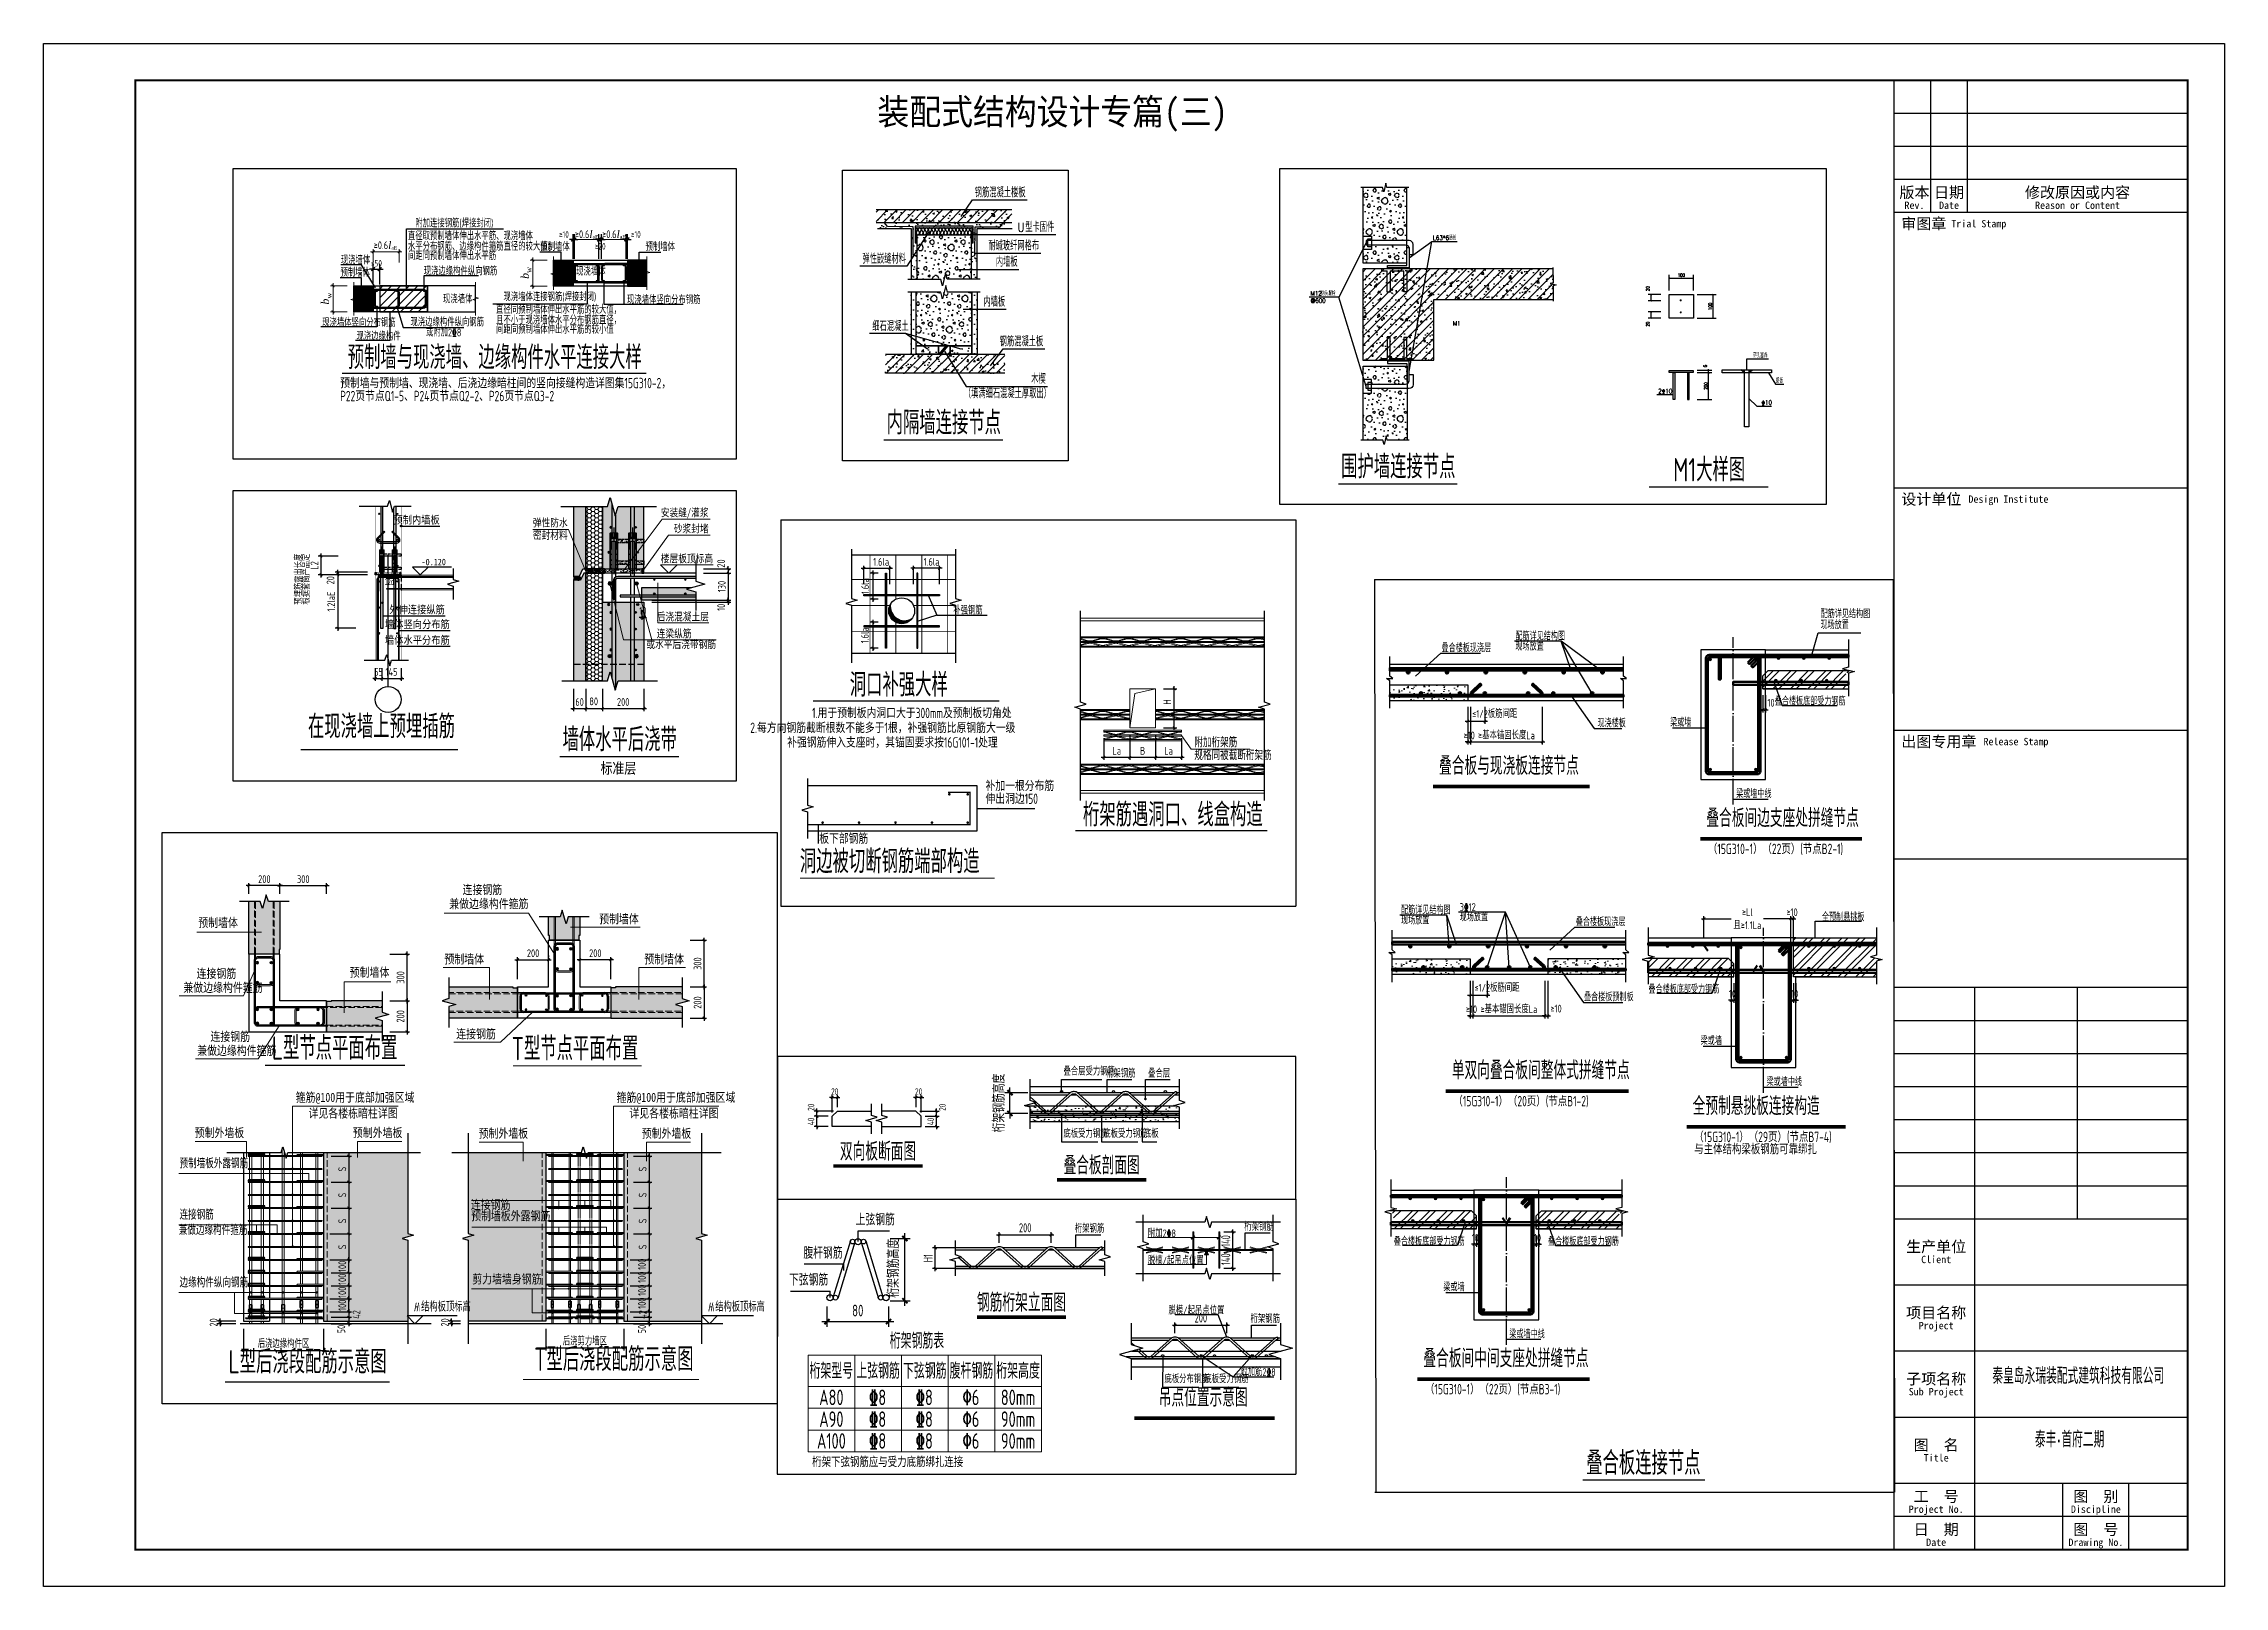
# Model space of a CAD drawing. Extents: x -85320 to 1679916, y -1321939 to 627.
# Drawn here: x 1203557 to 1287657, y -733421 to -673957 of the extents above; entities that cross this region are included whole.
import ezdxf
from ezdxf.enums import TextEntityAlignment as Align

# ---------------------------------------------------------------- set-up
doc = ezdxf.new("R2010")
doc.units = 0
doc.header["$LTSCALE"] = 1000
for name, pattern in [('CONTINOUS', [0]), ('DASH', [0.35, 0.25, -0.1]), ('Dashdot', [25.4, 12.7, -6.35, 0, -6.35]), ('DASHED', [0.75, 0.5, -0.25]), ('DOTE', [2.42, 2, -0.2, 0.02, -0.2])]:
    doc.linetypes.add(name, pattern=pattern)
for name, color, linetype in [('0S-DETL-DIMS', 21, 'Continuous'), ('AXIS', 3, 'Continuous'), ('BEAM_DE_NUM', 7, 'Continuous'), ('BEAM_DE_REIN', 1, 'Continuous'), ('BORDER', 7, 'Continuous'), ('DIM_LEAD', 3, 'Continuous'), ('DIM_SYMB', 3, 'Continuous'), ('D断面', 7, 'Continuous'), ('FLOOR', 7, 'Continuous'), ('FLOOR_DE_REIND', 1, 'Continuous'), ('HATCH', 254, 'Continuous'), ('PUB_DIM', 3, 'Continuous'), ('PUB_TEXT', 7, 'Continuous'), ('REIN', 1, 'Continuous'), ('S-ANNO-AXIS', 4, 'CONTINOUS'), ('S-ANNO-DIMS', 3, 'Continuous'), ('S-ANNO-IDEN-LEVL', 3, 'Continuous'), ('S-ANNO-TEXT', 7, 'Continuous'), ('S-DETL-DOTE', 230, 'Dashdot'), ('S-DETL-HATC', 254, 'Continuous'), ('s-detl-rein', 6, 'Continuous'), ('S-DETL-TEXT', 7, 'Continuous'), ('S-SLAB-PRCO', 50, 'CONTINOUS'), ('S-TEXT', 7, 'Continuous'), ('S-TITLE', 7, 'Continuous'), ('S-WALL-PRCO', 30, 'Continuous'), ('S索引', 3, 'Continuous'), ('TEXT', 7, 'Continuous'), ('TH', 7, 'Continuous'), ('THIN', 7, 'Continuous'), ('TQ-详图、通用文字', 7, 'Continuous'), ('TQ-轴线', 1, 'DOTE'), ('WALL', 2, 'Continuous'), ('W文字', 7, 'Continuous'), ('X详图填充', 252, 'Continuous'), ('叠合板_桁架筋', 4, 'Continuous'), ('填充', 51, 'Continuous'), ('总说明下划线', 8, 'Continuous'), ('打印线框', 7, 'Continuous'), ('拉模', 7, 'Continuous'), ('插筋', 21, 'Continuous'), ('文字', 6, 'Continuous'), ('构件_叠合板主体', 7, 'Continuous'), ('构件_标题', 7, 'Continuous'), ('桁架筋', 6, 'Continuous'), ('桁架钢筋大样', 1, 'Continuous'), ('横向筋', 1, 'Continuous'), ('结-钢筋文字', 3, 'Continuous'), ('轮廓线', 7, 'Continuous'), ('连结件', 3, 'Continuous'), ('面层线', 30, 'Continuous'), ('默认', 7, 'Continuous')]:
    doc.layers.add(name, color=color, linetype=linetype)
for name, color, linetype, lineweight in [('0标准院-表格文字', 51, 'Continuous', 13), ('9', 7, 'Continuous', 13), ('9拉筋', 4, 'Continuous', 13), ('9柱筋', 6, 'Continuous', 13), ('9箍筋', 4, 'Continuous', 13), ('DIM', 3, 'Continuous', 0), ('FITT_PM_DIM', 3, 'Continuous', 0), ('FLOOR_DE_DIM', 3, 'Continuous', 20), ('G_AZ_HATCH（暗柱填充）', 252, 'Continuous', 13), ('G_BAR_P（点钢筋）', 3, 'Continuous', 13), ('G_BAR（钢筋）', 6, 'Continuous', 60), ('G_SAMPLE_OUTLINE（大样轮廓线）', 7, 'Continuous', 25), ('S-ANNO-THIN', 3, 'Continuous', 20), ('S-DETL', 4, 'Continuous', 25), ('tab', 7, 'ByLayer', 18), ('TAB_TEXT', 7, 'Continuous', 0), ('引出线', 20, 'Continuous', 13), ('构件-轮廓线', 7, 'Continuous', 30), ('标注', 1, 'Continuous', 13), ('灌浆套筒', 2, 'Continuous', 13), ('纵文字', 30, 'Continuous', 18), ('结-标注-表格文字', 7, 'Continuous', 25)]:
    doc.layers.add(name, color=color, linetype=linetype, lineweight=lineweight)
doc.layers.add('钢筋填充', color=7, linetype='Continuous', true_color=0x737373)
doc.styles.add('0标准院仿宋0.8', font='', dxfattribs={"width": 0.8})
doc.styles.add('_TCH_DIM', font='SIMPLEX', dxfattribs={"bigfont": 'GBCBIG'})
doc.styles.add('_TCH_DIM_T3', font='SIMPLEX', dxfattribs={"width": 0.705882, "bigfont": 'GBCBIG'})
doc.styles.add('LastResortShxFont', font='tssdeng.shx', dxfattribs={"width": 0.7, "height": 0.2, "bigfont": 'hztxt.shx'})
doc.styles.add('sm', font='tssdeng.shx', dxfattribs={"width": 0.7, "height": 550, "bigfont": 'tssdchn.shx'})
doc.styles.get("Standard").update_dxf_attribs({"font": 'gbenor.shx', "bigfont": 'gbcbig.shx'})
doc.styles.add('TSSD_Dimension', font='tssdeng.shx', dxfattribs={"width": 0.7, "bigfont": 'hztxt.shx'})
doc.styles.add('TSSD_Norm', font='Tssdeng.shx', dxfattribs={"width": 0.7, "bigfont": 'hztxt.shx'})
doc.styles.add('TSSD_Rein', font='Tssdeng.shx', dxfattribs={"width": 0.7, "bigfont": 'hztxt.shx'})
doc.styles.add('TW-宋体', font='', dxfattribs={"width": 0.8})
doc.styles.add('中西文等高字体', font='hztxt_e.shx', dxfattribs={"width": 0.7, "bigfont": 'hbhz.shx'})
doc.styles.add('宋体', font='', dxfattribs={"width": 0.7})
doc.styles.add('设计院一', font='', dxfattribs={"width": 0.8})
doc.styles.get('0标准院仿宋0.8').set_extended_font_data('FangSong_GB2312')
doc.styles.get('TW-宋体').set_extended_font_data('SimSun')
doc.styles.get('宋体').set_extended_font_data('SimSun')
doc.styles.get('设计院一').set_extended_font_data('SimSun')
doc.dimstyles.new('_TCH_ARCH&&50', dxfattribs={"dimtxt": 127.5, "dimasz": 50, "dimexe": 125, "dimexo": 150, "dimgap": 50, "dimtad": 1, "dimdec": 0, "dimzin": 0, "dimdsep": 46, "dimtxsty": '_TCH_DIM_T3', "dimblk": 'ARCHTICK', "dimcen": 0.09, "dimclrt": 7, "dimazin": 2, "dimtfac": 1, "dimtdec": 0, "dimtix": 1, "dimtmove": 2, "dimatfit": 3, "dimfxl": 1, "dimtolj": 1, "dimtzin": 0, "dimarcsym": 0})
doc.dimstyles.new('TSSD_100_200', dxfattribs={"dimtxt": 600, "dimasz": 200, "dimexe": 200, "dimexo": 500, "dimgap": 200, "dimtad": 1, "dimdec": 0, "dimlfac": 0.5, "dimzin": 0, "dimdsep": 46, "dimtxsty": 'TSSD_Dimension', "dimblk": 'ARCHTICK', "dimblk1": 'ARCHTICK', "dimblk2": 'ARCHTICK', "dimcen": 0, "dimdle": 200, "dimclrt": 7, "dimadec": 0, "dimazin": 0, "dimtfac": 1, "dimtdec": 0, "dimtix": 1, "dimtmove": 2, "dimatfit": 3, "dimfxl": 1, "dimtolj": 1, "dimtzin": 0, "dimarcsym": 0})
doc.dimstyles.new('TSSD_10_10', dxfattribs={"dimtxt": 30, "dimasz": 10, "dimexe": 10, "dimexo": 25, "dimgap": 10, "dimtad": 1, "dimdec": 1, "dimdsep": 46, "dimtxsty": 'TSSD_Dimension', "dimblk": 'ARCHTICK', "dimcen": 0, "dimdle": 10, "dimclrt": 7, "dimadec": 0, "dimazin": 0, "dimtfac": 1, "dimtdec": 1, "dimtix": 1, "dimtmove": 2, "dimatfit": 3, "dimldrblk": 'ARCHTICK', "dimfxl": 1, "dimtolj": 1, "dimtzin": 0, "dimarcsym": 0})
doc.dimstyles.new('TSSD_10_100', dxfattribs={"dimtxt": 250, "dimasz": 100, "dimexe": 100, "dimexo": 150, "dimgap": 100, "dimtad": 1, "dimdec": 0, "dimlfac": 0.1, "dimzin": 0, "dimdsep": 46, "dimtxsty": 'TSSD_Dimension', "dimblk": 'ARCHTICK', "dimblk1": 'ARCHTICK', "dimblk2": 'ARCHTICK', "dimcen": 0, "dimdle": 100, "dimclrt": 7, "dimadec": 0, "dimazin": 0, "dimtfac": 1, "dimtdec": 0, "dimtix": 1, "dimtmove": 2, "dimatfit": 3, "dimfxl": 1, "dimtolj": 1, "dimtzin": 0, "dimarcsym": 0})
doc.dimstyles.new('TSSD_20_100', dxfattribs={"dimtxt": 300, "dimasz": 100, "dimexe": 100, "dimexo": 300, "dimgap": 100, "dimtad": 1, "dimdec": 0, "dimlfac": 0.2, "dimzin": 0, "dimdsep": 46, "dimtxsty": 'TSSD_Dimension', "dimblk": 'ARCHTICK', "dimblk1": 'ARCHTICK', "dimblk2": 'ARCHTICK', "dimcen": 0, "dimdle": 100, "dimclrt": 7, "dimadec": 0, "dimazin": 0, "dimtfac": 1, "dimtdec": 0, "dimtix": 1, "dimtmove": 2, "dimatfit": 3, "dimfxl": 1, "dimtolj": 1, "dimtzin": 0, "dimarcsym": 0})
doc.dimstyles.new('TSSD_20_20', dxfattribs={"dimtxt": 70, "dimasz": 20, "dimexe": 20, "dimexo": 30, "dimgap": 20, "dimtad": 1, "dimdec": 0, "dimdsep": 46, "dimtxsty": 'TSSD_Dimension', "dimblk": 'ARCHTICK', "dimcen": 0, "dimdle": 20, "dimclrt": 7, "dimadec": 0, "dimazin": 0, "dimtfac": 1, "dimtdec": 0, "dimtix": 1, "dimtmove": 2, "dimatfit": 3, "dimfxl": 20, "dimtolj": 1, "dimtzin": 0, "dimarcsym": 0})
pattern_1 = [(45, (656854.413, -722563.797), (-22.4506403, 22.4506403), []), (135, (656854.413, -722563.797), (-22.4506403, -22.4506403), [])]
pattern_2 = [(50, (1654213.91, -236610.14), (229.52326, -20.080683), [24, -264]), (355, (1654213.91, -236610.14), (-44.40043, 240.70148), [19.2, -211.2]), (100.4514, (1654233.04, -236611.81), (185.123, 220.62065), [20.39686, -224.36548]), (46.1842, (1654213.9, -236546.14), (341.51714, -52.96608), [36, -396]), (96.6356, (1654242.37, -236550.55), (299.09207, 311.71772), [30.5953, -336.54816]), (351.1842, (1654213.9, -236546.14), (299.09182, 311.71795), [28.8, -316.8]), (21, (1654245.91, -236562.14), (191.010257, -128.838045), [24, -264]), (326, (1654245.91, -236562.14), (77.86091, 232.04801), [19.2, -211.2]), (71.4514, (1654261.83, -236572.88), (268.87124, 103.20976), [20.39686, -224.36548]), (37.5, (1654213.91, -236610.14), (3.891154, 106.526033), [0, -208.64, 0, -214.4, 0, -212]), (7.5, (1654213.91, -236610.14), (84.182252, 126.211748), [0, -122.24, 0, -203.84, 0, -80.8]), (327.5, (1654142.55, -236610.14), (170.82318, -7.217559), [0, -80, 0, -249.6, 0, -331.2]), (317.5, (1654110.55, -236610.14), (186.619574, 32.033594), [0, -104, 0, -165.76, 0, -235.2])]
pattern_3 = [(0, (-359242.3, -787124.8), (600, 1200), [0, -1200]), (0, (-359944.3, -787286.8), (600, 1200), [0, -1200]), (0, (-359554.3, -787298.8), (600, 1200), [0, -1200]), (0, (-359128.3, -786944.8), (600, 1200), [0, -1200]), (0, (-359626.3, -787358.8), (600, 1200), [0, -1200]), (0, (-359008.3, -786188.8), (600, 1200), [0, -1200]), (0, (-359374.3, -786284.8), (600, 1200), [0, -1200]), (0, (-359182.3, -786434.8), (600, 1200), [0, -1200]), (0, (-360160.3, -786458.8), (600, 1200), [0, -1200]), (0, (-359572.3, -786512.8), (600, 1200), [0, -1200]), (0, (-359800.3, -786818.8), (600, 1200), [0, -1200]), (0, (-359788.3, -787268.8), (600, 1200), [0, -1200]), (0, (-359338.3, -787316.8), (600, 1200), [0, -1200]), (0, (-359008.3, -786788.8), (600, 1200), [0, -1200]), (0, (-360130.3, -786974.8), (600, 1200), [0, -1200]), (0, (-360028.3, -786770.8), (600, 1200), [0, -1200]), (0, (-359560.3, -786854.8), (600, 1200), [0, -1200]), (0, (-359728.3, -787028.8), (600, 1200), [0, -1200]), (0, (-359824.3, -786632.8), (600, 1200), [0, -1200]), (0, (-359674.3, -786182.8), (600, 1200), [0, -1200]), (0, (-360082.3, -787226.8), (600, 1200), [0, -1200]), (0, (-359422.3, -786428.8), (600, 1200), [0, -1200]), (0, (-359980.3, -786410.8), (600, 1200), [0, -1200]), (0, (-360076.3, -786254.8), (600, 1200), [0, -1200]), (130.601294, (-359081.97, -786564.516), (-2999.9999669, 3600.0000157), [52.6831, -22074.222]), (18.434949, (-359167.68, -786541.66), (2999.99999, 1199.999991), [54.2105, -7535.2558]), (90, (-359167.7, -786593.1), (600, 1200), [51.4286, -2348.5713]), (161.565051, (-359116.25, -786610.23), (-3000.000015, 1199.99991), [54.2105, -7535.2558]), (53.130102, (-359116.25, -786610.23), (600, 1200), [57.1429, -5942.857]), (135, (-359070.54, -787221.66), (-600.00007, 1199.99992), [48.4873, -3345.6252]), (45, (-359139.1, -787221.66), (600, 1200), [48.4873, -3345.6252]), (135, (-359104.83, -787255.94), (-600.00007, 1199.99992), [48.4873, -3345.6252]), (45, (-359104.83, -787255.94), (600, 1200), [48.4873, -3345.6252]), (116.56505, (-359647.7, -786415.9), (-0.0001, 2399.9999), [63.88765, -1277.753]), (180, (-359676.3, -786358.8), (-600, 1200), [68.5714, -1131.4285]), (63.43495, (-359773.4, -786415.9), (5e-06, 2400), [63.88765, -1277.753]), (116.56505, (-359744.8, -786473.1), (-0.0001, 2399.9999), [63.88765, -1277.753]), (0, (-359744.8, -786473.1), (600, 1200), [68.5714, -1131.4285]), (63.43495, (-359676.3, -786473.1), (5e-06, 2400), [63.88765, -1277.753]), (107.102728, (-359196.254, -786821.66), (-1799.9999312, 6000.0000097), [77.7227, -32565.805]), (143.972626, (-359219.11, -786747.37), (-11399.9998555, 8399.9999905), [77.7227, -16244.04]), (180, (-359282, -786701.7), (-600, 1200), [74.2857, -1125.7142]), (36.027373, (-359419.11, -786747.37), (11399.9999158, 8399.9999094), [77.7227, -16244.04]), (71.565051, (-359441.97, -786815.94), (1800.00001, 5999.99999), [72.2806, -7517.1856]), (107.102728, (-359419.11, -786890.23), (-1799.9999312, 6000.0000097), [77.7227, -32565.805]), (143.972626, (-359356.25, -786935.945), (-11399.9998555, 8399.9999905), [77.7227, -16244.04]), (0, (-359356.3, -786936), (600, 1200), [74.2857, -1125.7142]), (36.027373, (-359281.97, -786935.945), (11399.9999158, 8399.9999094), [77.7227, -16244.04]), (71.565051, (-359219.11, -786890.23), (1800.00001, 5999.99999), [72.2806, -7517.1856]), (150.255118, (-359184.83, -786261.66), (-1800.000004, 1199.999985), [46.07, -9628.6392]), (90, (-359224.8, -786284.5), (600, 1200), [45.7143, -2354.2855]), (29.744881, (-359224.83, -786284.52), (1800.000001, 1199.999994), [46.07, -9628.6392]), (116.56505, (-359464.8, -787113.1), (-0.0001, 2399.9999), [63.88765, -1277.753]), (168.690067, (-359493.4, -787055.94), (-5400.000004, 1199.99997), [58.2745, -12179.371]), (41.185925, (-359596.254, -787084.516), (14999.9999091, 13199.9998846), [60.7437, -25451.604]), (90, (-359596.25, -787141.66), (600, 1200), [57.1429, -2342.857]), (138.814074, (-359550.54, -787181.66), (-14999.9997334, 13200.000084), [60.7437, -25451.604]), (16.699244, (-359550.54, -787181.66), (19799.999851, 5999.9999372), [59.6589, -24997.075]), (60.945396, (-359493.397, -787164.516), (599.9999984, 1199.9999894), [58.8322, -24650.679]), (109.983106, (-359967.683, -786610.23), (-3000.0000113, 8399.9999778), [66.884, -28024.395]), (155.556045, (-359990.54, -786547.373), (-7800.0000297, 3599.9999252), [69.046, -28930.263]), (24.4439547, (-360116.254, -786547.373), (7800.0000039, 3599.9999827), [69.046, -28930.263]), (70.0168934, (-360139.11, -786610.23), (3000.000009, 8399.9999792), [66.884, -28024.395]), (109.983106, (-360116.254, -786673.09), (-3000.0000113, 8399.9999778), [66.884, -28024.395]), (160.016893, (-360053.4, -786695.94), (-3000.000002, 1199.9999453), [66.884, -13978.755]), (19.9831065, (-360053.4, -786695.94), (2999.9999835, 1199.999998), [66.884, -13978.755]), (70.0168934, (-359990.54, -786673.09), (3000.000009, 8399.9999792), [66.884, -28024.395]), (122.005383, (-359521.97, -786718.8), (-600.000081, 1199.999939), [53.9085, -11266.868]), (18.434949, (-359601.97, -786690.23), (2999.99999, 1199.999991), [54.2105, -7535.2558]), (90, (-359601.97, -786741.66), (600, 1200), [51.4286, -2348.5713]), (161.565051, (-359550.54, -786758.8), (-3000.000015, 1199.99991), [54.2105, -7535.2558]), (54.462322, (-359550.54, -786758.8), (4199.999994, 5999.999991), [49.1561, -20596.423]), (116.56505, (-359870.5, -787010.2), (-0.0001, 2399.9999), [63.88765, -1277.753]), (180, (-359899.1, -786953.1), (-600, 1200), [62.8571, -1137.1428]), (59.0362434, (-359996.25, -787010.23), (600.000002, 1199.999994), [66.6395, -13927.644]), (120.963756, (-359961.97, -787067.37), (-600.000082, 1199.999945), [66.6395, -13927.644]), (0, (-359962, -787067.4), (600, 1200), [62.8571, -1137.1428]), (63.43495, (-359899.1, -787067.4), (5e-06, 2400), [63.88765, -1277.753])]
pattern_4 = [(50, (-2219967.2, -1965374.46), (546.554007, -47.817257), [57.15, -628.65]), (355, (-2219967.2, -1965374.46), (-105.730264, 573.170536), [45.72, -502.92175]), (100.451445, (-2219921.63, -1965378.45), (440.82374, 525.353256), [48.57003, -534.27073]), (46.1842, (-2219967.2, -1965222.06), (813.23712, -126.12698), [85.725, -942.975]), (96.635558, (-2219899.4, -1965232.6), (712.2124, 742.27837), [72.85507, -801.40682]), (351.18415, (-2219967.2, -1965222.1), (712.2124, 742.27837), [68.5799, -754.3792]), (21, (-2219891, -1965260.16), (454.843174, -306.795595), [57.15, -628.65]), (326, (-2219891, -1965260.16), (185.406085, 552.5639), [45.72, -502.92]), (71.451445, (-2219853.1, -1965285.73), (640.24926, 245.76831), [48.57003, -534.26981]), (37.5, (-2219967.18, -1965374.46), (9.26581, 253.665117), [0, -496.824, 0, -510.54, 0, -504.825]), (7.5, (-2219967.18, -1965374.46), (200.458988, 300.541724), [0, -291.084, 0, -485.394, 0, -192.405]), (327.5, (-2220137.1, -1965374.46), (406.771786, -17.186232), [0, -190.5, 0, -594.36, 0, -788.67]), (317.5, (-2220213.3, -1965374.46), (444.387544, 76.279473), [0, -247.65, 0, -394.716, 0, -560.07])]

msp = doc.modelspace()

# ---------------------------------------------------------------- texts
at = {"color": 7, "char_height": 337.5, "width": 1927.3942, "attachment_point": 1, "style": 'TSSD_Rein'}
for insert in [(1217831.642, -722485.263), (1229174.086, -722485.263)]:
    msp.add_mtext('{\\fFangSong_GB2312|b0|i1|c134|p49;H\\fFangSong_GB2312|b0|i0|c134|p49;\\H0.63636x;i}结构板顶标高', dxfattribs=dict(at, insert=insert))
at = {"layer": '0标准院-表格文字', "style": '0标准院仿宋0.8', "width": 0.85}
for s, p in [('预制内墙板', (1218831.305, -692550.062)), ('墙体竖向分布筋', (1219220.633, -696578.156)), ('外伸连接纵筋', (1219030.891, -696010.691)), ('墙体水平分布筋', (1219220.633, -697185.936))]:
    msp.add_text(s, height=300, dxfattribs=at).set_placement(p, align=Align.BOTTOM_RIGHT)
at = {"layer": 'BEAM_DE_NUM', "style": 'TSSD_Rein', "width": 0.7}
for s, height, p in [('补强钢筋', 300, (1239771.261, -695956.17)), ('2.每方向钢筋截断根数不能多于1根，补强钢筋比原钢筋大一级', 400, (1241031.659, -700527.946)), ('补强钢筋伸入支座时，其锚固要求按16G101-1处理', 400, (1240354.908, -701090.313))]:
    msp.add_text(s, height=height, dxfattribs=at).set_placement(p, align=Align.RIGHT)
msp.add_text('1.用于预制板内洞口大于300mm及预制板切角处', height=400, dxfattribs=at).set_placement((1233191.868, -699956.285))
at = {"layer": 'FITT_PM_DIM', "color": 7, "style": 'TSSD_Dimension', "width": 0.7}
for s, p in [('规格同被截断桁架筋', (1247935.469, -701569.677)), ('附加桁架筋', (1247935.469, -701075.358))]:
    msp.add_text(s, height=350, dxfattribs=at).set_placement(p)
at = {"layer": 'PUB_TEXT', "style": '_TCH_DIM', "width": 0.8}
for s, height, p in [('钢筋混凝土楼板', 350, (1239465.179, -679877.863)), ('U', 350, (1241120.173, -681211.456)), ('型卡固件', 350, (1241413.506, -681211.456)), ('弹性嵌缝材料', 350, (1235132.697, -682432.174)), ('耐碱玻纤网格布', 350, (1239988.438, -681925.912)), ('L63*6', 175, (1257135.944, -681528.154)), ('通长', 175, (1257755.944, -681528.154)), ('内墙板', 350, (1240280.259, -682551.307)), ('内墙板', 350, (1239799.62, -684092.045)), ('M12', 175, (1252418.763, -683670.597)), ('钩头螺栓', 175, (1252818.763, -683670.597)), ('@600', 175, (1252418.763, -683950.597)), ('细石混凝土', 350, (1235515.522, -685030.328)), ('钢筋混凝土板', 350, (1240427.293, -685621.486)), ('穿孔塞焊', 175, (1269476.054, -686059.329)), ('木楔', 350, (1241642.347, -687062.215)), ('钢板', 175, (1270356.155, -687034.352)), ('（填满细石混凝土厚取出）', 350, (1239042.976, -687622.215)), ('2', 175, (1265823.861, -687436.751)), ('10', 175, (1266097.194, -687436.751)), ('10', 175, (1269942.939, -687879.612))]:
    msp.add_text(s, height=height, dxfattribs=at).set_placement(p)
at = {"layer": 'PUB_TEXT', "color": 0, "style": '_TCH_DIM', "width": 0.8}
msp.add_text('M1', height=175, dxfattribs=at).set_placement((1257906.925, -684826.012))
msp.add_text('M1', height=175, dxfattribs=at).set_placement((1257906.925, -684826.012))
at = {"layer": 'S-ANNO-IDEN-LEVL', "style": '宋体', "width": 0.8}
msp.add_text('-0.120', height=250, dxfattribs=at).set_placement((1218132.352, -694135.936), align=Align.BOTTOM_LEFT)
at = {"layer": 'S-ANNO-TEXT', "style": 'TSSD_Dimension', "width": 0.7}
msp.add_text('桁架钢筋表', height=600, dxfattribs=at).set_placement((1236187.772, -724436.731), align=Align.BOTTOM_LEFT)
at = {"layer": 'S-DETL-TEXT', "style": '0标准院仿宋0.8', "width": 0.8}
for s, p in [('预埋筋露出长度', (1213564.233, -693619.08)), ('根据套筒产品定', (1213869.437, -693619.08))]:
    msp.add_text(s, height=250, rotation=90, dxfattribs=at).set_placement(p, align=Align.BOTTOM_RIGHT)
at = {"layer": 'S-DETL-TEXT', "style": '宋体', "width": 0.6}
msp.add_text('12d', height=250, dxfattribs=at).set_placement((1217069.058, -694900.466), align=Align.BOTTOM_RIGHT)
at = {"layer": 'TAB_TEXT', "style": 'TSSD_Norm', "width": 0.7}
for s, p in [('桁架型号', (1233936.798, -725116.196)), ('上弦钢筋', (1235736.798, -725116.196)), ('下弦钢筋', (1237536.798, -725116.196)), ('腹杆钢筋', (1239336.798, -725116.196)), ('桁架高度', (1241136.798, -725116.196)), ('A80', (1233936.798, -726136.196)), ('\x848', (1235718.442, -726136.196)), ('\x848', (1237518.442, -726136.196)), ('\x826', (1239318.442, -726136.196)), ('80mm', (1241136.798, -726136.196)), ('A90', (1233936.798, -726976.196)), ('\x848', (1235718.442, -726976.196)), ('\x848', (1237518.442, -726976.196)), ('\x826', (1239318.442, -726976.196)), ('90mm', (1241136.798, -726976.196)), ('A100', (1233936.798, -727816.196)), ('\x848', (1235718.442, -727816.196)), ('\x848', (1237518.442, -727816.196)), ('\x826', (1239318.442, -727816.196)), ('90mm', (1241136.798, -727816.196))]:
    msp.add_text(s, height=600, dxfattribs=at).set_placement(p, align=Align.MIDDLE_CENTER)
at = {"layer": 'TEXT', "style": 'TSSD_Rein', "width": 0.7}
for s, p in [('内隔墙连接节点', (1238272.204, -689018.542)), ('围护墙连接节点', (1255799.235, -690712.741)), ('M1大样图', (1267787.842, -690831.001)), ('墙体水平后浇带', (1225774.151, -701230.229)), ('L型节点平面布置', (1214779.13, -713123.386)), ('T型节点平面布置', (1224049.199, -713142.626)), ('L型后浇段配筋示意图', (1213737.35, -725214.367)), ('T型后浇段配筋示意图', (1225546.964, -725115.789))]:
    msp.add_text(s, height=900, dxfattribs=at).set_placement(p, align=Align.CENTER)
for s, height, p in [('洞口补强大样', 900, (1234645.959, -699122.53)), ('伸出洞边150', 400, (1239880.186, -703261.401)), ('补加一根分布筋', 400, (1239880.186, -702765.488)), ('桁架筋遇洞口、线盒构造', 900, (1243639.198, -704127.421)), ('板下部钢筋', 400, (1233466.411, -704800.358)), ('洞边被切断钢筋端部构造', 900, (1232721.849, -705932.053)), ('叠合板连接节点', 900, (1263044.28, -729118.907))]:
    msp.add_text(s, height=height, dxfattribs=at).set_placement(p)
msp.add_text('在现浇墙上预埋插筋', height=900, dxfattribs=at).set_placement((1216586.128, -700999.854), align=Align.BOTTOM_CENTER)
at = {"layer": 'TQ-详图、通用文字', "color": 7, "style": 'sm', "width": 0.7}
for s, height, p in [('现场放置', 300, (1272082.34, -696518.785)), ('配筋详见结构图', 300, (1272087.3, -696094.318)), ('叠合楼板现浇层 ', 300, (1257466.033, -697408.15)), ('现场放置', 300, (1260316.754, -697344.907)), ('配筋详见结构图', 300, (1260316.754, -696952.104)), ('现浇楼板', 300, (1263481.737, -700305.722)), ('（15G310-1）（22页）(节点B2-1) ', 400, (1267740.757, -705195.542)), ('配筋详见结构图', 300, (1255905.316, -707508.288)), ('3%%13212', 300, (1258167.14, -707387.61)), ('现场放置', 300, (1255905.316, -707901.092)), ('现场放置', 300, (1258167.14, -707780.414)), ('叠合楼板现浇层 ', 300, (1262645.929, -707964.335)), ('叠合楼板预制板', 300, (1262961.55, -710861.907)), ('（15G310-1）（20页）(节点B1-2) ', 400, (1257924.476, -714918.019)), ('与主体结构梁板钢筋可靠绑扎', 400, (1267211.994, -716766.807)), ('（15G310-1）（29页）(节点B7-4)', 400, (1267211.994, -716296.807)), ('（15G310-1）（22页）(节点B3-1) ', 400, (1256828.455, -726019.285)), ('桁架下弦钢筋应与受力底筋绑扎连接', 400, (1233197.672, -728824.445))]:
    msp.add_text(s, height=height, dxfattribs=at).set_placement(p)
at = {"layer": 'TQ-详图、通用文字', "style": 'TSSD_Rein', "width": 0.7}
for s, p in [('叠合板与现浇板连接节点', (1257372.536, -702351.795)), ('叠合板间边支座处拼缝节点', (1267679.611, -704365.295)), ('单双向叠合板间整体式拼缝节点', (1257863.33, -714087.772)), ('全预制悬挑板连接构造', (1267150.848, -715466.56)), ('叠合板间中间支座处拼缝节点', (1256767.309, -725189.038)), ('吊点位置示意图', (1246559.576, -726701.141))]:
    msp.add_text(s, height=700, dxfattribs=at).set_placement(p, align=Align.BOTTOM_LEFT)
for s, p in [('双向板断面图', (1235735.691, -716623.666)), ('叠合板剖面图', (1244358.808, -717156.604)), ('钢筋桁架立面图', (1241267.216, -722445.661))]:
    msp.add_text(s, height=700, dxfattribs=at).set_placement(p, align=Align.MIDDLE)
at = {"layer": 'TQ-详图、通用文字', "color": 7, "char_height": 300, "attachment_point": 5, "style": 'sm'}
for s, insert in [('\\A1;叠合楼板底部受力钢筋', (1271684.481, -699315.201)), ('\\A1;梁或墙', (1266694.132, -700133.016)), ('\\A1;梁或墙中线', (1269511.191, -702882.222)), ('\\A1;全预制悬挑板', (1272958.1, -707634.967)), ('\\A1;叠合楼板底部受力钢筋', (1266812.235, -710416.467)), ('\\A1;梁或墙', (1267867.751, -712402.082)), ('\\A1;梁或墙中线', (1270684.81, -713983.488)), ('\\A1;叠合楼板底部受力钢筋', (1256993.301, -720138.944)), ('\\A1;叠合楼板底部受力钢筋', (1262939.166, -720138.944)), ('\\A1;梁或墙', (1257948.817, -721896.417)), ('\\A1;梁或墙中线', (1260765.876, -723705.965))]:
    msp.add_mtext(s, dxfattribs=dict(at, insert=insert))
at = {"layer": 'W文字', "color": 4, "style": 'TW-宋体', "width": 0.9}
msp.add_text('装配式结构设计专篇(三)', height=1000, dxfattribs=at).set_placement((1235715.096, -677078.659))
at = {"layer": '文字', "style": 'TSSD_Dimension', "width": 0.7}
msp.add_text('脱模/起吊点位置', height=300, dxfattribs=at).set_placement((1248014.37, -722786.889), align=Align.MIDDLE_CENTER)
at = {"layer": '纵文字', "style": '0标准院仿宋0.8', "width": 0.8}
for s, p in [('安装缝/灌浆', (1229201.271, -692269.795)), ('砂浆封堵', (1229201.734, -692887.798)), ('楼层板顶标高', (1229372.536, -694042.845)), ('后浇混凝土层', (1229214.035, -696282.845)), ('连梁纵筋', (1228544.271, -696936.845))]:
    msp.add_text(s, height=300, dxfattribs=at).set_placement(p, align=Align.BOTTOM_RIGHT)
msp.add_text('密封材料', height=300, dxfattribs=at).set_placement((1222423.434, -692750.835), align=Align.TOP_LEFT)
at = {"layer": '纵文字'}
for s, height, style, width, p in [('弹性防水', 300, '0标准院仿宋0.8', 0.8, (1222423.434, -692660.654)), ('连接钢筋', 350, '0标准院仿宋0.8', 0.8, (1219713.498, -706845.329)), ('兼做边缘构件箍筋', 350, '0标准院仿宋0.8', 0.8, (1219200.225, -707386.286)), ('连接钢筋', 350, '0标准院仿宋0.8', 0.8, (1209459.272, -710076.898)), ('连接钢筋', 350, '0标准院仿宋0.8', 0.8, (1209991.807, -712504.671)), ('连接钢筋', 350, '0标准院仿宋0.8', 0.8, (1219468.582, -712403.135)), ('预制外墙板', 350, '0标准院仿宋0.8', 0.8, (1209383.331, -716212.449)), ('预制外墙板', 350, '0标准院仿宋0.8', 0.8, (1215483.546, -716212.449)), ('预制外墙板', 350, '0标准院仿宋0.8', 0.8, (1220332.849, -716236.683)), ('预制外墙板', 350, '0标准院仿宋0.8', 0.8, (1226622.07, -716236.683)), ('预制墙板外露钢筋', 350, 'TSSD_Rein', 0.7, (1208797.909, -717409.192)), ('连接钢筋', 350, 'TSSD_Rein', 0.7, (1208797.909, -719386.427)), ('连接钢筋', 350, '0标准院仿宋0.8', 0.8, (1220034.677, -718986.683)), ('预制墙板外露钢筋', 350, '0标准院仿宋0.8', 0.8, (1220043.828, -719416.865)), ('兼做边缘构件箍筋', 350, 'TSSD_Rein', 0.7, (1208769.909, -719977.38)), ('边缘构件纵向钢筋', 350, 'TSSD_Rein', 0.7, (1208797.909, -721998.211)), ('剪力墙墙身钢筋', 350, '0标准院仿宋0.8', 0.8, (1220088.712, -721853.849))]:
    msp.add_text(s, height=height, dxfattribs=dict(at, style=style, width=width)).set_placement(p, align=Align.BOTTOM_LEFT)
at = {"layer": '纵文字', "color": 2, "style": '0标准院仿宋0.8', "width": 0.8}
msp.add_text('或水平后浇带钢筋', height=300, dxfattribs=at).set_placement((1229489.195, -697350.75), align=Align.BOTTOM_RIGHT)
at = {"layer": '纵文字', "style": '0标准院仿宋0.8', "width": 0.8}
msp.add_text('标准层', height=420, dxfattribs=at).set_placement((1225721.845, -702093.621), align=Align.CENTER)
for p in [(1210286.263, -707829.567), (1225743.659, -707684.824), (1216124.891, -709745.567), (1219777.595, -709233.824), (1227487.659, -709233.824)]:
    msp.add_text('预制墙体', height=350, dxfattribs=at).set_placement(p, align=Align.MIDDLE)
at = {"layer": '纵文字', "color": 6, "style": '0标准院仿宋0.8', "width": 0.8}
for p in [(1208945.999, -710617.855), (1209478.535, -713045.628)]:
    msp.add_text('兼做边缘构件箍筋', height=350, dxfattribs=at).set_placement(p, align=Align.BOTTOM_LEFT)
at = {"layer": '纵文字', "color": 1, "style": '0标准院仿宋0.8', "width": 0.8}
for s, p in [('箍筋@100用于底部加强区域', (1213276.965, -714850.072)), ('箍筋@100用于底部加强区域', (1225651.904, -714850.072)), ('详见各楼栋暗柱详图', (1213772.385, -715460.917)), ('详见各楼栋暗柱详图', (1226147.324, -715460.917))]:
    msp.add_text(s, height=350, dxfattribs=at).set_placement(p, align=Align.BOTTOM_LEFT)
at = {"layer": '结-标注-表格文字', "style": 'TSSD_Dimension', "width": 0.7}
for s, p in [('叠合层受力钢筋', (1242886.211, -713813.67)), ('底板受力钢筋', (1242885.783, -716215.244)), ('底板受力钢筋', (1244423.161, -716215.244)), ('底板', (1245991.372, -716215.244)), ('底板分布钢筋', (1246782.831, -725674.564)), ('底板受力钢筋', (1248320.209, -725674.564))]:
    msp.add_text(s, height=300, dxfattribs=at).set_placement(p, align=Align.BOTTOM_LEFT)
for s, height, p in [('桁架钢筋', 300, (1245096.472, -713895.339)), ('叠合层', 300, (1246576.035, -713895.339)), ('上弦钢筋', 450, (1235629.133, -719641.389)), ('桁架钢筋', 300, (1243893.576, -719877.785)), ('桁架钢筋', 300, (1250429.008, -719803.416)), ('腹杆钢筋', 450, (1233612.931, -720926.664)), ('下弦钢筋', 450, (1233058.333, -721961.147)), ('桁架钢筋', 300, (1250669.63, -723354.66))]:
    msp.add_text(s, height=height, dxfattribs=at).set_placement(p, align=Align.BOTTOM_CENTER)
msp.add_text('附加筋2\x848', height=300, dxfattribs=at).set_placement((1250390.326, -725162.69), align=Align.MIDDLE_CENTER)
at = {"layer": '默认', "linetype": 'Continuous', "lineweight": 0, "style": 'LastResortShxFont', "width": 0.7}
for s, p in [('附加2\x848', (1246142.461, -719965.438)), ('脱模/起吊点位置', (1246142.461, -721015.441))]:
    msp.add_text(s, height=300, dxfattribs=at).set_placement(p)

# ---------------------------------------------------------------- blocks, each defined once
blk = doc.blocks.new('A')
at = {"layer": '9'}
h = blk.add_hatch(color=7, dxfattribs=at)
edge = h.paths.add_edge_path()
edge.add_arc((0, 0), 30, 0, 360)
at = {"layer": '9', "color": 7}
blk.add_circle((0, 0), 30, dxfattribs=at)
blk = doc.blocks.new('_ArchTick')
at = {"color": 0, "linetype": 'ByBlock', "const_width": 0.4}
blk.add_lwpolyline([(-0.5, -0.5), (0.5, 0.5)], dxfattribs=at)
blk = doc.blocks.new('*D2899')
at = {"layer": 'Defpoints', "color": 0, "transparency": 16777216}
for p in [(1214347, -716838), (1214347, -717838), (1215325, -717838)]:
    blk.add_point(p, dxfattribs=at)
at = {"layer": 'DIM', "color": 0, "lineweight": -2, "transparency": 16777216}
for p, q in [((1214647, -716838), (1215425, -716838)), ((1215325, -716738), (1215325, -717938)), ((1214647, -717838), (1215425, -717838))]:
    blk.add_line(p, q, dxfattribs=at)
at = {"layer": 'DIM', "color": 0, "lineweight": -2, "transparency": 16777216, "xscale": 100, "yscale": 100, "zscale": 100}
for p, rotation in [((1215325, -716838), 90), ((1215325, -717838), 270)]:
    blk.add_blockref('_ArchTick', p, dxfattribs=dict(at, rotation=rotation))
at = {"layer": 'DIM', "color": 7, "transparency": 16777216, "insert": (1215075, -717338), "char_height": 300, "attachment_point": 5, "rotation": 90, "style": 'TSSD_Dimension'}
blk.add_mtext('\\A1;S', dxfattribs=at)
blk = doc.blocks.new('A$C21CF3B3F')
at = {"layer": '钢筋填充'}
h = blk.add_hatch(color=1, dxfattribs=at)
edge = h.paths.add_edge_path()
edge.add_arc((10, 0), 4, 90, 270)
edge.add_line((10, -4), (130, -4))
edge.add_arc((130, 0), 4, 270, 450)
edge.add_line((130, 4), (10, 4))
at = {"layer": '9拉筋', "color": 4}
blk.add_lwpolyline([(10, 4, 1), (10, -4), (130, -4, 1), (130, 4)], format="xyb", close=True, dxfattribs=at)
blk = doc.blocks.new('A$C011A0EBD')
at = {"layer": '9箍筋'}
for points in [[(17, -4), (10, -4, -1), (10, 4), (17, 4)], [(123, 4), (130, 4, -1), (130, -4), (123, -4)]]:
    blk.add_lwpolyline(points, format="xyb", dxfattribs=at)
for points in [[(33, 4), (107, 4)], [(107, -4), (33, -4)]]:
    blk.add_lwpolyline(points, dxfattribs=at)
blk = doc.blocks.new('A$C79D00B35')
at = {"layer": '钢筋填充'}
h = blk.add_hatch(color=1, dxfattribs=at)
edge = h.paths.add_edge_path()
edge.add_arc((-566, 0), 4, 90, 270)
edge.add_line((-566, -4), (-4, -4))
edge.add_arc((-4, 0), 4, 270, 450)
edge.add_line((-4, 4), (-566, 4))
at = {"layer": '9拉筋'}
blk.add_lwpolyline([(-566, 4, 1), (-566, -4), (-4, -4, 1), (-4, 4)], format="xyb", close=True, dxfattribs=at)
blk = doc.blocks.new('*D2900')
at = {"layer": 'Defpoints', "color": 0, "transparency": 16777216}
for p in [(1214297, -722338), (1215325, -722338), (1214297, -722838)]:
    blk.add_point(p, dxfattribs=at)
at = {"layer": 'DIM', "color": 0, "lineweight": -2, "transparency": 16777216}
for p, q in [((1214597, -722338), (1215425, -722338)), ((1215325, -722338), (1215325, -722238)), ((1215325, -722838), (1215325, -722338)), ((1214597, -722838), (1215425, -722838)), ((1215325, -722838), (1215325, -722938))]:
    blk.add_line(p, q, dxfattribs=at)
at = {"layer": 'DIM', "color": 0, "lineweight": -2, "transparency": 16777216, "xscale": 100, "yscale": 100, "zscale": 100}
for p, rotation in [((1215325, -722338), 270), ((1215325, -722838), 90)]:
    blk.add_blockref('_ArchTick', p, dxfattribs=dict(at, rotation=rotation))
at = {"layer": 'DIM', "color": 7, "transparency": 16777216, "insert": (1215075, -722588), "char_height": 300, "attachment_point": 5, "rotation": 90, "style": 'TSSD_Dimension'}
blk.add_mtext('\\A1;100', dxfattribs=at)
blk = doc.blocks.new('*D2901')
at = {"layer": 'Defpoints', "color": 0, "transparency": 16777216}
for p in [(1214347, -720838), (1214347, -721338), (1215325, -720838)]:
    blk.add_point(p, dxfattribs=at)
at = {"layer": 'DIM', "color": 0, "lineweight": -2, "transparency": 16777216}
for p, q in [((1214647, -720838), (1215425, -720838)), ((1214647, -721338), (1215425, -721338)), ((1215325, -720838), (1215325, -720738)), ((1215325, -721338), (1215325, -720838)), ((1215325, -721338), (1215325, -721438))]:
    blk.add_line(p, q, dxfattribs=at)
at = {"layer": 'DIM', "color": 0, "lineweight": -2, "transparency": 16777216, "xscale": 100, "yscale": 100, "zscale": 100}
for p, rotation in [((1215325, -720838), 270), ((1215325, -721338), 90)]:
    blk.add_blockref('_ArchTick', p, dxfattribs=dict(at, rotation=rotation))
at = {"layer": 'DIM', "color": 7, "transparency": 16777216, "insert": (1215075, -721088), "char_height": 300, "attachment_point": 5, "rotation": 90, "style": 'TSSD_Dimension'}
blk.add_mtext('\\A1;100', dxfattribs=at)
blk = doc.blocks.new('*D2902')
at = {"layer": 'Defpoints', "color": 0, "transparency": 16777216}
for p in [(1225880, -720838), (1225880, -721338), (1226908, -721338)]:
    blk.add_point(p, dxfattribs=at)
at = {"layer": 'DIM', "color": 0, "lineweight": -2, "transparency": 16777216}
for p, q in [((1226180, -720838), (1227008, -720838)), ((1226180, -721338), (1227008, -721338)), ((1226908, -720738), (1226908, -721438))]:
    blk.add_line(p, q, dxfattribs=at)
at = {"layer": 'DIM', "color": 0, "lineweight": -2, "transparency": 16777216, "xscale": 100, "yscale": 100, "zscale": 100}
for p, rotation in [((1226908, -720838), 90), ((1226908, -721338), 270)]:
    blk.add_blockref('_ArchTick', p, dxfattribs=dict(at, rotation=rotation))
at = {"layer": 'DIM', "color": 7, "transparency": 16777216, "insert": (1226633, -721006), "char_height": 300, "attachment_point": 5, "rotation": 90, "style": 'TSSD_Dimension'}
blk.add_mtext('\\A1;100', dxfattribs=at)
blk = doc.blocks.new('A$C0E8F4EC7')
at = {"layer": '钢筋填充'}
h = blk.add_hatch(color=1, dxfattribs=at)
edge = h.paths.add_edge_path()
edge.add_arc((4, 0), 4, 90, 270)
edge.add_line((4, -4), (124, -4))
edge.add_arc((124, 0), 4, 270, 450)
edge.add_line((124, 4), (4, 4))
at = {"layer": '9拉筋', "color": 4}
blk.add_lwpolyline([(4, 4, 1), (4, -4), (124, -4, 1), (124, 4)], format="xyb", close=True, dxfattribs=at)
blk = doc.blocks.new('*D2903')
at = {"layer": 'Defpoints', "color": 0, "transparency": 16777216}
for p in [(1225880, -721338), (1225880, -721838), (1226908, -721838)]:
    blk.add_point(p, dxfattribs=at)
at = {"layer": 'DIM', "color": 0, "lineweight": -2, "transparency": 16777216}
for p, q in [((1226180, -721338), (1227008, -721338)), ((1226908, -721238), (1226908, -721938)), ((1226180, -721838), (1227008, -721838))]:
    blk.add_line(p, q, dxfattribs=at)
at = {"layer": 'DIM', "color": 0, "lineweight": -2, "transparency": 16777216, "xscale": 100, "yscale": 100, "zscale": 100}
for p, rotation in [((1226908, -721338), 90), ((1226908, -721838), 270)]:
    blk.add_blockref('_ArchTick', p, dxfattribs=dict(at, rotation=rotation))
at = {"layer": 'DIM', "color": 7, "transparency": 16777216, "insert": (1226633, -721506), "char_height": 300, "attachment_point": 5, "rotation": 90, "style": 'TSSD_Dimension'}
blk.add_mtext('\\A1;100', dxfattribs=at)
blk = doc.blocks.new('*D2904')
at = {"layer": 'Defpoints', "color": 0, "transparency": 16777216}
for p in [(1225880, -721838), (1225880, -722338), (1226908, -722338)]:
    blk.add_point(p, dxfattribs=at)
at = {"layer": 'DIM', "color": 0, "lineweight": -2, "transparency": 16777216}
for p, q in [((1226180, -721838), (1227008, -721838)), ((1226180, -722338), (1227008, -722338)), ((1226908, -721738), (1226908, -722438))]:
    blk.add_line(p, q, dxfattribs=at)
at = {"layer": 'DIM', "color": 0, "lineweight": -2, "transparency": 16777216, "xscale": 100, "yscale": 100, "zscale": 100}
for p, rotation in [((1226908, -721838), 90), ((1226908, -722338), 270)]:
    blk.add_blockref('_ArchTick', p, dxfattribs=dict(at, rotation=rotation))
at = {"layer": 'DIM', "color": 7, "transparency": 16777216, "insert": (1226633, -722006), "char_height": 300, "attachment_point": 5, "rotation": 90, "style": 'TSSD_Dimension'}
blk.add_mtext('\\A1;100', dxfattribs=at)
blk = doc.blocks.new('*D2905')
at = {"layer": 'Defpoints', "color": 0, "transparency": 16777216}
for p in [(1225880, -722338), (1225880, -722838), (1226908, -722838)]:
    blk.add_point(p, dxfattribs=at)
at = {"layer": 'DIM', "color": 0, "lineweight": -2, "transparency": 16777216}
for p, q in [((1226180, -722338), (1227008, -722338)), ((1226908, -722238), (1226908, -722938)), ((1226180, -722838), (1227008, -722838))]:
    blk.add_line(p, q, dxfattribs=at)
at = {"layer": 'DIM', "color": 0, "lineweight": -2, "transparency": 16777216, "xscale": 100, "yscale": 100, "zscale": 100}
for p, rotation in [((1226908, -722338), 90), ((1226908, -722838), 270)]:
    blk.add_blockref('_ArchTick', p, dxfattribs=dict(at, rotation=rotation))
at = {"layer": 'DIM', "color": 7, "transparency": 16777216, "insert": (1226633, -722506), "char_height": 300, "attachment_point": 5, "rotation": 90, "style": 'TSSD_Dimension'}
blk.add_mtext('\\A1;100', dxfattribs=at)
blk = doc.blocks.new('*D2906')
at = {"layer": 'Defpoints', "color": 0, "transparency": 16777216}
for p in [(1214347, -721838), (1214347, -722338), (1215325, -722338)]:
    blk.add_point(p, dxfattribs=at)
at = {"layer": 'DIM', "color": 0, "lineweight": -2, "transparency": 16777216}
for p, q in [((1214647, -721838), (1215425, -721838)), ((1214647, -722338), (1215425, -722338)), ((1215325, -721838), (1215325, -721738)), ((1215325, -721838), (1215325, -722338)), ((1215325, -722338), (1215325, -722438))]:
    blk.add_line(p, q, dxfattribs=at)
at = {"layer": 'DIM', "color": 0, "lineweight": -2, "transparency": 16777216, "xscale": 100, "yscale": 100, "zscale": 100}
for p, rotation in [((1215325, -721838), 270), ((1215325, -722338), 90)]:
    blk.add_blockref('_ArchTick', p, dxfattribs=dict(at, rotation=rotation))
at = {"layer": 'DIM', "color": 7, "transparency": 16777216, "insert": (1215075, -722088), "char_height": 300, "attachment_point": 5, "rotation": 90, "style": 'TSSD_Dimension'}
blk.add_mtext('\\A1;100', dxfattribs=at)
blk = doc.blocks.new('*D2907')
at = {"layer": 'Defpoints', "color": 0, "transparency": 16777216}
for p in [(1214347, -721338), (1214347, -721838), (1215325, -721838)]:
    blk.add_point(p, dxfattribs=at)
at = {"layer": 'DIM', "color": 0, "lineweight": -2, "transparency": 16777216}
for p, q in [((1214647, -721338), (1215425, -721338)), ((1215325, -721338), (1215325, -721238)), ((1215325, -721338), (1215325, -721838)), ((1214647, -721838), (1215425, -721838)), ((1215325, -721838), (1215325, -721938))]:
    blk.add_line(p, q, dxfattribs=at)
at = {"layer": 'DIM', "color": 0, "lineweight": -2, "transparency": 16777216, "xscale": 100, "yscale": 100, "zscale": 100}
for p, rotation in [((1215325, -721338), 270), ((1215325, -721838), 90)]:
    blk.add_blockref('_ArchTick', p, dxfattribs=dict(at, rotation=rotation))
at = {"layer": 'DIM', "color": 7, "transparency": 16777216, "insert": (1215075, -721588), "char_height": 300, "attachment_point": 5, "rotation": 90, "style": 'TSSD_Dimension'}
blk.add_mtext('\\A1;100', dxfattribs=at)
blk = doc.blocks.new('*D2908')
at = {"layer": 'Defpoints', "color": 0, "transparency": 16777216}
for p in [(1226005, -716838), (1226005, -717838), (1226908, -717838)]:
    blk.add_point(p, dxfattribs=at)
at = {"layer": 'DIM', "color": 0, "lineweight": -2, "transparency": 16777216}
for p, q in [((1226305, -716838), (1227008, -716838)), ((1226908, -716738), (1226908, -717938)), ((1226305, -717838), (1227008, -717838))]:
    blk.add_line(p, q, dxfattribs=at)
at = {"layer": 'DIM', "color": 0, "lineweight": -2, "transparency": 16777216, "xscale": 100, "yscale": 100, "zscale": 100}
for p, rotation in [((1226908, -716838), 90), ((1226908, -717838), 270)]:
    blk.add_blockref('_ArchTick', p, dxfattribs=dict(at, rotation=rotation))
at = {"layer": 'DIM', "color": 7, "transparency": 16777216, "insert": (1226658, -717338), "char_height": 300, "attachment_point": 5, "rotation": 90, "style": 'TSSD_Dimension'}
blk.add_mtext('\\A1;S', dxfattribs=at)
blk = doc.blocks.new('*D2909')
at = {"layer": 'Defpoints', "color": 0, "transparency": 16777216}
for p in [(1226005, -717838), (1226005, -718838), (1226908, -718838)]:
    blk.add_point(p, dxfattribs=at)
at = {"layer": 'DIM', "color": 0, "lineweight": -2, "transparency": 16777216}
for p, q in [((1226305, -717838), (1227008, -717838)), ((1226908, -717738), (1226908, -718938)), ((1226305, -718838), (1227008, -718838))]:
    blk.add_line(p, q, dxfattribs=at)
at = {"layer": 'DIM', "color": 0, "lineweight": -2, "transparency": 16777216, "xscale": 100, "yscale": 100, "zscale": 100}
for p, rotation in [((1226908, -717838), 90), ((1226908, -718838), 270)]:
    blk.add_blockref('_ArchTick', p, dxfattribs=dict(at, rotation=rotation))
at = {"layer": 'DIM', "color": 7, "transparency": 16777216, "insert": (1226658, -718338), "char_height": 300, "attachment_point": 5, "rotation": 90, "style": 'TSSD_Dimension'}
blk.add_mtext('\\A1;S', dxfattribs=at)
blk = doc.blocks.new('*D2910')
at = {"layer": 'Defpoints', "color": 0, "transparency": 16777216}
for p in [(1226005, -718838), (1226005, -719838), (1226908, -719838)]:
    blk.add_point(p, dxfattribs=at)
at = {"layer": 'DIM', "color": 0, "lineweight": -2, "transparency": 16777216}
for p, q in [((1226305, -718838), (1227008, -718838)), ((1226908, -718738), (1226908, -719938)), ((1226305, -719838), (1227008, -719838))]:
    blk.add_line(p, q, dxfattribs=at)
at = {"layer": 'DIM', "color": 0, "lineweight": -2, "transparency": 16777216, "xscale": 100, "yscale": 100, "zscale": 100}
for p, rotation in [((1226908, -718838), 90), ((1226908, -719838), 270)]:
    blk.add_blockref('_ArchTick', p, dxfattribs=dict(at, rotation=rotation))
at = {"layer": 'DIM', "color": 7, "transparency": 16777216, "insert": (1226658, -719338), "char_height": 300, "attachment_point": 5, "rotation": 90, "style": 'TSSD_Dimension'}
blk.add_mtext('\\A1;S', dxfattribs=at)
blk = doc.blocks.new('*D2911')
at = {"layer": 'Defpoints', "color": 0, "transparency": 16777216}
for p in [(1226005, -719838), (1225880, -720838), (1226908, -720838)]:
    blk.add_point(p, dxfattribs=at)
at = {"layer": 'DIM', "color": 0, "lineweight": -2, "transparency": 16777216}
for p, q in [((1226305, -719838), (1227008, -719838)), ((1226908, -719738), (1226908, -720938)), ((1226180, -720838), (1227008, -720838))]:
    blk.add_line(p, q, dxfattribs=at)
at = {"layer": 'DIM', "color": 0, "lineweight": -2, "transparency": 16777216, "xscale": 100, "yscale": 100, "zscale": 100}
for p, rotation in [((1226908, -719838), 90), ((1226908, -720838), 270)]:
    blk.add_blockref('_ArchTick', p, dxfattribs=dict(at, rotation=rotation))
at = {"layer": 'DIM', "color": 7, "transparency": 16777216, "insert": (1226658, -720338), "char_height": 300, "attachment_point": 5, "rotation": 90, "style": 'TSSD_Dimension'}
blk.add_mtext('\\A1;S', dxfattribs=at)
blk = doc.blocks.new('*D2912')
at = {"layer": 'Defpoints', "color": 0, "transparency": 16777216}
for p in [(1214347, -717838), (1214347, -718838), (1215325, -718838)]:
    blk.add_point(p, dxfattribs=at)
at = {"layer": 'DIM', "color": 0, "lineweight": -2, "transparency": 16777216}
for p, q in [((1214647, -717838), (1215425, -717838)), ((1215325, -717738), (1215325, -718938)), ((1214647, -718838), (1215425, -718838))]:
    blk.add_line(p, q, dxfattribs=at)
at = {"layer": 'DIM', "color": 0, "lineweight": -2, "transparency": 16777216, "xscale": 100, "yscale": 100, "zscale": 100}
for p, rotation in [((1215325, -717838), 90), ((1215325, -718838), 270)]:
    blk.add_blockref('_ArchTick', p, dxfattribs=dict(at, rotation=rotation))
at = {"layer": 'DIM', "color": 7, "transparency": 16777216, "insert": (1215075, -718338), "char_height": 300, "attachment_point": 5, "rotation": 90, "style": 'TSSD_Dimension'}
blk.add_mtext('\\A1;S', dxfattribs=at)
blk = doc.blocks.new('*D2913')
at = {"layer": 'Defpoints', "color": 0, "transparency": 16777216}
for p in [(1214347, -718838), (1214347, -719838), (1215325, -719838)]:
    blk.add_point(p, dxfattribs=at)
at = {"layer": 'DIM', "color": 0, "lineweight": -2, "transparency": 16777216}
for p, q in [((1214647, -718838), (1215425, -718838)), ((1215325, -718738), (1215325, -719938)), ((1214647, -719838), (1215425, -719838))]:
    blk.add_line(p, q, dxfattribs=at)
at = {"layer": 'DIM', "color": 0, "lineweight": -2, "transparency": 16777216, "xscale": 100, "yscale": 100, "zscale": 100}
for p, rotation in [((1215325, -718838), 90), ((1215325, -719838), 270)]:
    blk.add_blockref('_ArchTick', p, dxfattribs=dict(at, rotation=rotation))
at = {"layer": 'DIM', "color": 7, "transparency": 16777216, "insert": (1215075, -719338), "char_height": 300, "attachment_point": 5, "rotation": 90, "style": 'TSSD_Dimension'}
blk.add_mtext('\\A1;S', dxfattribs=at)
blk = doc.blocks.new('*D2914')
at = {"layer": 'Defpoints', "color": 0, "transparency": 16777216}
for p in [(1214297, -719838), (1214297, -720838), (1215325, -720838)]:
    blk.add_point(p, dxfattribs=at)
at = {"layer": 'DIM', "color": 0, "lineweight": -2, "transparency": 16777216}
for p, q in [((1214597, -719838), (1215425, -719838)), ((1215325, -719738), (1215325, -720938)), ((1214597, -720838), (1215425, -720838))]:
    blk.add_line(p, q, dxfattribs=at)
at = {"layer": 'DIM', "color": 0, "lineweight": -2, "transparency": 16777216, "xscale": 100, "yscale": 100, "zscale": 100}
for p, rotation in [((1215325, -719838), 90), ((1215325, -720838), 270)]:
    blk.add_blockref('_ArchTick', p, dxfattribs=dict(at, rotation=rotation))
at = {"layer": 'DIM', "color": 7, "transparency": 16777216, "insert": (1215075, -720338), "char_height": 300, "attachment_point": 5, "rotation": 90, "style": 'TSSD_Dimension'}
blk.add_mtext('\\A1;S', dxfattribs=at)
blk = doc.blocks.new('*D2915')
at = {"layer": 'Defpoints', "color": 0, "transparency": 16777216}
for p in [(1225880, -722838), (1226005, -723048), (1226908, -723048)]:
    blk.add_point(p, dxfattribs=at)
at = {"layer": 'DIM', "color": 0, "lineweight": -2, "transparency": 16777216}
for p, q in [((1226180, -722838), (1227008, -722838)), ((1226305, -723048), (1227008, -723048)), ((1226908, -722838), (1226908, -722738)), ((1226908, -722838), (1226908, -723048)), ((1226908, -723048), (1226908, -723148))]:
    blk.add_line(p, q, dxfattribs=at)
at = {"layer": 'DIM', "color": 0, "lineweight": -2, "transparency": 16777216, "xscale": 100, "yscale": 100, "zscale": 100}
for p, rotation in [((1226908, -722838), 270), ((1226908, -723048), 90)]:
    blk.add_blockref('_ArchTick', p, dxfattribs=dict(at, rotation=rotation))
at = {"layer": 'DIM', "color": 7, "transparency": 16777216, "insert": (1226658, -722943), "char_height": 300, "attachment_point": 5, "rotation": 90, "style": 'TSSD_Dimension'}
blk.add_mtext('\\A1;42', dxfattribs=at)
blk = doc.blocks.new('*D2916')
at = {"layer": 'Defpoints', "color": 0, "transparency": 16777216}
for p in [(1214347, -722838), (1214347, -723048), (1215325, -723048)]:
    blk.add_point(p, dxfattribs=at)
at = {"layer": 'DIM', "color": 0, "lineweight": -2, "transparency": 16777216}
for p, q in [((1214647, -722838), (1215425, -722838)), ((1214647, -723048), (1215425, -723048)), ((1215325, -722738), (1215325, -723148))]:
    blk.add_line(p, q, dxfattribs=at)
at = {"layer": 'DIM', "color": 0, "lineweight": -2, "transparency": 16777216, "xscale": 100, "yscale": 100, "zscale": 100}
for p, rotation in [((1215325, -722838), 90), ((1215325, -723048), 270)]:
    blk.add_blockref('_ArchTick', p, dxfattribs=dict(at, rotation=rotation))
at = {"layer": 'DIM', "color": 7, "transparency": 16777216, "insert": (1215620, -722943), "char_height": 300, "attachment_point": 5, "rotation": 90, "style": 'TSSD_Dimension'}
blk.add_mtext('\\A1;42', dxfattribs=at)
blk = doc.blocks.new('*D2917')
at = {"layer": 'Defpoints', "color": 0, "transparency": 16777216}
for p in [(1211267, -723198), (1210363, -723298), (1211267, -723298)]:
    blk.add_point(p, dxfattribs=at)
at = {"layer": 'DIM', "color": 0, "lineweight": -2, "transparency": 16777216}
for p, q in [((1210967, -723198), (1210263, -723198)), ((1210363, -723198), (1210363, -723098)), ((1210363, -723198), (1210363, -723298)), ((1210967, -723298), (1210263, -723298)), ((1210363, -723298), (1210363, -723398))]:
    blk.add_line(p, q, dxfattribs=at)
at = {"layer": 'DIM', "color": 0, "lineweight": -2, "transparency": 16777216, "xscale": 100, "yscale": 100, "zscale": 100}
for p, rotation in [((1210363, -723198), 270), ((1210363, -723298), 90)]:
    blk.add_blockref('_ArchTick', p, dxfattribs=dict(at, rotation=rotation))
at = {"layer": 'DIM', "color": 7, "transparency": 16777216, "insert": (1210113, -723248), "char_height": 300, "attachment_point": 5, "rotation": 90, "style": 'TSSD_Dimension'}
blk.add_mtext('\\A1;20', dxfattribs=at)
blk = doc.blocks.new('*D2918')
at = {"layer": 'Defpoints', "color": 0, "transparency": 16777216}
for p in [(1214347, -723048), (1214347, -723298), (1215325, -723298)]:
    blk.add_point(p, dxfattribs=at)
at = {"layer": 'DIM', "color": 0, "lineweight": -2, "transparency": 16777216}
for p, q in [((1214647, -723048), (1215425, -723048)), ((1215325, -722948), (1215325, -723398)), ((1214647, -723298), (1215425, -723298))]:
    blk.add_line(p, q, dxfattribs=at)
at = {"layer": 'DIM', "color": 0, "lineweight": -2, "transparency": 16777216, "xscale": 100, "yscale": 100, "zscale": 100}
for p, rotation in [((1215325, -723048), 90), ((1215325, -723298), 270)]:
    blk.add_blockref('_ArchTick', p, dxfattribs=dict(at, rotation=rotation))
at = {"layer": 'DIM', "color": 7, "transparency": 16777216, "insert": (1215038, -723505), "char_height": 300, "attachment_point": 5, "rotation": 90, "style": 'TSSD_Dimension'}
blk.add_mtext('\\A1;50', dxfattribs=at)
blk = doc.blocks.new('*D2919')
at = {"layer": 'Defpoints', "color": 0, "transparency": 16777216}
for p in [(1211267, -723198), (1214347, -723198), (1214347, -724325)]:
    blk.add_point(p, dxfattribs=at)
at = {"layer": 'DIM', "color": 0, "lineweight": -2, "transparency": 16777216}
for p, q in [((1211267, -723498), (1211267, -724425)), ((1214347, -723498), (1214347, -724425)), ((1211167, -724325), (1214447, -724325))]:
    blk.add_line(p, q, dxfattribs=at)
at = {"layer": 'DIM', "color": 0, "lineweight": -2, "transparency": 16777216, "xscale": 100, "yscale": 100, "zscale": 100, "rotation": 180}
blk.add_blockref('_ArchTick', (1211267, -724325), dxfattribs=at)
at = {"layer": 'DIM', "color": 0, "lineweight": -2, "transparency": 16777216, "xscale": 100, "yscale": 100, "zscale": 100}
blk.add_blockref('_ArchTick', (1214347, -724325), dxfattribs=at)
at = {"layer": 'DIM', "color": 7, "transparency": 16777216, "insert": (1212807, -724075), "char_height": 300, "attachment_point": 5, "style": 'TSSD_Dimension'}
blk.add_mtext('\\A1;后浇边缘构件区', dxfattribs=at)
blk = doc.blocks.new('*D2920')
at = {"layer": 'Defpoints', "color": 0, "transparency": 16777216}
for p in [(1219930, -723198), (1219283, -723298), (1219930, -723298)]:
    blk.add_point(p, dxfattribs=at)
at = {"layer": 'DIM', "color": 0, "lineweight": -2, "transparency": 16777216}
for p, q in [((1219630, -723198), (1219183, -723198)), ((1219283, -723198), (1219283, -723098)), ((1219283, -723198), (1219283, -723298)), ((1219630, -723298), (1219183, -723298)), ((1219283, -723298), (1219283, -723398))]:
    blk.add_line(p, q, dxfattribs=at)
at = {"layer": 'DIM', "color": 0, "lineweight": -2, "transparency": 16777216, "xscale": 100, "yscale": 100, "zscale": 100}
for p, rotation in [((1219283, -723198), 270), ((1219283, -723298), 90)]:
    blk.add_blockref('_ArchTick', p, dxfattribs=dict(at, rotation=rotation))
at = {"layer": 'DIM', "color": 7, "transparency": 16777216, "insert": (1219033, -723248), "char_height": 300, "attachment_point": 5, "rotation": 90, "style": 'TSSD_Dimension'}
blk.add_mtext('\\A1;20', dxfattribs=at)
blk = doc.blocks.new('*D2921')
at = {"layer": 'Defpoints', "color": 0, "transparency": 16777216}
for p in [(1226005, -723048), (1226005, -723298), (1226908, -723298)]:
    blk.add_point(p, dxfattribs=at)
at = {"layer": 'DIM', "color": 0, "lineweight": -2, "transparency": 16777216}
for p, q in [((1226305, -723048), (1227008, -723048)), ((1226908, -722948), (1226908, -723398)), ((1226305, -723298), (1227008, -723298))]:
    blk.add_line(p, q, dxfattribs=at)
at = {"layer": 'DIM', "color": 0, "lineweight": -2, "transparency": 16777216, "xscale": 100, "yscale": 100, "zscale": 100}
for p, rotation in [((1226908, -723048), 90), ((1226908, -723298), 270)]:
    blk.add_blockref('_ArchTick', p, dxfattribs=dict(at, rotation=rotation))
at = {"layer": 'DIM', "color": 7, "transparency": 16777216, "insert": (1226633, -723505), "char_height": 300, "attachment_point": 5, "rotation": 90, "style": 'TSSD_Dimension'}
blk.add_mtext('\\A1;50', dxfattribs=at)
blk = doc.blocks.new('*D2922')
at = {"layer": 'Defpoints', "color": 0, "transparency": 16777216}
for p in [(1222930, -723198), (1225930, -723198), (1225930, -724227)]:
    blk.add_point(p, dxfattribs=at)
at = {"layer": 'DIM', "color": 0, "lineweight": -2, "transparency": 16777216}
for p, q in [((1222930, -723498), (1222930, -724327)), ((1225930, -723498), (1225930, -724327)), ((1222830, -724227), (1226030, -724227))]:
    blk.add_line(p, q, dxfattribs=at)
at = {"layer": 'DIM', "color": 0, "lineweight": -2, "transparency": 16777216, "xscale": 100, "yscale": 100, "zscale": 100, "rotation": 180}
blk.add_blockref('_ArchTick', (1222930, -724227), dxfattribs=at)
at = {"layer": 'DIM', "color": 0, "lineweight": -2, "transparency": 16777216, "xscale": 100, "yscale": 100, "zscale": 100}
blk.add_blockref('_ArchTick', (1225930, -724227), dxfattribs=at)
at = {"layer": 'DIM', "color": 7, "transparency": 16777216, "insert": (1224430, -723977), "char_height": 300, "attachment_point": 5, "style": 'TSSD_Dimension'}
blk.add_mtext('\\A1;后浇剪力墙区', dxfattribs=at)
blk = doc.blocks.new('A$C1A53397C')
at = {"layer": '9箍筋'}
for points in [[(21, -4), (4, -4, -1), (4, 4), (21, 4)], [(127, 4), (144, 4, -1), (144, -4), (127, -4)]]:
    blk.add_lwpolyline(points, format="xyb", dxfattribs=at)
for points in [[(37, 4), (111, 4)], [(111, -4), (37, -4)]]:
    blk.add_lwpolyline(points, dxfattribs=at)
blk = doc.blocks.new('A$C60F50EF7')
at = {"layer": '9柱筋', "color": 4}
for p, q in [((-8, -151), (-8, -105)), ((8, -105), (8, -151))]:
    blk.add_line(p, q, dxfattribs=at)
for points in [[(-8, -33), (-7, -31), (-7, -2), (7, -2), (7, -31), (8, -33), (8, -55)], [(-8, -55), (-8, -33)], [(-8, -89), (-8, -55)], [(8, -55), (8, -89)]]:
    blk.add_lwpolyline(points, dxfattribs=at)
blk = doc.blocks.new('A$C2FB80369')
at = {"layer": '连结件', "color": 7}
blk.add_lwpolyline([(-12, 24), (12, 24), (12, 76), (-12, 76)], close=True, dxfattribs=at)
blk = doc.blocks.new('A$C100D6CD5')
at = {"layer": '9柱筋', "color": 4}
for p, q in [((-8, 1171), (-8, 1063)), ((8, 1063), (8, 1171)), ((-8, 47), (-8, 55)), ((-8, 33), (-8, 39)), ((-8, 33), (-7, 31)), ((-7, 31), (-8, 33)), ((-7, 31), (-7, 2)), ((-7, 2), (7, 2)), ((7, 31), (8, 33)), ((7, 2), (7, 31)), ((8, 47), (8, 55)), ((8, 33), (8, 39))]:
    blk.add_line(p, q, dxfattribs=at)
for points in [[(-8, 1055), (-8, 1047)], [(-8, 1039), (-8, 863)], [(8, 1047), (8, 1055)], [(8, 863), (8, 1039)], [(-8, 855), (-8, 847)], [(8, 847), (8, 855)], [(-8, 839), (-8, 663)], [(8, 663), (8, 839)], [(-8, 655), (-8, 647)], [(-8, 639), (-8, 463)], [(8, 647), (8, 655)], [(8, 463), (8, 639)], [(-8, 455), (-8, 447)], [(-8, 439), (-8, 263)], [(8, 447), (8, 455)], [(8, 263), (8, 439)], [(-8, 255), (-8, 247)], [(-8, 239), (-8, 63)], [(8, 247), (8, 255)], [(8, 63), (8, 239)]]:
    blk.add_lwpolyline(points, dxfattribs=at)
blk = doc.blocks.new('A$C25B64F05')
at = {"layer": '9柱筋', "color": 4}
for p, q in [((-58, 1300), (-58, 1284)), ((-42, 1284), (-42, 1300)), ((-58, 284), (-58, 288)), ((-58, 184), (-58, 268)), ((-42, 284), (-42, 288)), ((-42, 184), (-42, 268)), ((-58, 162), (-58, 168)), ((-57, 160), (-58, 162)), ((-58, 162), (-57, 160)), ((-58, -20), (-58, 26)), ((-57, 160), (-57, 131)), ((-57, 131), (-43, 131)), ((-43, 160), (-42, 162)), ((-43, 131), (-43, 160)), ((-42, 162), (-42, 168)), ((-42, 26), (-42, -20))]:
    blk.add_line(p, q, dxfattribs=at)
for points in [[(-58, 1268), (-58, 1096)], [(-42, 1096), (-42, 1268)], [(-58, 1096), (-58, 1084)], [(-58, 1068), (-58, 896)], [(-42, 1084), (-42, 1096)], [(-42, 896), (-42, 1068)], [(-58, 896), (-58, 884)], [(-58, 868), (-58, 676)], [(-42, 884), (-42, 896)], [(-42, 676), (-42, 868)], [(-58, 668), (-58, 484)], [(-42, 484), (-42, 668)], [(-58, 468), (-58, 384)], [(-58, 406), (-58, 384)], [(-58, 368), (-58, 284)], [(-42, 384), (-42, 468)], [(-42, 384), (-42, 406)], [(-42, 284), (-42, 368)], [(-58, 284), (-58, 304)], [(-42, 304), (-42, 284)], [(-58, 84), (-58, 95), (-57, 97), (-57, 126), (-43, 126), (-43, 97), (-42, 95), (-42, 84)], [(-58, 34), (-58, 76)], [(-42, 76), (-42, 34)]]:
    blk.add_lwpolyline(points, dxfattribs=at)
at = {"layer": '连结件', "color": 7}
blk.add_lwpolyline([(-62, 104), (-38, 104), (-38, 156), (-62, 156)], close=True, dxfattribs=at)
blk = doc.blocks.new('A$C4DFE567A')
at = {"layer": '9柱筋', "color": 4}
for p, q in [((-8, 1167), (-8, 991)), ((8, 991), (8, 1167)), ((-8, 75), (-8, 83)), ((-8, 31), (-8, 67)), ((-8, 31), (-7, 29)), ((-7, 29), (-8, 31)), ((-7, 29), (-7, 0)), ((7, 29), (8, 31)), ((7, 0), (7, 29)), ((8, 75), (8, 83)), ((8, 31), (8, 67)), ((-7, 0), (7, 0))]:
    blk.add_line(p, q, dxfattribs=at)
for points in [[(-8, 1199), (-8, 1191)], [(-8, 1183), (-8, 1175)], [(8, 1191), (8, 1199)], [(8, 1175), (8, 1183)], [(-8, 983), (-8, 975)], [(-8, 967), (-8, 953)], [(-8, 953), (-8, 791)], [(8, 975), (8, 983)], [(8, 953), (8, 967)], [(8, 791), (8, 953)], [(-8, 783), (-8, 775)], [(-8, 767), (-8, 753)], [(-8, 753), (-8, 591)], [(8, 775), (8, 783)], [(8, 753), (8, 767)], [(8, 591), (8, 753)], [(-8, 583), (-8, 575)], [(-8, 567), (-8, 391)], [(8, 575), (8, 583)], [(8, 391), (8, 567)], [(-8, 383), (-8, 375)], [(-8, 367), (-8, 291)], [(8, 375), (8, 383)], [(8, 291), (8, 367)], [(-8, 283), (-8, 275)], [(-8, 267), (-8, 191)], [(-8, 183), (-8, 175)], [(8, 275), (8, 283)], [(8, 191), (8, 267)], [(8, 175), (8, 183)], [(-8, 167), (-8, 153)], [(-8, 153), (-8, 91)], [(8, 153), (8, 167)], [(8, 91), (8, 153)]]:
    blk.add_lwpolyline(points, dxfattribs=at)
blk = doc.blocks.new('A$C183379E6')
at = {"layer": '9柱筋', "color": 4}
for p, q in [((-5, 1320), (-5, 1304)), ((5, 1304), (5, 1320)), ((5, 151), (-5, 151)), ((5, 149), (-5, 149)), ((-5, 0), (-5, 46)), ((5, 46), (5, 0))]:
    blk.add_line(p, q, dxfattribs=at)
for points in [[(-5, 1288), (-5, 1104)], [(5, 1104), (5, 1288)], [(-5, 1088), (-5, 904)], [(5, 904), (5, 1088)], [(-5, 888), (-5, 704)], [(5, 704), (5, 888)], [(-5, 688), (-5, 404)], [(5, 404), (5, 688)], [(-5, 388), (-5, 204)], [(5, 204), (5, 388)], [(-5, 151), (-5, 188)], [(5, 151), (5, 188)], [(-5, 104), (-5, 149)], [(-5, 54), (-5, 96)], [(5, 104), (5, 149)], [(5, 96), (5, 54)]]:
    blk.add_lwpolyline(points, dxfattribs=at)
at = {"layer": '连结件', "color": 7}
blk.add_lwpolyline([(-9, 125), (9, 125), (9, 175), (-9, 175)], close=True, dxfattribs=at)
blk = doc.blocks.new('A$C63F51810')
at = {"layer": 's-detl-rein'}
h = blk.add_hatch(color=1, dxfattribs=at)
edge = h.paths.add_edge_path()
edge.add_arc((0, 0), 35, 0, 360)
at = {"layer": 's-detl-rein', "color": 4, "ltscale": 0.2}
blk.add_circle((0, 0), 35, dxfattribs=at)
blk = doc.blocks.new('*D2923')
at = {"layer": 'Defpoints', "color": 0, "transparency": 16777216}
for p in [(1223033, -709268), (1223033, -709399), (1221833, -710318)]:
    blk.add_point(p, dxfattribs=at)
at = {"layer": 'DIM', "color": 0, "lineweight": -2, "transparency": 16777216}
for p, q in [((1221733, -709268), (1223133, -709268)), ((1221833, -710018), (1221833, -709168)), ((1223033, -709099), (1223033, -709168))]:
    blk.add_line(p, q, dxfattribs=at)
at = {"layer": 'DIM', "color": 0, "lineweight": -2, "transparency": 16777216, "xscale": 100, "yscale": 100, "zscale": 100, "rotation": 180}
blk.add_blockref('_ArchTick', (1221833, -709268), dxfattribs=at)
at = {"layer": 'DIM', "color": 0, "lineweight": -2, "transparency": 16777216, "xscale": 100, "yscale": 100, "zscale": 100}
blk.add_blockref('_ArchTick', (1223033, -709268), dxfattribs=at)
at = {"layer": 'DIM', "color": 7, "transparency": 16777216, "insert": (1222433, -709018), "char_height": 300, "attachment_point": 5, "style": 'TSSD_Dimension'}
blk.add_mtext('\\A1;200', dxfattribs=at)
blk = doc.blocks.new('*D2924')
at = {"layer": 'Defpoints', "color": 0, "transparency": 16777216}
for p in [(1224233, -709268), (1224233, -709393), (1225433, -710318)]:
    blk.add_point(p, dxfattribs=at)
at = {"layer": 'DIM', "color": 0, "lineweight": -2, "transparency": 16777216}
for p, q in [((1225533, -709268), (1224133, -709268)), ((1224233, -709093), (1224233, -709168)), ((1225433, -710018), (1225433, -709168))]:
    blk.add_line(p, q, dxfattribs=at)
at = {"layer": 'DIM', "color": 0, "lineweight": -2, "transparency": 16777216, "xscale": 100, "yscale": 100, "zscale": 100, "rotation": 180}
blk.add_blockref('_ArchTick', (1224233, -709268), dxfattribs=at)
at = {"layer": 'DIM', "color": 0, "lineweight": -2, "transparency": 16777216, "xscale": 100, "yscale": 100, "zscale": 100}
blk.add_blockref('_ArchTick', (1225433, -709268), dxfattribs=at)
at = {"layer": 'DIM', "color": 7, "transparency": 16777216, "insert": (1224833, -709018), "char_height": 300, "attachment_point": 5, "style": 'TSSD_Dimension'}
blk.add_mtext('\\A1;200', dxfattribs=at)
blk = doc.blocks.new('*D2925')
at = {"layer": 'Defpoints', "color": 0, "transparency": 16777216}
for p in [(1228188, -708518), (1229027, -708518), (1228188, -710318)]:
    blk.add_point(p, dxfattribs=at)
at = {"layer": 'DIM', "color": 0, "lineweight": -2, "transparency": 16777216}
for p, q in [((1228488, -708518), (1229127, -708518)), ((1229027, -710418), (1229027, -708418)), ((1228488, -710318), (1229127, -710318))]:
    blk.add_line(p, q, dxfattribs=at)
at = {"layer": 'DIM', "color": 0, "lineweight": -2, "transparency": 16777216, "xscale": 100, "yscale": 100, "zscale": 100}
for p, rotation in [((1229027, -708518), 90), ((1229027, -710318), 270)]:
    blk.add_blockref('_ArchTick', p, dxfattribs=dict(at, rotation=rotation))
at = {"layer": 'DIM', "color": 7, "transparency": 16777216, "insert": (1228777, -709418), "char_height": 300, "attachment_point": 5, "rotation": 90, "style": 'TSSD_Dimension'}
blk.add_mtext('\\A1;300', dxfattribs=at)
blk = doc.blocks.new('*D2926')
at = {"layer": 'Defpoints', "color": 0, "transparency": 16777216}
for p in [(1228188, -710318), (1228188, -711518), (1229027, -711518)]:
    blk.add_point(p, dxfattribs=at)
at = {"layer": 'DIM', "color": 0, "lineweight": -2, "transparency": 16777216}
for p, q in [((1228488, -710318), (1229127, -710318)), ((1229027, -710218), (1229027, -711618)), ((1228488, -711518), (1229127, -711518))]:
    blk.add_line(p, q, dxfattribs=at)
at = {"layer": 'DIM', "color": 0, "lineweight": -2, "transparency": 16777216, "xscale": 100, "yscale": 100, "zscale": 100}
for p, rotation in [((1229027, -710318), 90), ((1229027, -711518), 270)]:
    blk.add_blockref('_ArchTick', p, dxfattribs=dict(at, rotation=rotation))
at = {"layer": 'DIM', "color": 7, "transparency": 16777216, "insert": (1228777, -710918), "char_height": 300, "attachment_point": 5, "rotation": 90, "style": 'TSSD_Dimension'}
blk.add_mtext('\\A1;200', dxfattribs=at)
blk = doc.blocks.new('A$C5DD94B55')
at = {"layer": '钢筋填充'}
h = blk.add_hatch(color=1, dxfattribs=at)
edge = h.paths.add_edge_path()
edge.add_line((64, -40), (64, -440))
edge.add_arc((40, -440), 24, -90, 0, ccw=False)
edge.add_line((40, -464), (-40, -464))
edge.add_arc((-40, -440), 24, 180, 270, ccw=False)
edge.add_line((-64, -440), (-64, -40))
edge.add_arc((-40, -40), 24, 90, 180, ccw=False)
edge.add_line((-40, -16), (40, -16))
edge.add_arc((40, -40), 24, 0, 90, ccw=False)
edge = h.paths.add_edge_path(flags=16)
edge.add_line((56, -40), (56, -440))
edge.add_arc((40, -440), 16, -90, 0, ccw=False)
edge.add_line((40, -456), (-40, -456))
edge.add_arc((-40, -440), 16, 180, 270, ccw=False)
edge.add_line((-56, -440), (-56, -40))
edge.add_arc((-40, -40), 16, 90, 180, ccw=False)
edge.add_line((-40, -24), (40, -24))
edge.add_arc((40, -40), 16, 0, 90, ccw=False)
at = {"layer": '钢筋填充', "color": 4}
blk.add_lwpolyline([(64, -40), (64, -440, -0.414214), (40, -464), (-40, -464, -0.414214), (-64, -440), (-64, -40, -0.414214), (-40, -16), (40, -16, -0.414214)], format="xyb", close=True, dxfattribs=at)
blk.add_lwpolyline([(56, -40), (56, -440, -0.414214), (40, -456), (-40, -456, -0.414214), (-56, -440), (-56, -40, -0.414214), (-40, -24), (40, -24, -0.414214), (56, -40), (56, -40)], format="xyb", dxfattribs=at)
at = {"layer": '9柱筋', "color": 1, "yscale": 0.2285714000026928}
for p, xscale, zscale in [((-45, -55), -0.2285714000026928, 0.2285714), ((45, -55), 0.2285714000026928, 0.2285714000026928), ((-45, -185), -0.2285714000026928, 0.2285714), ((45, -185), 0.2285714000026928, 0.2285714000026928), ((-45, -355), -0.2285714000026928, 0.2285714), ((45, -355), 0.2285714000026928, 0.2285714000026928), ((-45, -445), -0.2285714000026928, 0.2285714), ((45, -445), 0.2285714000026928, 0.2285714000026928)]:
    blk.add_blockref('A$C63F51810', p, dxfattribs=dict(at, xscale=xscale, zscale=zscale))
blk = doc.blocks.new('*D2927')
at = {"layer": 'Defpoints', "color": 0, "transparency": 16777216}
for p in [(1214470, -706411), (1212670, -707026), (1214470, -707026)]:
    blk.add_point(p, dxfattribs=at)
at = {"layer": 'DIM', "color": 0, "lineweight": -2, "transparency": 16777216}
for p, q in [((1212570, -706411), (1214570, -706411)), ((1212670, -706726), (1212670, -706311)), ((1214470, -706726), (1214470, -706311))]:
    blk.add_line(p, q, dxfattribs=at)
at = {"layer": 'DIM', "color": 0, "lineweight": -2, "transparency": 16777216, "xscale": 100, "yscale": 100, "zscale": 100, "rotation": 180}
blk.add_blockref('_ArchTick', (1212670, -706411), dxfattribs=at)
at = {"layer": 'DIM', "color": 0, "lineweight": -2, "transparency": 16777216, "xscale": 100, "yscale": 100, "zscale": 100}
blk.add_blockref('_ArchTick', (1214470, -706411), dxfattribs=at)
at = {"layer": 'DIM', "color": 7, "transparency": 16777216, "insert": (1213570, -706161), "char_height": 300, "attachment_point": 5, "style": 'TSSD_Dimension'}
blk.add_mtext('\\A1;300', dxfattribs=at)
blk = doc.blocks.new('*D2928')
at = {"layer": 'Defpoints', "color": 0, "transparency": 16777216}
for p in [(1211470, -706411), (1211470, -707026), (1212670, -707026)]:
    blk.add_point(p, dxfattribs=at)
at = {"layer": 'DIM', "color": 0, "lineweight": -2, "transparency": 16777216}
for p, q in [((1212770, -706411), (1211370, -706411)), ((1211470, -706726), (1211470, -706311)), ((1212670, -706726), (1212670, -706311))]:
    blk.add_line(p, q, dxfattribs=at)
at = {"layer": 'DIM', "color": 0, "lineweight": -2, "transparency": 16777216, "xscale": 100, "yscale": 100, "zscale": 100, "rotation": 180}
blk.add_blockref('_ArchTick', (1211470, -706411), dxfattribs=at)
at = {"layer": 'DIM', "color": 0, "lineweight": -2, "transparency": 16777216, "xscale": 100, "yscale": 100, "zscale": 100}
blk.add_blockref('_ArchTick', (1212670, -706411), dxfattribs=at)
at = {"layer": 'DIM', "color": 7, "transparency": 16777216, "insert": (1212070, -706161), "char_height": 300, "attachment_point": 5, "style": 'TSSD_Dimension'}
blk.add_mtext('\\A1;200', dxfattribs=at)
blk = doc.blocks.new('*D2929')
at = {"layer": 'Defpoints', "color": 0, "transparency": 16777216}
for p in [(1216611, -709050), (1217571, -709050), (1216611, -710850)]:
    blk.add_point(p, dxfattribs=at)
at = {"layer": 'DIM', "color": 0, "lineweight": -2, "transparency": 16777216}
for p, q in [((1217571, -710950), (1217571, -708950)), ((1216911, -709050), (1217671, -709050)), ((1216911, -710850), (1217671, -710850))]:
    blk.add_line(p, q, dxfattribs=at)
at = {"layer": 'DIM', "color": 0, "lineweight": -2, "transparency": 16777216, "xscale": 100, "yscale": 100, "zscale": 100}
for p, rotation in [((1217571, -709050), 90), ((1217571, -710850), 270)]:
    blk.add_blockref('_ArchTick', p, dxfattribs=dict(at, rotation=rotation))
at = {"layer": 'DIM', "color": 7, "transparency": 16777216, "insert": (1217321, -709950), "char_height": 300, "attachment_point": 5, "rotation": 90, "style": 'TSSD_Dimension'}
blk.add_mtext('\\A1;300', dxfattribs=at)
blk = doc.blocks.new('*D2930')
at = {"layer": 'Defpoints', "color": 0, "transparency": 16777216}
for p in [(1216611, -710850), (1216611, -712050), (1217571, -712050)]:
    blk.add_point(p, dxfattribs=at)
at = {"layer": 'DIM', "color": 0, "lineweight": -2, "transparency": 16777216}
for p, q in [((1216911, -710850), (1217671, -710850)), ((1217571, -710750), (1217571, -712150)), ((1216911, -712050), (1217671, -712050))]:
    blk.add_line(p, q, dxfattribs=at)
at = {"layer": 'DIM', "color": 0, "lineweight": -2, "transparency": 16777216, "xscale": 100, "yscale": 100, "zscale": 100}
for p, rotation in [((1217571, -710850), 90), ((1217571, -712050), 270)]:
    blk.add_blockref('_ArchTick', p, dxfattribs=dict(at, rotation=rotation))
at = {"layer": 'DIM', "color": 7, "transparency": 16777216, "insert": (1217321, -711450), "char_height": 300, "attachment_point": 5, "rotation": 90, "style": 'TSSD_Dimension'}
blk.add_mtext('\\A1;200', dxfattribs=at)
blk = doc.blocks.new('A$C78CD3628')
at = {"layer": 'S-DETL'}
h = blk.add_hatch(color=8, dxfattribs=at)
h.dxf.hatch_style = 1
h.paths.add_polyline_path([(100, 150), (26, 150), (12, 106), (-12, 194), (-26, 150), (-100, 150), (-100, 30), (-95, 30), (-95, 0), (95, 0), (95, 30), (100, 30)])
at = {"layer": '9箍筋', "linetype": 'DASH'}
for points in [[(-64, 150), (-64, 0), (-56, 0), (-56, 150)], [(56, 150), (56, 0), (64, 0)], [(64, 0), (64, 150)]]:
    blk.add_lwpolyline(points, dxfattribs=at)
at = {"layer": '9箍筋'}
blk.add_lwpolyline([(64, 0), (64, -180, -0.414214), (40, -204), (-40, -204, -0.414214), (-64, -180), (-64, 0), (-56, 0), (-56, -180, 0.414214), (-40, -196), (40, -196, 0.414214), (56, -180), (56, 0), (64, 0)], format="xyb", dxfattribs=at)
at = {"layer": 'S-DETL'}
blk.add_lwpolyline([(160, 150), (26, 150), (12, 106), (-12, 194), (-26, 150), (-160, 150)], dxfattribs=at)
at = {"layer": '构件-轮廓线'}
blk.add_lwpolyline([(100, 150), (100, 30), (95, 30), (95, 0), (-95, 0), (-95, 30), (-100, 30), (-100, 150)], dxfattribs=at)
blk = doc.blocks.new('A$C179C7857')
at = {"layer": '钢筋填充'}
h = blk.add_hatch(color=1, dxfattribs=at)
h.paths.add_polyline_path([(29, 64, 0.413906), (5, 41), (5, -39, 0.414214), (29, -63), (551, -63, 0.414214), (575, -39), (575, 41, 0.414214), (551, 64)])
h.paths.add_polyline_path([(29, -56), (551, -56, 0.414214), (567, -39), (567, 41, 0.414214), (551, 56), (29, 56, 0.413837), (13, 41), (13, -39, 0.414214)], flags=16)
at = {"layer": '钢筋填充', "color": 4}
for p, q in [((5, 41), (5, -39)), ((13, 41), (13, -39)), ((29, 64), (551, 64)), ((29, 56), (551, 56)), ((567, 41), (567, -39)), ((575, 41), (575, -39)), ((551, -56), (29, -56)), ((29, -56), (29, -56)), ((551, -63), (29, -63)), ((551, -56), (551, -56))]:
    blk.add_line(p, q, dxfattribs=at)
for centre, radius, start, end in [((29, 41), 24, 90, 180), ((29, 41), 16, 90, 180), ((551, 41), 24, 0, 90), ((551, 41), 16, 0, 90), ((29, -39), 24, 180, 270), ((29, -39), 16, 180, 270), ((551, -39), 24, 270, 0), ((551, -39), 16, 270, 0)]:
    blk.add_arc(centre, radius, start, end, dxfattribs=at)
blk = doc.blocks.new('A$C7890171B')
at = {"layer": '灌浆套筒'}
h = blk.add_hatch(dxfattribs=at)
h.set_pattern_fill('ANSI31', color=256, scale=30, style=0)
h.set_pattern_definition([(45, (163213.352, 145486.6206), (-2.65165043, 2.65165043), [])])
edge = h.paths.add_edge_path()
edge.add_line((-15, 259), (-24, 259))
edge.add_line((-24, 259), (-28, 255))
edge.add_line((-28, 255), (-28, 0))
edge.add_line((-28, 0), (-27, -1))
edge.add_line((-27, -1), (-23, -1))
edge.add_line((-23, -1), (-21, 0))
edge.add_line((-21, 0), (-21, 4))
edge.add_line((-21, 4), (-22, 4))
edge.add_arc((-22, 6), 1.5, 180, 270, ccw=False)
edge.add_line((-24, 6), (-24, 25))
edge.add_arc((-22, 25), 1.5, 90, 180, ccw=False)
edge.add_line((-22, 27), (-21, 27))
edge.add_line((-21, 27), (-21, 30))
edge.add_line((-21, 30), (-22, 30))
edge.add_arc((-22, 31), 1.5, 180, 270, ccw=False)
edge.add_line((-24, 31), (-24, 58))
edge.add_arc((-22, 58), 1.5, 90, 180, ccw=False)
edge.add_line((-22, 60), (-21, 60))
edge.add_line((-21, 60), (-21, 63))
edge.add_line((-21, 63), (-22, 63))
edge.add_arc((-22, 64), 1.5, 180, 270, ccw=False)
edge.add_line((-24, 64), (-24, 100))
edge.add_arc((-22, 100), 1.5, 90, 180, ccw=False)
edge.add_line((-22, 102), (-21, 102))
edge.add_line((-21, 102), (-21, 105))
edge.add_line((-21, 105), (-22, 105))
edge.add_arc((-22, 106), 1.5, 180, 270, ccw=False)
edge.add_line((-24, 106), (-24, 141))
edge.add_arc((-22, 141), 1.5, 90, 180, ccw=False)
edge.add_line((-22, 142), (-20, 142))
edge.add_line((-20, 142), (-20, 215))
edge.add_line((-20, 215), (-12, 219))
edge.add_line((-12, 219), (-12, 225))
edge.add_line((-12, 225), (-15, 225))
edge.add_line((-15, 225), (-15, 259))
h.paths.add_polyline_path([(29, 255), (24, 259), (15, 259), (15, 225), (12, 225), (12, 219), (20, 215), (20, 213), (29, 213)])
edge = h.paths.add_edge_path()
edge.add_line((29, 186), (20, 186))
edge.add_line((20, 186), (20, 142))
edge.add_line((20, 142), (22, 142))
edge.add_arc((22, 141), 1.5, 0, 90, ccw=False)
edge.add_line((24, 141), (24, 106))
edge.add_arc((22, 106), 1.5, 270, 360, ccw=False)
edge.add_line((22, 105), (21, 105))
edge.add_line((21, 105), (21, 102))
edge.add_line((21, 102), (22, 102))
edge.add_arc((22, 100), 1.5, 0, 90, ccw=False)
edge.add_line((24, 100), (24, 64))
edge.add_arc((22, 64), 1.5, 270, 360, ccw=False)
edge.add_line((22, 63), (21, 63))
edge.add_line((21, 63), (21, 60))
edge.add_line((21, 60), (22, 60))
edge.add_arc((22, 58), 1.5, 0, 90, ccw=False)
edge.add_line((24, 58), (24, 57))
edge.add_line((24, 57), (29, 57))
edge.add_line((29, 57), (29, 186))
edge = h.paths.add_edge_path()
edge.add_line((29, 30), (22, 30))
edge.add_line((22, 30), (21, 30))
edge.add_line((21, 30), (21, 27))
edge.add_line((21, 27), (22, 27))
edge.add_arc((22, 25), 1.5, 0, 90, ccw=False)
edge.add_line((24, 25), (24, 6))
edge.add_arc((22, 6), 1.5, 270, 360, ccw=False)
edge.add_line((22, 4), (21, 4))
edge.add_line((21, 4), (21, 0))
edge.add_line((21, 0), (23, -1))
edge.add_line((23, -1), (27, -1))
edge.add_line((27, -1), (29, 0))
edge.add_line((29, 0), (29, 30))
at = {"layer": 'AXIS', "color": 12}
blk.add_line((0, 297), (0, -40), dxfattribs=at)
at = {"layer": '灌浆套筒'}
for p, q in [((-24, 259), (-28, 255)), ((-28, 255), (-28, 0)), ((24, 259), (-24, 259)), ((-12, 219), (-20, 215)), ((-20, 215), (-20, 142)), ((-20, 215), (20, 215)), ((-15, 259), (-15, 225)), ((15, 225), (-15, 225)), ((-12, 225), (-12, 219)), ((12, 219), (-12, 219)), ((12, 225), (12, 219)), ((12, 219), (20, 215)), ((15, 259), (15, 225)), ((20, 215), (20, 142)), ((20, 213), (29, 213)), ((20, 186), (29, 186)), ((24, 259), (29, 255)), ((29, 255), (29, 0)), ((-28, 0), (-27, -1)), ((-24, 141), (-24, 106)), ((-24, 100), (-24, 64)), ((-24, 58), (-24, 31)), ((-24, 25), (-24, 6)), ((-21, 0), (-23, -1)), ((-12, 142), (-22, 142)), ((-12, 105), (-22, 105)), ((-12, 102), (-22, 102)), ((-12, 63), (-22, 63)), ((-12, 60), (-22, 60)), ((-12, 30), (-22, 30)), ((-12, 27), (-22, 27)), ((-12, 4), (-22, 4)), ((-21, 102), (-21, 105)), ((-21, 60), (-21, 63)), ((-21, 27), (-21, 30)), ((-21, 4), (-21, 0)), ((-12, 0), (-21, 0)), ((22, 142), (12, 142)), ((22, 105), (12, 105)), ((22, 102), (12, 102)), ((22, 63), (12, 63)), ((22, 60), (12, 60)), ((22, 30), (12, 30)), ((22, 27), (12, 27)), ((22, 4), (12, 4)), ((21, 0), (12, 0)), ((21, 102), (21, 105)), ((21, 60), (21, 63)), ((21, 27), (21, 30)), ((22, 30), (21, 30)), ((21, 30), (29, 30)), ((21, 4), (21, 0)), ((21, 0), (23, -1)), ((24, 141), (24, 106)), ((24, 100), (24, 64)), ((24, 58), (24, 31)), ((24, 57), (29, 57)), ((24, 25), (24, 6)), ((27, -1), (29, 0)), ((-23, -1), (-27, -1)), ((27, -1), (23, -1))]:
    blk.add_line(p, q, dxfattribs=at)
at = {"layer": '灌浆套筒', "color": 7}
for p, q in [((-13, 259), (-13, 225)), ((13, 259), (13, 225))]:
    blk.add_line(p, q, dxfattribs=at)
at = {"layer": '灌浆套筒'}
for centre, start, end in [((-22, 141), 90, 180), ((-22, 106), 180, 270), ((-22, 100), 90, 180), ((-22, 64), 180, 270), ((-22, 58), 90, 180), ((-22, 31), 180, 270), ((-22, 25), 90, 180), ((-22, 6), 180, 270), ((22, 141), 0, 90), ((22, 106), 270, 0), ((22, 100), 0, 90), ((22, 64), 270, 0), ((22, 58), 0, 90), ((22, 31), 270, 0), ((22, 25), 0, 90), ((22, 6), 270, 0)]:
    blk.add_arc(centre, 1.5, start, end, dxfattribs=at)
blk = doc.blocks.new('A$C3BA611E0')
at = {"layer": 'tab', "color": 12}
blk.add_blockref('A$C7890171B', (0, 0), dxfattribs=at)
blk = doc.blocks.new('A$C0DCF6912')
at = {"layer": 'S-DETL', "linetype": 'DASH', "ltscale": 0.2}
for points in [[(48, -77), (375, -77), (375, -122), (48, -122)], [(48, -337), (375, -337), (375, -382), (48, -382)]]:
    blk.add_lwpolyline(points, dxfattribs=at)
at = {"layer": 'S-DETL', "color": 7, "xscale": 1.666666666666667, "yscale": 1.666666666666667, "zscale": 1.666666666666667}
blk.add_blockref('A$C3BA611E0', (0, -432), dxfattribs=at)
blk = doc.blocks.new('A$C28825C3F')
at = {"layer": 'S-DETL', "linetype": 'DASH', "ltscale": 0.2}
for points in [[(-327, 358), (-172, 358), (-172, 313), (-327, 313)], [(-327, 98), (-172, 98), (-172, 53), (-327, 53)], [(-77, 358), (0, 358), (0, 313), (-77, 313)], [(-77, 98), (0, 98), (0, 53), (-77, 53)]]:
    blk.add_lwpolyline(points, dxfattribs=at)
at = {"layer": 'S-DETL', "color": 7, "xscale": 1.666666666666667, "yscale": 1.666666666666667, "zscale": 1.666666666666667}
for p in [(-375, 3), (-125, 3)]:
    blk.add_blockref('A$C3BA611E0', p, dxfattribs=at)
blk = doc.blocks.new('*D2931')
at = {"layer": 'Defpoints', "color": 0, "transparency": 16777216}
for p in [(1215222, -693709), (1214251, -694434), (1215222, -694434)]:
    blk.add_point(p, dxfattribs=at)
at = {"layer": 'DIM', "color": 0, "lineweight": -2, "transparency": 16777216}
for p, q in [((1214922, -693709), (1214151, -693709)), ((1214251, -693609), (1214251, -694534)), ((1214922, -694434), (1214151, -694434))]:
    blk.add_line(p, q, dxfattribs=at)
at = {"layer": 'DIM', "color": 0, "lineweight": -2, "transparency": 16777216, "xscale": 100, "yscale": 100, "zscale": 100}
for p, rotation in [((1214251, -693709), 90), ((1214251, -694434), 270)]:
    blk.add_blockref('_ArchTick', p, dxfattribs=dict(at, rotation=rotation))
at = {"layer": 'DIM', "color": 7, "transparency": 16777216, "insert": (1214001, -694071), "char_height": 300, "attachment_point": 5, "rotation": 90, "style": 'TSSD_Dimension'}
blk.add_mtext('\\A1;L2', dxfattribs=at)
blk = doc.blocks.new('*D2932')
at = {"layer": 'Defpoints', "color": 0, "transparency": 16777216}
for p in [(1216347, -694436), (1214897, -696491), (1215897, -696491)]:
    blk.add_point(p, dxfattribs=at)
at = {"layer": 'DIM', "color": 0, "lineweight": -2, "transparency": 16777216}
for p, q in [((1216047, -694436), (1214797, -694436)), ((1214897, -694336), (1214897, -696591)), ((1215597, -696491), (1214797, -696491))]:
    blk.add_line(p, q, dxfattribs=at)
at = {"layer": 'DIM', "color": 0, "lineweight": -2, "transparency": 16777216, "xscale": 100, "yscale": 100, "zscale": 100}
for p, rotation in [((1214897, -694436), 90), ((1214897, -696491), 270)]:
    blk.add_blockref('_ArchTick', p, dxfattribs=dict(at, rotation=rotation))
at = {"layer": 'DIM', "color": 7, "transparency": 16777216, "insert": (1214647, -695463), "char_height": 300, "attachment_point": 5, "rotation": 90, "style": 'TSSD_Dimension'}
blk.add_mtext('\\A1;1.2laE', dxfattribs=at)
blk = doc.blocks.new('A$C7C4453D7')
at = {"layer": 'S-DETL-TEXT'}
h = blk.add_hatch(color=256, dxfattribs=at)
edge = h.paths.add_edge_path()
edge.add_arc((0, 0), 30, 0, 360)
blk.add_circle((0, 0), 30, dxfattribs=at)
blk = doc.blocks.new('A$C48706EA4')
at = {"layer": 'S-ANNO-AXIS'}
blk.add_circle((0, 0), 500, dxfattribs=at)
at = {"layer": 'S-ANNO-AXIS', "style": '宋体', "width": 0.6}
blk.add_attdef('1-A', text='', height=600, dxfattribs=at).set_placement((0, 0), align=Align.MIDDLE)
blk = doc.blocks.new('*D2933')
at = {"layer": 'Defpoints', "color": 0, "transparency": 16777216}
for p in [(1216597, -697723), (1217347, -697723), (1217347, -698423)]:
    blk.add_point(p, dxfattribs=at)
at = {"layer": 'DIM', "color": 0, "lineweight": -2, "transparency": 16777216}
for p, q in [((1216597, -698023), (1216597, -698523)), ((1217347, -698023), (1217347, -698523)), ((1216497, -698423), (1217447, -698423))]:
    blk.add_line(p, q, dxfattribs=at)
at = {"layer": 'DIM', "color": 0, "lineweight": -2, "transparency": 16777216, "xscale": 100, "yscale": 100, "zscale": 100}
for p, rotation in [((1216597, -698423), 179.9999999933299), ((1217347, -698423), 359.9999999933299)]:
    blk.add_blockref('_ArchTick', p, dxfattribs=dict(at, rotation=rotation))
at = {"layer": 'DIM', "color": 7, "transparency": 16777216, "insert": (1216972, -698173), "char_height": 300, "attachment_point": 5, "rotation": 360, "style": 'TSSD_Dimension'}
blk.add_mtext('\\A1;145', dxfattribs=at)
blk = doc.blocks.new('*D2934')
at = {"layer": 'Defpoints', "color": 0, "transparency": 16777216}
for p in [(1216347, -697723), (1216597, -697723), (1216597, -698423)]:
    blk.add_point(p, dxfattribs=at)
at = {"layer": 'DIM', "color": 0, "lineweight": -2, "transparency": 16777216}
for p, q in [((1216347, -698023), (1216347, -698523)), ((1216597, -698023), (1216597, -698523)), ((1216347, -698423), (1216247, -698423)), ((1216347, -698423), (1216597, -698423)), ((1216597, -698423), (1216697, -698423))]:
    blk.add_line(p, q, dxfattribs=at)
at = {"layer": 'DIM', "color": 0, "lineweight": -2, "transparency": 16777216, "xscale": 100, "yscale": 100, "zscale": 100}
for p, rotation in [((1216347, -698423), 359.9999999933299), ((1216597, -698423), 179.9999999933299)]:
    blk.add_blockref('_ArchTick', p, dxfattribs=dict(at, rotation=rotation))
at = {"layer": 'DIM', "color": 7, "transparency": 16777216, "insert": (1216472, -698173), "char_height": 300, "attachment_point": 5, "rotation": 360, "style": 'TSSD_Dimension'}
blk.add_mtext('\\A1;55', dxfattribs=at)
blk = doc.blocks.new('*D2935')
at = {"layer": 'Defpoints', "color": 0, "transparency": 16777216}
for p in [(1214897, -694334), (1216347, -694334), (1216347, -694434)]:
    blk.add_point(p, dxfattribs=at)
at = {"layer": 'DIM', "color": 0, "lineweight": -2, "transparency": 16777216}
for p, q in [((1216047, -694334), (1214797, -694334)), ((1216047, -694434), (1214797, -694434)), ((1214897, -694334), (1214897, -694234)), ((1214897, -694434), (1214897, -694334)), ((1214897, -694434), (1214897, -694534))]:
    blk.add_line(p, q, dxfattribs=at)
at = {"layer": 'DIM', "color": 0, "lineweight": -2, "transparency": 16777216, "xscale": 100, "yscale": 100, "zscale": 100}
for p, rotation in [((1214897, -694334), 270), ((1214897, -694434), 90)]:
    blk.add_blockref('_ArchTick', p, dxfattribs=dict(at, rotation=rotation))
at = {"layer": 'DIM', "color": 7, "transparency": 16777216, "insert": (1214622, -694640), "char_height": 300, "attachment_point": 5, "rotation": 90, "style": 'TSSD_Dimension'}
blk.add_mtext('\\A1;20', dxfattribs=at)
blk = doc.blocks.new('*D2936')
at = {"layer": 'Defpoints', "color": 0, "transparency": 16777216}
for p in [(1226707, -695403), (1226707, -695483), (1229959, -695403)]:
    blk.add_point(p, dxfattribs=at)
at = {"layer": 'DIM', "color": 0, "lineweight": -2, "transparency": 16777216}
for p, q in [((1227007, -695403), (1230059, -695403)), ((1227007, -695483), (1230059, -695483)), ((1229959, -695403), (1229959, -695303)), ((1229959, -695483), (1229959, -695403)), ((1229959, -695483), (1229959, -695583))]:
    blk.add_line(p, q, dxfattribs=at)
at = {"layer": 'DIM', "color": 0, "lineweight": -2, "transparency": 16777216, "xscale": 100, "yscale": 100, "zscale": 100}
for p, rotation in [((1229959, -695403), 270), ((1229959, -695483), 90)]:
    blk.add_blockref('_ArchTick', p, dxfattribs=dict(at, rotation=rotation))
at = {"layer": 'DIM', "color": 7, "transparency": 16777216, "insert": (1229684, -695685), "char_height": 300, "attachment_point": 5, "rotation": 90, "style": 'TSSD_Dimension'}
blk.add_mtext('\\A1;10', dxfattribs=at)
blk = doc.blocks.new('*D2937')
at = {"layer": 'Defpoints', "color": 0, "transparency": 16777216}
for p in [(1226627, -695483), (1226707, -695483), (1226707, -696072)]:
    blk.add_point(p, dxfattribs=at)
at = {"layer": 'DIM', "color": 0, "lineweight": -2, "transparency": 16777216}
for p, q in [((1226627, -696072), (1226527, -696072)), ((1226627, -695783), (1226627, -696172)), ((1226627, -696072), (1226707, -696072)), ((1226707, -695783), (1226707, -696172)), ((1226707, -696072), (1226807, -696072))]:
    blk.add_line(p, q, dxfattribs=at)
at = {"layer": 'DIM', "color": 0, "lineweight": -2, "transparency": 16777216, "xscale": 100, "yscale": 100, "zscale": 100}
blk.add_blockref('_ArchTick', (1226627, -696072), dxfattribs=at)
at = {"layer": 'DIM', "color": 0, "lineweight": -2, "transparency": 16777216, "xscale": 100, "yscale": 100, "zscale": 100, "rotation": 180}
blk.add_blockref('_ArchTick', (1226707, -696072), dxfattribs=at)
at = {"layer": 'DIM', "color": 7, "transparency": 16777216, "insert": (1226667, -695822), "char_height": 300, "attachment_point": 5, "style": 'TSSD_Dimension'}
blk.add_mtext('\\A1;10', dxfattribs=at)
blk = doc.blocks.new('*D2938')
at = {"layer": 'Defpoints', "color": 0, "transparency": 16777216}
for p in [(1224467, -698523), (1225107, -698523), (1225107, -699583)]:
    blk.add_point(p, dxfattribs=at)
at = {"layer": 'DIM', "color": 0, "lineweight": -2, "transparency": 16777216}
for p, q in [((1224467, -698823), (1224467, -699683)), ((1225107, -698823), (1225107, -699683)), ((1224367, -699583), (1225207, -699583))]:
    blk.add_line(p, q, dxfattribs=at)
at = {"layer": 'DIM', "color": 0, "lineweight": -2, "transparency": 16777216, "xscale": 100, "yscale": 100, "zscale": 100, "rotation": 180}
blk.add_blockref('_ArchTick', (1224467, -699583), dxfattribs=at)
at = {"layer": 'DIM', "color": 0, "lineweight": -2, "transparency": 16777216, "xscale": 100, "yscale": 100, "zscale": 100}
blk.add_blockref('_ArchTick', (1225107, -699583), dxfattribs=at)
at = {"layer": 'DIM', "color": 7, "transparency": 16777216, "insert": (1224770, -699308), "char_height": 300, "attachment_point": 5, "style": 'TSSD_Dimension'}
blk.add_mtext('\\A1;80', dxfattribs=at)
blk = doc.blocks.new('A$C480958D3')
at = {"layer": 's-detl-rein'}
h = blk.add_hatch(color=4, dxfattribs=at)
edge = h.paths.add_edge_path()
edge.add_arc((0, 0), 40, 0, 360)
at = {"layer": 's-detl-rein', "color": 4}
blk.add_circle((0, 0), 40, dxfattribs=at)
blk = doc.blocks.new('A$C55DD557A')
at = {"layer": 's-detl-rein'}
h = blk.add_hatch(color=1, dxfattribs=at)
edge = h.paths.add_edge_path()
edge.add_ellipse((0, 0), major_axis=(-4.24, 4.24), ratio=1, start_angle=0, end_angle=360, ccw=False)
at = {"layer": 's-detl-rein', "color": 4, "extrusion": (0, 0, -1)}
blk.add_ellipse((0, 0), major_axis=(-4.24, 4.24), ratio=1, start_param=2.356194490192006, end_param=8.639379797371593, dxfattribs=at)
blk = doc.blocks.new('A$C1F1552BF')
at = {"layer": 's-detl-rein'}
h = blk.add_hatch(color=1, dxfattribs=at)
edge = h.paths.add_edge_path()
edge.add_ellipse((0, 0), major_axis=(-8.49, 8.49), ratio=1, start_angle=0, end_angle=360, ccw=False)
at = {"layer": 's-detl-rein', "color": 4, "extrusion": (0, 0, -1)}
blk.add_ellipse((0, 0), major_axis=(-8.49, 8.49), ratio=1, start_param=5.497787, end_param=11.780972, dxfattribs=at)
blk = doc.blocks.new('*D2939')
at = {"layer": 'Defpoints', "color": 0, "transparency": 16777216}
for p in [(1228707, -694203), (1228707, -694363), (1229959, -694363)]:
    blk.add_point(p, dxfattribs=at)
at = {"layer": 'DIM', "color": 0, "lineweight": -2, "transparency": 16777216}
for p, q in [((1229007, -694203), (1230059, -694203)), ((1229007, -694363), (1230059, -694363)), ((1229959, -694203), (1229959, -694103)), ((1229959, -694203), (1229959, -694363)), ((1229959, -694363), (1229959, -694463))]:
    blk.add_line(p, q, dxfattribs=at)
at = {"layer": 'DIM', "color": 0, "lineweight": -2, "transparency": 16777216, "xscale": 100, "yscale": 100, "zscale": 100}
for p, rotation in [((1229959, -694203), 270), ((1229959, -694363), 90)]:
    blk.add_blockref('_ArchTick', p, dxfattribs=dict(at, rotation=rotation))
at = {"layer": 'DIM', "color": 7, "transparency": 16777216, "insert": (1229684, -693996), "char_height": 300, "attachment_point": 5, "rotation": 90, "style": 'TSSD_Dimension'}
blk.add_mtext('\\A1;20', dxfattribs=at)
blk = doc.blocks.new('*D2940')
at = {"layer": 'Defpoints', "color": 0, "transparency": 16777216}
for p in [(1228707, -694363), (1228707, -695403), (1229959, -695403)]:
    blk.add_point(p, dxfattribs=at)
at = {"layer": 'DIM', "color": 0, "lineweight": -2, "transparency": 16777216}
for p, q in [((1229007, -694363), (1230059, -694363)), ((1229959, -694263), (1229959, -695503)), ((1229007, -695403), (1230059, -695403))]:
    blk.add_line(p, q, dxfattribs=at)
at = {"layer": 'DIM', "color": 0, "lineweight": -2, "transparency": 16777216, "xscale": 100, "yscale": 100, "zscale": 100}
for p, rotation in [((1229959, -694363), 90), ((1229959, -695403), 270)]:
    blk.add_blockref('_ArchTick', p, dxfattribs=dict(at, rotation=rotation))
at = {"layer": 'DIM', "color": 7, "transparency": 16777216, "insert": (1229709, -694883), "char_height": 300, "attachment_point": 5, "rotation": 90, "style": 'TSSD_Dimension'}
blk.add_mtext('\\A1;130', dxfattribs=at)
blk = doc.blocks.new('A$C02C6587D')
at = {"layer": 'S-DETL'}
h = blk.add_hatch(dxfattribs=at)
h.set_pattern_fill('DOTS', color=4, scale=20, style=0)
h.set_pattern_definition([(0, (-572896.678, -75758.37), (15.875, 31.75), [0, -31.75])])
edge = h.paths.add_edge_path()
edge.add_ellipse((-232, -100), major_axis=(119, 0), ratio=0.8386064, start_angle=-89.99043, end_angle=269.99043, ccw=False)
edge.add_line((-232, -200), (-232, -200))
at = {"layer": 'S-DETL', "lineweight": 5}
h = blk.add_hatch(dxfattribs=at)
h.set_pattern_fill('多孔材料', color=4, scale=20, angle=270, style=0)
h.set_pattern_definition([(315, (-334648.245, -73277.79), (40.000041, 40.000041), []), (45, (-334648.245, -73277.79), (-40.000041, 40.000041), [])])
edge = h.paths.add_edge_path()
edge.add_ellipse((-232, -100), major_axis=(119, 0), ratio=0.8386064, start_angle=270, end_angle=450)
edge.add_line((-232, 0), (0, 0))
edge.add_arc((240, -100), 260, 157.38014, 202.61986)
edge.add_line((0, -200), (-232, -200))
at = {"layer": 'S-DETL'}
blk.add_arc((240, -100), 260, 157.38014, 202.61986, dxfattribs=at)
at = {"layer": 'S-DETL', "extrusion": (0, 0, -1)}
blk.add_ellipse((-232, -100), major_axis=(119, 0), ratio=0.8386064, dxfattribs=at)
blk = doc.blocks.new('A$C02823565')
at = {"layer": 'S-DETL'}
h = blk.add_hatch(dxfattribs=at)
h.set_pattern_fill('ANSI38', color=256, scale=175, style=0)
h.set_pattern_definition([(45, (477829.06, 427773.38), (-15.46796084, 15.46796084), []), (135, (477829.06, 427773.38), (-46.4038825, 15.46796084), [54.6875, -32.8125])])
h.paths.add_polyline_path([(50, 100), (0, 100), (0, 0), (50, 0)])
blk.add_lwpolyline([(50, 100), (0, 100), (0, 0), (50, 0)], close=True, dxfattribs=at)
blk = doc.blocks.new('*D2941')
at = {"layer": 'Defpoints', "color": 0, "transparency": 16777216}
for p in [(1225107, -698523), (1226707, -698523), (1226707, -699583)]:
    blk.add_point(p, dxfattribs=at)
at = {"layer": 'DIM', "color": 0, "lineweight": -2, "transparency": 16777216}
for p, q in [((1225107, -698823), (1225107, -699683)), ((1226707, -698823), (1226707, -699683)), ((1225007, -699583), (1226807, -699583))]:
    blk.add_line(p, q, dxfattribs=at)
at = {"layer": 'DIM', "color": 0, "lineweight": -2, "transparency": 16777216, "xscale": 100, "yscale": 100, "zscale": 100, "rotation": 180}
blk.add_blockref('_ArchTick', (1225107, -699583), dxfattribs=at)
at = {"layer": 'DIM', "color": 0, "lineweight": -2, "transparency": 16777216, "xscale": 100, "yscale": 100, "zscale": 100}
blk.add_blockref('_ArchTick', (1226707, -699583), dxfattribs=at)
at = {"layer": 'DIM', "color": 7, "transparency": 16777216, "insert": (1225907, -699333), "char_height": 300, "attachment_point": 5, "style": 'TSSD_Dimension'}
blk.add_mtext('\\A1;200', dxfattribs=at)
blk = doc.blocks.new('*D2942')
at = {"layer": 'Defpoints', "color": 0, "transparency": 16777216}
for p in [(1223987, -698523), (1224467, -698523), (1224467, -699583)]:
    blk.add_point(p, dxfattribs=at)
at = {"layer": 'DIM', "color": 0, "lineweight": -2, "transparency": 16777216}
for p, q in [((1223987, -698823), (1223987, -699683)), ((1224467, -698823), (1224467, -699683)), ((1223887, -699583), (1224567, -699583))]:
    blk.add_line(p, q, dxfattribs=at)
at = {"layer": 'DIM', "color": 0, "lineweight": -2, "transparency": 16777216, "xscale": 100, "yscale": 100, "zscale": 100, "rotation": 180}
blk.add_blockref('_ArchTick', (1223987, -699583), dxfattribs=at)
at = {"layer": 'DIM', "color": 0, "lineweight": -2, "transparency": 16777216, "xscale": 100, "yscale": 100, "zscale": 100}
blk.add_blockref('_ArchTick', (1224467, -699583), dxfattribs=at)
at = {"layer": 'DIM', "color": 7, "transparency": 16777216, "insert": (1224227, -699333), "char_height": 300, "attachment_point": 5, "style": 'TSSD_Dimension'}
blk.add_mtext('\\A1;60', dxfattribs=at)
blk = doc.blocks.new('A$C50BE3766')
at = {"layer": 's-detl-rein'}
h = blk.add_hatch(color=256, dxfattribs=at)
edge = h.paths.add_edge_path()
edge.add_arc((4, 4), 4, 0, 360)
blk.add_circle((4, 4), 4, dxfattribs=at)
blk = doc.blocks.new('*D2823')
at = {"layer": 'Defpoints', "color": 0, "transparency": 16777216}
for p in [(-110657, -327883), (-110407, -327235), (-110407, -327883)]:
    blk.add_point(p, dxfattribs=at)
at = {"layer": 'DIM', "color": 253, "lineweight": -2, "transparency": 16777216}
for p, q in [((-110657, -327833), (-110657, -327035)), ((-110407, -327833), (-110407, -327035)), ((-110657, -327235), (-110797, -327235)), ((-110657, -327235), (-110407, -327235)), ((-110407, -327235), (-110267, -327235))]:
    blk.add_line(p, q, dxfattribs=at)
at = {"layer": 'DIM', "color": 253, "lineweight": -2, "transparency": 16777216, "xscale": 140, "yscale": 140, "zscale": 140}
blk.add_blockref('_ArchTick', (-110657, -327235), dxfattribs=at)
at = {"layer": 'DIM', "color": 253, "lineweight": -2, "transparency": 16777216, "xscale": 140, "yscale": 140, "zscale": 140, "rotation": 180}
blk.add_blockref('_ArchTick', (-110407, -327235), dxfattribs=at)
at = {"layer": 'DIM', "color": 7, "transparency": 16777216, "insert": (-110532, -327010), "char_height": 250, "attachment_point": 5, "style": 'TSSD_Dimension'}
blk.add_mtext('\\A1;≤50', dxfattribs=at)
blk = doc.blocks.new('*D2824')
at = {"layer": 'Defpoints', "color": 0, "transparency": 16777216}
for p in [(-102950, -326093), (-102950, -326893), (-102900, -326893)]:
    blk.add_point(p, dxfattribs=at)
at = {"layer": 'DIM', "color": 253, "lineweight": -2, "transparency": 16777216}
for p, q in [((-102950, -326093), (-103090, -326093)), ((-102950, -326843), (-102950, -325893)), ((-102900, -326093), (-102950, -326093)), ((-102900, -326843), (-102900, -325893)), ((-102900, -326093), (-102760, -326093))]:
    blk.add_line(p, q, dxfattribs=at)
at = {"layer": 'DIM', "color": 253, "lineweight": -2, "transparency": 16777216, "xscale": 140, "yscale": 140, "zscale": 140}
blk.add_blockref('_ArchTick', (-102950, -326093), dxfattribs=at)
at = {"layer": 'DIM', "color": 253, "lineweight": -2, "transparency": 16777216, "xscale": 140, "yscale": 140, "zscale": 140, "rotation": 180}
blk.add_blockref('_ArchTick', (-102900, -326093), dxfattribs=at)
at = {"layer": 'DIM', "color": 7, "transparency": 16777216, "insert": (-103301, -325902), "char_height": 250, "attachment_point": 5, "style": 'TSSD_Dimension'}
blk.add_mtext('\\A1;≥10', dxfattribs=at)
blk = doc.blocks.new('*D2825')
at = {"layer": 'Defpoints', "color": 0, "transparency": 16777216}
for p in [(-100850, -326093), (-100900, -326893), (-100850, -326893)]:
    blk.add_point(p, dxfattribs=at)
at = {"layer": 'DIM', "color": 253, "lineweight": -2, "transparency": 16777216}
for p, q in [((-100900, -326093), (-101040, -326093)), ((-100900, -326843), (-100900, -325893)), ((-100900, -326093), (-100850, -326093)), ((-100850, -326843), (-100850, -325893)), ((-100850, -326093), (-100710, -326093))]:
    blk.add_line(p, q, dxfattribs=at)
at = {"layer": 'DIM', "color": 253, "lineweight": -2, "transparency": 16777216, "xscale": 140, "yscale": 140, "zscale": 140}
blk.add_blockref('_ArchTick', (-100900, -326093), dxfattribs=at)
at = {"layer": 'DIM', "color": 253, "lineweight": -2, "transparency": 16777216, "xscale": 140, "yscale": 140, "zscale": 140, "rotation": 180}
blk.add_blockref('_ArchTick', (-100850, -326093), dxfattribs=at)
at = {"layer": 'DIM', "color": 7, "transparency": 16777216, "insert": (-100527, -325900), "char_height": 250, "attachment_point": 5, "style": 'TSSD_Dimension'}
blk.add_mtext('\\A1;≥10', dxfattribs=at)
blk = doc.blocks.new('*D2826')
at = {"layer": 'Defpoints', "color": 0, "transparency": 16777216}
for p in [(-101850, -326093), (-101950, -326893), (-101850, -326893)]:
    blk.add_point(p, dxfattribs=at)
at = {"layer": 'DIM', "color": 253, "lineweight": -2, "transparency": 16777216}
for p, q in [((-101950, -326093), (-102090, -326093)), ((-101950, -326843), (-101950, -325893)), ((-101950, -326093), (-101850, -326093)), ((-101850, -326843), (-101850, -325893)), ((-101850, -326093), (-101710, -326093))]:
    blk.add_line(p, q, dxfattribs=at)
at = {"layer": 'DIM', "color": 253, "lineweight": -2, "transparency": 16777216, "xscale": 140, "yscale": 140, "zscale": 140}
blk.add_blockref('_ArchTick', (-101950, -326093), dxfattribs=at)
at = {"layer": 'DIM', "color": 253, "lineweight": -2, "transparency": 16777216, "xscale": 140, "yscale": 140, "zscale": 140, "rotation": 180}
blk.add_blockref('_ArchTick', (-101850, -326093), dxfattribs=at)
at = {"layer": 'DIM', "color": 7, "transparency": 16777216, "insert": (-101900, -326358), "char_height": 250, "attachment_point": 5, "style": 'TSSD_Dimension'}
blk.add_mtext('\\A1;≥20', dxfattribs=at)
blk = doc.blocks.new('*D2893')
at = {"layer": 'Defpoints', "color": 0, "transparency": 16777216}
for p in [(1267173, -686549), (1267173, -686631), (1267768, -686549)]:
    blk.add_point(p, dxfattribs=at)
at = {"layer": 'PUB_DIM', "color": 0, "lineweight": -2, "transparency": 16777216}
for p, q in [((1267323, -686549), (1267893, -686549)), ((1267323, -686631), (1267893, -686631)), ((1267768, -686549), (1267768, -686499)), ((1267768, -686631), (1267768, -686549)), ((1267768, -686631), (1267768, -686681))]:
    blk.add_line(p, q, dxfattribs=at)
at = {"layer": 'PUB_DIM', "color": 0, "lineweight": -2, "transparency": 16777216, "xscale": 50, "yscale": 50, "zscale": 50}
for p, rotation in [((1267768, -686549), 270), ((1267768, -686631), 90)]:
    blk.add_blockref('_ArchTick', p, dxfattribs=dict(at, rotation=rotation))
at = {"layer": 'PUB_DIM', "color": 7, "transparency": 16777216, "insert": (1267630, -686386), "char_height": 127.5, "attachment_point": 5, "rotation": 90, "style": '_TCH_DIM_T3'}
blk.add_mtext('\\A1;6', dxfattribs=at)
blk = doc.blocks.new('*D2894')
at = {"layer": 'Defpoints', "color": 0, "transparency": 16777216}
for p in [(1267173, -686631), (1267768, -686631), (1267173, -687670)]:
    blk.add_point(p, dxfattribs=at)
at = {"layer": 'PUB_DIM', "color": 0, "lineweight": -2, "transparency": 16777216}
for p, q in [((1267323, -686631), (1267893, -686631)), ((1267768, -687670), (1267768, -686631)), ((1267323, -687670), (1267893, -687670))]:
    blk.add_line(p, q, dxfattribs=at)
at = {"layer": 'PUB_DIM', "color": 0, "lineweight": -2, "transparency": 16777216, "xscale": 50, "yscale": 50, "zscale": 50}
for p, rotation in [((1267768, -686631), 90), ((1267768, -687670), 270)]:
    blk.add_blockref('_ArchTick', p, dxfattribs=dict(at, rotation=rotation))
at = {"layer": 'PUB_DIM', "color": 7, "transparency": 16777216, "insert": (1267654, -687151), "char_height": 127.5, "attachment_point": 5, "rotation": 90, "style": '_TCH_DIM_T3'}
blk.add_mtext('\\A1;200', dxfattribs=at)
blk = doc.blocks.new('*D2895')
at = {"layer": 'Defpoints', "color": 0, "transparency": 16777216}
for p in [(1265556, -684294), (1266070, -684294), (1266070, -684540)]:
    blk.add_point(p, dxfattribs=at)
at = {"layer": 'PUB_DIM', "color": 0, "lineweight": -2, "transparency": 16777216}
for p, q in [((1265920, -684294), (1265431, -684294)), ((1265920, -684540), (1265431, -684540)), ((1265556, -684540), (1265556, -684294))]:
    blk.add_line(p, q, dxfattribs=at)
at = {"layer": 'PUB_DIM', "color": 0, "lineweight": -2, "transparency": 16777216, "xscale": 50, "yscale": 50, "zscale": 50}
for p, rotation in [((1265556, -684294), 90), ((1265556, -684540), 270)]:
    blk.add_blockref('_ArchTick', p, dxfattribs=dict(at, rotation=rotation))
at = {"layer": 'PUB_DIM', "color": 7, "transparency": 16777216, "insert": (1265418, -684767), "char_height": 127.5, "attachment_point": 5, "rotation": 90, "style": '_TCH_DIM_T3'}
blk.add_mtext('\\A1;20', dxfattribs=at)
blk = doc.blocks.new('*D2896')
at = {"layer": 'Defpoints', "color": 0, "transparency": 16777216}
for p in [(1265556, -683628), (1266070, -683628), (1266070, -683874)]:
    blk.add_point(p, dxfattribs=at)
at = {"layer": 'PUB_DIM', "color": 0, "lineweight": -2, "transparency": 16777216}
for p, q in [((1265920, -683628), (1265431, -683628)), ((1265556, -683874), (1265556, -683628)), ((1265920, -683874), (1265431, -683874))]:
    blk.add_line(p, q, dxfattribs=at)
at = {"layer": 'PUB_DIM', "color": 0, "lineweight": -2, "transparency": 16777216, "xscale": 50, "yscale": 50, "zscale": 50}
for p, rotation in [((1265556, -683628), 90), ((1265556, -683874), 270)]:
    blk.add_blockref('_ArchTick', p, dxfattribs=dict(at, rotation=rotation))
at = {"layer": 'PUB_DIM', "color": 7, "transparency": 16777216, "insert": (1265418, -683401), "char_height": 127.5, "attachment_point": 5, "rotation": 90, "style": '_TCH_DIM_T3'}
blk.add_mtext('\\A1;20', dxfattribs=at)
blk = doc.blocks.new('*D2897')
at = {"layer": 'Defpoints', "color": 0, "transparency": 16777216}
for p in [(1267180, -683627), (1267938, -683627), (1267180, -684541)]:
    blk.add_point(p, dxfattribs=at)
at = {"layer": 'PUB_DIM', "color": 0, "lineweight": -2, "transparency": 16777216}
for p, q in [((1267330, -683627), (1268063, -683627)), ((1267938, -684541), (1267938, -683627)), ((1267330, -684541), (1268063, -684541))]:
    blk.add_line(p, q, dxfattribs=at)
at = {"layer": 'PUB_DIM', "color": 0, "lineweight": -2, "transparency": 16777216, "xscale": 50, "yscale": 50, "zscale": 50}
for p, rotation in [((1267938, -683627), 90), ((1267938, -684541), 270)]:
    blk.add_blockref('_ArchTick', p, dxfattribs=dict(at, rotation=rotation))
at = {"layer": 'PUB_DIM', "color": 7, "transparency": 16777216, "insert": (1267824, -684084), "char_height": 127.5, "attachment_point": 5, "rotation": 90, "style": '_TCH_DIM_T3'}
blk.add_mtext('\\A1;100', dxfattribs=at)
blk = doc.blocks.new('*D2898')
at = {"layer": 'Defpoints', "color": 0, "transparency": 16777216}
for p in [(1266251, -683627), (1267180, -682995), (1267180, -683627)]:
    blk.add_point(p, dxfattribs=at)
at = {"layer": 'PUB_DIM', "color": 0, "lineweight": -2, "transparency": 16777216}
for p, q in [((1266251, -683477), (1266251, -682870)), ((1267180, -683477), (1267180, -682870)), ((1266251, -682995), (1267180, -682995))]:
    blk.add_line(p, q, dxfattribs=at)
at = {"layer": 'PUB_DIM', "color": 0, "lineweight": -2, "transparency": 16777216, "xscale": 50, "yscale": 50, "zscale": 50, "rotation": 180}
blk.add_blockref('_ArchTick', (1266251, -682995), dxfattribs=at)
at = {"layer": 'PUB_DIM', "color": 0, "lineweight": -2, "transparency": 16777216, "xscale": 50, "yscale": 50, "zscale": 50}
blk.add_blockref('_ArchTick', (1267180, -682995), dxfattribs=at)
at = {"layer": 'PUB_DIM', "color": 7, "transparency": 16777216, "insert": (1266715, -682881), "char_height": 127.5, "attachment_point": 5, "style": '_TCH_DIM_T3'}
blk.add_mtext('\\A1;100', dxfattribs=at)
blk = doc.blocks.new('吊点筋')
at = {"layer": '构件_标题'}
h = blk.add_hatch(color=253, dxfattribs=at)
h.dxf.hatch_style = 1
h.paths.add_polyline_path([(0, 0), (-15, -37.5), (15, -37.5)])
at = {"layer": '叠合板_桁架筋', "linetype": 'DASHED', "lineweight": 0, "ltscale": 0.3}
for points in [[(-104, 140), (-104, 4)], [(-96, 140), (-104, 140)], [(-96, 4), (-96, 140)], [(96, 140), (96, 4)], [(104, 140), (96, 140)], [(104, 4), (104, 140)], [(-104, -4), (-104, -140)], [(-96, -140), (-104, -140)], [(-96, -140), (-96, -4)], [(96, -4), (96, -140)], [(104, -140), (96, -140)], [(104, -140), (104, -4)]]:
    blk.add_lwpolyline(points, dxfattribs=at)
at = {"layer": '构件_标题', "linetype": 'Continuous', "lineweight": 0}
for p in [(0, 0), (-15, -37.5)]:
    blk.add_line(p, (15, -37.5), dxfattribs=at)
at = {"layer": '默认', "linetype": 'Continuous', "lineweight": 0}
blk.add_polyline3d([(0, 0, 0), (-15, -37.5, 0), (15, -37.5, 0), (0, 0, 0)], dxfattribs=at)
blk = doc.blocks.new('*D2860')
at = {"layer": 'Defpoints', "color": 0, "transparency": 16777216}
for p in [(1248919, -720460), (1249419, -720460), (1248919, -721160)]:
    blk.add_point(p, dxfattribs=at)
at = {"layer": 'DIM', "color": 0, "lineweight": -2, "transparency": 16777216}
for p, q in [((1249069, -720460), (1249519, -720460)), ((1249419, -721260), (1249419, -720360)), ((1249069, -721160), (1249519, -721160))]:
    blk.add_line(p, q, dxfattribs=at)
at = {"layer": 'DIM', "color": 0, "lineweight": -2, "transparency": 16777216, "xscale": 100, "yscale": 100, "zscale": 100}
for p, rotation in [((1249419, -720460), 90), ((1249419, -721160), 270)]:
    blk.add_blockref('_ArchTick', p, dxfattribs=dict(at, rotation=rotation))
at = {"layer": 'DIM', "color": 7, "transparency": 16777216, "insert": (1249144, -720810), "char_height": 350, "attachment_point": 5, "rotation": 90, "style": 'TSSD_Dimension'}
blk.add_mtext('\\A1;140', dxfattribs=at)
blk = doc.blocks.new('*D2861')
at = {"layer": 'Defpoints', "color": 0, "transparency": 16777216}
for p in [(1248919, -719760), (1249419, -719760), (1248919, -720460)]:
    blk.add_point(p, dxfattribs=at)
at = {"layer": 'DIM', "color": 0, "lineweight": -2, "transparency": 16777216}
for p, q in [((1249069, -719760), (1249519, -719760)), ((1249419, -720560), (1249419, -719660)), ((1249069, -720460), (1249519, -720460))]:
    blk.add_line(p, q, dxfattribs=at)
at = {"layer": 'DIM', "color": 0, "lineweight": -2, "transparency": 16777216, "xscale": 100, "yscale": 100, "zscale": 100}
for p, rotation in [((1249419, -719760), 90), ((1249419, -720460), 270)]:
    blk.add_blockref('_ArchTick', p, dxfattribs=dict(at, rotation=rotation))
at = {"layer": 'DIM', "color": 7, "transparency": 16777216, "insert": (1249144, -720110), "char_height": 350, "attachment_point": 5, "rotation": 90, "style": 'TSSD_Dimension'}
blk.add_mtext('\\A1;140', dxfattribs=at)
blk = doc.blocks.new('*D2862')
at = {"layer": 'Defpoints', "color": 0, "transparency": 16777216}
for p in [(1247186, -723810), (1249186, -723351), (1249186, -723810)]:
    blk.add_point(p, dxfattribs=at)
at = {"layer": 'DIM', "color": 0, "lineweight": -2, "transparency": 16777216}
for p, q in [((1247186, -723660), (1247186, -723251)), ((1249186, -723660), (1249186, -723251)), ((1247086, -723351), (1249286, -723351))]:
    blk.add_line(p, q, dxfattribs=at)
at = {"layer": 'DIM', "color": 0, "lineweight": -2, "transparency": 16777216, "xscale": 100, "yscale": 100, "zscale": 100, "rotation": 180}
blk.add_blockref('_ArchTick', (1247186, -723351), dxfattribs=at)
at = {"layer": 'DIM', "color": 0, "lineweight": -2, "transparency": 16777216, "xscale": 100, "yscale": 100, "zscale": 100}
blk.add_blockref('_ArchTick', (1249186, -723351), dxfattribs=at)
at = {"layer": 'DIM', "color": 7, "transparency": 16777216, "insert": (1248186, -723076), "char_height": 350, "attachment_point": 5, "style": 'TSSD_Dimension'}
blk.add_mtext('\\A1;200', dxfattribs=at)
blk = doc.blocks.new('A$C1EAA3F1E')
at = {"layer": '桁架钢筋大样'}
for p, q in [((3.1, 49.9), (75.1, 71.9)), ((4.9, 44.1), (76.9, 66.1)), ((3.1, 30.1), (75.1, 8.1)), ((4.9, 35.9), (76.9, 13.9))]:
    blk.add_line(p, q, dxfattribs=at)
for centre, radius in [((76, 76), 4), ((76, 69), 3), ((4, 40), 4), ((4, 47), 3), ((4, 33), 3), ((76, 4), 4), ((76, 11), 3)]:
    blk.add_circle(centre, radius, dxfattribs=at)
blk = doc.blocks.new('*D2863')
at = {"layer": 'Defpoints', "color": 0, "transparency": 16777216}
for p in [(1233767, -722133), (1236142, -722133), (1236142, -723215)]:
    blk.add_point(p, dxfattribs=at)
at = {"layer": 'S-ANNO-DIMS', "color": 0, "lineweight": -2, "transparency": 16777216}
for p, q in [((1233567, -723215), (1236342, -723215)), ((1233767, -722633), (1233767, -723415)), ((1236142, -722633), (1236142, -723415))]:
    blk.add_line(p, q, dxfattribs=at)
at = {"layer": 'S-ANNO-DIMS', "color": 0, "lineweight": -2, "transparency": 16777216, "xscale": 200, "yscale": 200, "zscale": 200, "rotation": 180}
blk.add_blockref('_ArchTick', (1233767, -723215), dxfattribs=at)
at = {"layer": 'S-ANNO-DIMS', "color": 0, "lineweight": -2, "transparency": 16777216, "xscale": 200, "yscale": 200, "zscale": 200}
blk.add_blockref('_ArchTick', (1236142, -723215), dxfattribs=at)
at = {"layer": 'S-ANNO-DIMS', "color": 7, "transparency": 16777216, "insert": (1234955, -722790), "char_height": 450, "attachment_point": 5, "style": 'TSSD_Dimension'}
blk.add_mtext('\\A1;80', dxfattribs=at)
blk = doc.blocks.new('*D2864')
at = {"layer": 'Defpoints', "color": 0, "transparency": 16777216}
for p in [(1235698, -720013), (1236774, -720013), (1235698, -722413)]:
    blk.add_point(p, dxfattribs=at)
at = {"layer": 'S-ANNO-DIMS', "color": 0, "lineweight": -2, "transparency": 16777216}
for p, q in [((1236774, -722613), (1236774, -719813)), ((1236198, -720013), (1236974, -720013)), ((1236198, -722413), (1236974, -722413))]:
    blk.add_line(p, q, dxfattribs=at)
at = {"layer": 'S-ANNO-DIMS', "color": 0, "lineweight": -2, "transparency": 16777216, "xscale": 200, "yscale": 200, "zscale": 200}
for p, rotation in [((1236774, -720013), 90), ((1236774, -722413), 270)]:
    blk.add_blockref('_ArchTick', p, dxfattribs=dict(at, rotation=rotation))
at = {"layer": 'S-ANNO-DIMS', "color": 7, "transparency": 16777216, "insert": (1236325, -721161), "char_height": 450, "attachment_point": 5, "rotation": 90, "style": 'TSSD_Dimension'}
blk.add_mtext('\\A1;桁架钢筋高度', dxfattribs=at)
blk = doc.blocks.new('*D2865')
at = {"layer": 'Defpoints', "color": 0, "transparency": 16777216}
for p in [(1233376, -715300), (1233967, -715300), (1233967, -715700)]:
    blk.add_point(p, dxfattribs=at)
at = {"layer": 'FLOOR_DE_DIM', "color": 0, "lineweight": -2, "transparency": 16777216}
for p, q in [((1233817, -715300), (1233276, -715300)), ((1233376, -715300), (1233376, -715200)), ((1233376, -715700), (1233376, -715300)), ((1233817, -715700), (1233276, -715700)), ((1233376, -715700), (1233376, -715800))]:
    blk.add_line(p, q, dxfattribs=at)
at = {"layer": 'FLOOR_DE_DIM', "color": 0, "lineweight": -2, "transparency": 16777216, "xscale": 100, "yscale": 100, "zscale": 100}
for p, rotation in [((1233376, -715300), 270), ((1233376, -715700), 90)]:
    blk.add_blockref('_ArchTick', p, dxfattribs=dict(at, rotation=rotation))
at = {"layer": 'FLOOR_DE_DIM', "color": 7, "transparency": 16777216, "insert": (1233151, -715500), "char_height": 250, "attachment_point": 5, "rotation": 90, "style": 'TSSD_Dimension'}
blk.add_mtext('\\A1;40', dxfattribs=at)
blk = doc.blocks.new('*D2866')
at = {"layer": 'Defpoints', "color": 0, "transparency": 16777216}
for p in [(1233376, -715100), (1233967, -715300), (1234167, -715100)]:
    blk.add_point(p, dxfattribs=at)
at = {"layer": 'FLOOR_DE_DIM', "color": 0, "lineweight": -2, "transparency": 16777216}
for p, q in [((1234017, -715100), (1233276, -715100)), ((1233817, -715300), (1233276, -715300)), ((1233376, -715400), (1233376, -715000))]:
    blk.add_line(p, q, dxfattribs=at)
at = {"layer": 'FLOOR_DE_DIM', "color": 0, "lineweight": -2, "transparency": 16777216, "xscale": 100, "yscale": 100, "zscale": 100}
for p, rotation in [((1233376, -715100), 90), ((1233376, -715300), 270)]:
    blk.add_blockref('_ArchTick', p, dxfattribs=dict(at, rotation=rotation))
at = {"layer": 'FLOOR_DE_DIM', "color": 7, "transparency": 16777216, "insert": (1233151, -714953), "char_height": 250, "attachment_point": 5, "rotation": 90, "style": 'TSSD_Dimension'}
blk.add_mtext('\\A1;20', dxfattribs=at)
blk = doc.blocks.new('*D2867')
at = {"layer": 'Defpoints', "color": 0, "transparency": 16777216}
for p in [(1234167, -714574), (1233967, -715300), (1234167, -715100)]:
    blk.add_point(p, dxfattribs=at)
at = {"layer": 'FLOOR_DE_DIM', "color": 0, "lineweight": -2, "transparency": 16777216}
for p, q in [((1233967, -714574), (1233867, -714574)), ((1233967, -715150), (1233967, -714474)), ((1233967, -714574), (1234167, -714574)), ((1234167, -714950), (1234167, -714474)), ((1234167, -714574), (1234267, -714574))]:
    blk.add_line(p, q, dxfattribs=at)
at = {"layer": 'FLOOR_DE_DIM', "color": 0, "lineweight": -2, "transparency": 16777216, "xscale": 100, "yscale": 100, "zscale": 100}
blk.add_blockref('_ArchTick', (1233967, -714574), dxfattribs=at)
at = {"layer": 'FLOOR_DE_DIM', "color": 0, "lineweight": -2, "transparency": 16777216, "xscale": 100, "yscale": 100, "zscale": 100, "rotation": 180}
blk.add_blockref('_ArchTick', (1234167, -714574), dxfattribs=at)
at = {"layer": 'FLOOR_DE_DIM', "color": 7, "transparency": 16777216, "insert": (1234067, -714349), "char_height": 250, "attachment_point": 5, "style": 'TSSD_Dimension'}
blk.add_mtext('\\A1;20', dxfattribs=at)
blk = doc.blocks.new('*D2868')
at = {"layer": 'Defpoints', "color": 0, "transparency": 16777216}
for p in [(1237400, -715300), (1237991, -715300), (1237400, -715700)]:
    blk.add_point(p, dxfattribs=at)
at = {"layer": 'FLOOR_DE_DIM', "color": 0, "lineweight": -2, "transparency": 16777216}
for p, q in [((1237550, -715300), (1238091, -715300)), ((1237991, -715300), (1237991, -715200)), ((1237991, -715700), (1237991, -715300)), ((1237550, -715700), (1238091, -715700)), ((1237991, -715700), (1237991, -715800))]:
    blk.add_line(p, q, dxfattribs=at)
at = {"layer": 'FLOOR_DE_DIM', "color": 0, "lineweight": -2, "transparency": 16777216, "xscale": 100, "yscale": 100, "zscale": 100}
for p, rotation in [((1237991, -715300), 270), ((1237991, -715700), 90)]:
    blk.add_blockref('_ArchTick', p, dxfattribs=dict(at, rotation=rotation))
at = {"layer": 'FLOOR_DE_DIM', "color": 7, "transparency": 16777216, "insert": (1237766, -715500), "char_height": 250, "attachment_point": 5, "rotation": 90, "style": 'TSSD_Dimension'}
blk.add_mtext('\\A1;40', dxfattribs=at)
blk = doc.blocks.new('*D2869')
at = {"layer": 'Defpoints', "color": 0, "transparency": 16777216}
for p in [(1237200, -715100), (1237400, -715300), (1237991, -715100)]:
    blk.add_point(p, dxfattribs=at)
at = {"layer": 'FLOOR_DE_DIM', "color": 0, "lineweight": -2, "transparency": 16777216}
for p, q in [((1237350, -715100), (1238091, -715100)), ((1237550, -715300), (1238091, -715300)), ((1237991, -715400), (1237991, -715000))]:
    blk.add_line(p, q, dxfattribs=at)
at = {"layer": 'FLOOR_DE_DIM', "color": 0, "lineweight": -2, "transparency": 16777216, "xscale": 100, "yscale": 100, "zscale": 100}
for p, rotation in [((1237991, -715100), 90), ((1237991, -715300), 270)]:
    blk.add_blockref('_ArchTick', p, dxfattribs=dict(at, rotation=rotation))
at = {"layer": 'FLOOR_DE_DIM', "color": 7, "transparency": 16777216, "insert": (1238216, -714953), "char_height": 250, "attachment_point": 5, "rotation": 90, "style": 'TSSD_Dimension'}
blk.add_mtext('\\A1;20', dxfattribs=at)
blk = doc.blocks.new('*D2870')
at = {"layer": 'Defpoints', "color": 0, "transparency": 16777216}
for p in [(1237200, -714574), (1237200, -715100), (1237400, -715300)]:
    blk.add_point(p, dxfattribs=at)
at = {"layer": 'FLOOR_DE_DIM', "color": 0, "lineweight": -2, "transparency": 16777216}
for p, q in [((1237200, -714574), (1237100, -714574)), ((1237200, -714950), (1237200, -714474)), ((1237400, -714574), (1237200, -714574)), ((1237400, -715150), (1237400, -714474)), ((1237400, -714574), (1237500, -714574))]:
    blk.add_line(p, q, dxfattribs=at)
at = {"layer": 'FLOOR_DE_DIM', "color": 0, "lineweight": -2, "transparency": 16777216, "xscale": 100, "yscale": 100, "zscale": 100}
blk.add_blockref('_ArchTick', (1237200, -714574), dxfattribs=at)
at = {"layer": 'FLOOR_DE_DIM', "color": 0, "lineweight": -2, "transparency": 16777216, "xscale": 100, "yscale": 100, "zscale": 100, "rotation": 180}
blk.add_blockref('_ArchTick', (1237400, -714574), dxfattribs=at)
at = {"layer": 'FLOOR_DE_DIM', "color": 7, "transparency": 16777216, "insert": (1237300, -714349), "char_height": 250, "attachment_point": 5, "style": 'TSSD_Dimension'}
blk.add_mtext('\\A1;20', dxfattribs=at)
blk = doc.blocks.new('*D2871')
at = {"layer": 'Defpoints', "color": 0, "transparency": 16777216}
for p in [(1242410, -719874), (1240410, -720333), (1242410, -720333)]:
    blk.add_point(p, dxfattribs=at)
at = {"layer": 'DIM', "color": 0, "lineweight": -2, "transparency": 16777216}
for p, q in [((1240310, -719874), (1242510, -719874)), ((1240410, -720183), (1240410, -719774)), ((1242410, -720183), (1242410, -719774))]:
    blk.add_line(p, q, dxfattribs=at)
at = {"layer": 'DIM', "color": 0, "lineweight": -2, "transparency": 16777216, "xscale": 100, "yscale": 100, "zscale": 100, "rotation": 180}
blk.add_blockref('_ArchTick', (1240410, -719874), dxfattribs=at)
at = {"layer": 'DIM', "color": 0, "lineweight": -2, "transparency": 16777216, "xscale": 100, "yscale": 100, "zscale": 100}
blk.add_blockref('_ArchTick', (1242410, -719874), dxfattribs=at)
at = {"layer": 'DIM', "color": 7, "transparency": 16777216, "insert": (1241410, -719599), "char_height": 350, "attachment_point": 5, "style": 'TSSD_Dimension'}
blk.add_mtext('\\A1;200', dxfattribs=at)
blk = doc.blocks.new('*D2872')
at = {"layer": 'Defpoints', "color": 0, "transparency": 16777216}
for p in [(1237942, -720374), (1239138, -720374), (1239138, -721174)]:
    blk.add_point(p, dxfattribs=at)
at = {"layer": 'DIM', "color": 0, "lineweight": -2, "transparency": 16777216}
for p, q in [((1238988, -720374), (1237842, -720374)), ((1237942, -721274), (1237942, -720274)), ((1238988, -721174), (1237842, -721174))]:
    blk.add_line(p, q, dxfattribs=at)
at = {"layer": 'DIM', "color": 0, "lineweight": -2, "transparency": 16777216, "xscale": 100, "yscale": 100, "zscale": 100}
for p, rotation in [((1237942, -720374), 90), ((1237942, -721174), 270)]:
    blk.add_blockref('_ArchTick', p, dxfattribs=dict(at, rotation=rotation))
at = {"layer": 'DIM', "color": 7, "transparency": 16777216, "insert": (1237667, -720774), "char_height": 350, "attachment_point": 5, "rotation": 90, "style": 'TSSD_Dimension'}
blk.add_mtext('\\A1;H1', dxfattribs=at)
blk = doc.blocks.new('*D2873')
at = {"layer": 'Defpoints', "color": 0, "transparency": 16777216}
for p in [(1240821, -714392), (1242017, -714392), (1242017, -715192)]:
    blk.add_point(p, dxfattribs=at)
at = {"layer": 'S-ANNO-DIMS', "color": 0, "lineweight": -2, "transparency": 16777216}
for p, q in [((1241517, -714392), (1240621, -714392)), ((1240821, -714392), (1240821, -714192)), ((1240821, -715192), (1240821, -714392)), ((1241517, -715192), (1240621, -715192)), ((1240821, -715192), (1240821, -715392))]:
    blk.add_line(p, q, dxfattribs=at)
at = {"layer": 'S-ANNO-DIMS', "color": 0, "lineweight": -2, "transparency": 16777216, "xscale": 200, "yscale": 200, "zscale": 200}
for p, rotation in [((1240821, -714392), 270), ((1240821, -715192), 90)]:
    blk.add_blockref('_ArchTick', p, dxfattribs=dict(at, rotation=rotation))
at = {"layer": 'S-ANNO-DIMS', "color": 7, "transparency": 16777216, "insert": (1240396, -714792), "char_height": 450, "attachment_point": 5, "rotation": 90, "style": 'TSSD_Dimension'}
blk.add_mtext('\\A1;桁架钢筋高度', dxfattribs=at)
blk = doc.blocks.new('*D2874')
at = {"layer": '0S-DETL-DIMS', "color": 0, "lineweight": -2, "transparency": 16777216}
for p, q in [((1258477, -699522), (1258477, -700972)), ((1258590, -699522), (1258590, -700972)), ((1258477, -700872), (1258377, -700872)), ((1258477, -700872), (1258590, -700872)), ((1258590, -700872), (1258690, -700872))]:
    blk.add_line(p, q, dxfattribs=at)
at = {"layer": 'Defpoints', "color": 0, "transparency": 16777216}
for p in [(1258477, -699272), (1258590, -699272), (1258590, -700872)]:
    blk.add_point(p, dxfattribs=at)
at = {"layer": '0S-DETL-DIMS', "color": 0, "lineweight": -2, "transparency": 16777216, "xscale": 100, "yscale": 100, "zscale": 100}
blk.add_blockref('_ArchTick', (1258477, -700872), dxfattribs=at)
at = {"layer": '0S-DETL-DIMS', "color": 0, "lineweight": -2, "transparency": 16777216, "xscale": 100, "yscale": 100, "zscale": 100, "rotation": 180}
blk.add_blockref('_ArchTick', (1258590, -700872), dxfattribs=at)
at = {"layer": '0S-DETL-DIMS', "color": 7, "transparency": 16777216, "insert": (1258534, -700622), "char_height": 300, "attachment_point": 5, "style": 'TSSD_Dimension'}
blk.add_mtext('\\A1;≥10', dxfattribs=at)
blk = doc.blocks.new('*D2875')
at = {"layer": '0S-DETL-DIMS', "color": 0, "lineweight": -2, "transparency": 16777216}
for p, q in [((1258477, -699522), (1258477, -700172)), ((1259136, -699522), (1259136, -700172)), ((1258377, -700072), (1259236, -700072))]:
    blk.add_line(p, q, dxfattribs=at)
at = {"layer": 'Defpoints', "color": 0, "transparency": 16777216}
for p in [(1258477, -699272), (1259136, -699272), (1259136, -700072)]:
    blk.add_point(p, dxfattribs=at)
at = {"layer": '0S-DETL-DIMS', "color": 0, "lineweight": -2, "transparency": 16777216, "xscale": 100, "yscale": 100, "zscale": 100, "rotation": 180}
blk.add_blockref('_ArchTick', (1258477, -700072), dxfattribs=at)
at = {"layer": '0S-DETL-DIMS', "color": 0, "lineweight": -2, "transparency": 16777216, "xscale": 100, "yscale": 100, "zscale": 100}
blk.add_blockref('_ArchTick', (1259136, -700072), dxfattribs=at)
at = {"layer": '0S-DETL-DIMS', "color": 7, "transparency": 16777216, "insert": (1259517, -699797), "char_height": 300, "attachment_point": 5, "style": 'TSSD_Dimension'}
blk.add_mtext('\\A1;≤1/2板筋间距', dxfattribs=at)
blk = doc.blocks.new('*D2876')
at = {"layer": '0S-DETL-DIMS', "color": 0, "lineweight": -2, "transparency": 16777216}
for p, q in [((1258590, -699522), (1258590, -700972)), ((1261352, -699522), (1261352, -700972)), ((1258490, -700872), (1261452, -700872))]:
    blk.add_line(p, q, dxfattribs=at)
at = {"layer": 'Defpoints', "color": 0, "transparency": 16777216}
for p in [(1258590, -699272), (1261352, -699272), (1261352, -700872)]:
    blk.add_point(p, dxfattribs=at)
at = {"layer": '0S-DETL-DIMS', "color": 0, "lineweight": -2, "transparency": 16777216, "xscale": 100, "yscale": 100, "zscale": 100, "rotation": 180}
blk.add_blockref('_ArchTick', (1258590, -700872), dxfattribs=at)
at = {"layer": '0S-DETL-DIMS', "color": 0, "lineweight": -2, "transparency": 16777216, "xscale": 100, "yscale": 100, "zscale": 100}
blk.add_blockref('_ArchTick', (1261352, -700872), dxfattribs=at)
at = {"layer": '0S-DETL-DIMS', "color": 7, "transparency": 16777216, "insert": (1259971, -700622), "char_height": 300, "attachment_point": 5, "style": 'TSSD_Dimension'}
blk.add_mtext('\\A1;≥基本锚固长度La', dxfattribs=at)
blk = doc.blocks.new('A$C22B939CD')
at = {"layer": 'G_BAR_P（点钢筋）', "linetype": 'ByBlock'}
blk.add_hatch(color=256, dxfattribs=at).paths.add_polyline_path([(-5.7, 0, 1), (5.7, 0, 1)])
at = {"layer": 'G_BAR_P（点钢筋）'}
blk.add_circle((0, 0), 5.71, dxfattribs=at)
blk = doc.blocks.new('*D2877')
at = {"layer": '0S-DETL-DIMS', "color": 0, "lineweight": -2, "transparency": 16777216}
for p, q in [((1258566, -710078), (1258566, -711528)), ((1258679, -710078), (1258679, -711528)), ((1258566, -711428), (1258466, -711428)), ((1258566, -711428), (1258679, -711428)), ((1258679, -711428), (1258779, -711428))]:
    blk.add_line(p, q, dxfattribs=at)
at = {"layer": 'Defpoints', "color": 0, "transparency": 16777216}
for p in [(1258566, -709828), (1258679, -709828), (1258679, -711428)]:
    blk.add_point(p, dxfattribs=at)
at = {"layer": '0S-DETL-DIMS', "color": 0, "lineweight": -2, "transparency": 16777216, "xscale": 100, "yscale": 100, "zscale": 100}
blk.add_blockref('_ArchTick', (1258566, -711428), dxfattribs=at)
at = {"layer": '0S-DETL-DIMS', "color": 0, "lineweight": -2, "transparency": 16777216, "xscale": 100, "yscale": 100, "zscale": 100, "rotation": 180}
blk.add_blockref('_ArchTick', (1258679, -711428), dxfattribs=at)
at = {"layer": '0S-DETL-DIMS', "color": 7, "transparency": 16777216, "insert": (1258622, -711178), "char_height": 300, "attachment_point": 5, "style": 'TSSD_Dimension'}
blk.add_mtext('\\A1;≥10', dxfattribs=at)
blk = doc.blocks.new('*D2878')
at = {"layer": '0S-DETL-DIMS', "color": 0, "lineweight": -2, "transparency": 16777216}
for p, q in [((1261452, -710078), (1261452, -711528)), ((1261566, -710078), (1261566, -711528)), ((1261452, -711428), (1261352, -711428)), ((1261452, -711428), (1261566, -711428)), ((1261566, -711428), (1261666, -711428))]:
    blk.add_line(p, q, dxfattribs=at)
at = {"layer": 'Defpoints', "color": 0, "transparency": 16777216}
for p in [(1261452, -709828), (1261566, -709828), (1261566, -711428)]:
    blk.add_point(p, dxfattribs=at)
at = {"layer": '0S-DETL-DIMS', "color": 0, "lineweight": -2, "transparency": 16777216, "xscale": 100, "yscale": 100, "zscale": 100}
blk.add_blockref('_ArchTick', (1261452, -711428), dxfattribs=at)
at = {"layer": '0S-DETL-DIMS', "color": 0, "lineweight": -2, "transparency": 16777216, "xscale": 100, "yscale": 100, "zscale": 100, "rotation": 180}
blk.add_blockref('_ArchTick', (1261566, -711428), dxfattribs=at)
at = {"layer": '0S-DETL-DIMS', "color": 7, "transparency": 16777216, "insert": (1261883, -711153), "char_height": 300, "attachment_point": 5, "style": 'TSSD_Dimension'}
blk.add_mtext('\\A1;≥10', dxfattribs=at)
blk = doc.blocks.new('*D2879')
at = {"layer": '0S-DETL-DIMS', "color": 0, "lineweight": -2, "transparency": 16777216}
for p, q in [((1258466, -710628), (1259324, -710628)), ((1258566, -710078), (1258566, -710728)), ((1259224, -710078), (1259224, -710728))]:
    blk.add_line(p, q, dxfattribs=at)
at = {"layer": 'Defpoints', "color": 0, "transparency": 16777216}
for p in [(1258566, -709828), (1259224, -709828), (1259224, -710628)]:
    blk.add_point(p, dxfattribs=at)
at = {"layer": '0S-DETL-DIMS', "color": 0, "lineweight": -2, "transparency": 16777216, "xscale": 100, "yscale": 100, "zscale": 100, "rotation": 180}
blk.add_blockref('_ArchTick', (1258566, -710628), dxfattribs=at)
at = {"layer": '0S-DETL-DIMS', "color": 0, "lineweight": -2, "transparency": 16777216, "xscale": 100, "yscale": 100, "zscale": 100}
blk.add_blockref('_ArchTick', (1259224, -710628), dxfattribs=at)
at = {"layer": '0S-DETL-DIMS', "color": 7, "transparency": 16777216, "insert": (1259605, -710353), "char_height": 300, "attachment_point": 5, "style": 'TSSD_Dimension'}
blk.add_mtext('\\A1;≤1/2板筋间距', dxfattribs=at)
blk = doc.blocks.new('*D2880')
at = {"layer": '0S-DETL-DIMS', "color": 0, "lineweight": -2, "transparency": 16777216}
for p, q in [((1258679, -710078), (1258679, -711528)), ((1261452, -710078), (1261452, -711528)), ((1258579, -711428), (1261552, -711428))]:
    blk.add_line(p, q, dxfattribs=at)
at = {"layer": 'Defpoints', "color": 0, "transparency": 16777216}
for p in [(1258679, -709828), (1261452, -709828), (1261452, -711428)]:
    blk.add_point(p, dxfattribs=at)
at = {"layer": '0S-DETL-DIMS', "color": 0, "lineweight": -2, "transparency": 16777216, "xscale": 100, "yscale": 100, "zscale": 100, "rotation": 180}
blk.add_blockref('_ArchTick', (1258679, -711428), dxfattribs=at)
at = {"layer": '0S-DETL-DIMS', "color": 0, "lineweight": -2, "transparency": 16777216, "xscale": 100, "yscale": 100, "zscale": 100}
blk.add_blockref('_ArchTick', (1261452, -711428), dxfattribs=at)
at = {"layer": '0S-DETL-DIMS', "color": 7, "transparency": 16777216, "insert": (1260066, -711178), "char_height": 300, "attachment_point": 5, "style": 'TSSD_Dimension'}
blk.add_mtext('\\A1;≥基本锚固长度La', dxfattribs=at)
blk = doc.blocks.new('A$C13194B06')
at = {"layer": 'G_BAR_P（点钢筋）', "linetype": 'ByBlock'}
blk.add_hatch(color=256, dxfattribs=at).paths.add_polyline_path([(5, 0, 1), (-5, 0, 1)])
blk.add_circle((0, 0), 5, dxfattribs=at)
blk = doc.blocks.new('*D2967')
at = {"layer": 'Defpoints', "color": 0, "transparency": 16777216}
for p in [(1269862, -698821), (1269962, -698821), (1269962, -699636)]:
    blk.add_point(p, dxfattribs=at)
at = {"layer": 'TQ-详图、通用文字', "color": 0, "lineweight": -2, "transparency": 16777216}
for p, q in [((1269862, -699636), (1269762, -699636)), ((1269862, -699071), (1269862, -699736)), ((1269862, -699636), (1269962, -699636)), ((1269962, -699071), (1269962, -699736)), ((1269962, -699636), (1270062, -699636))]:
    blk.add_line(p, q, dxfattribs=at)
at = {"layer": 'TQ-详图、通用文字', "color": 0, "lineweight": -2, "transparency": 16777216, "xscale": 100, "yscale": 100, "zscale": 100}
blk.add_blockref('_ArchTick', (1269862, -699636), dxfattribs=at)
at = {"layer": 'TQ-详图、通用文字', "color": 0, "lineweight": -2, "transparency": 16777216, "xscale": 100, "yscale": 100, "zscale": 100, "rotation": 180}
blk.add_blockref('_ArchTick', (1269962, -699636), dxfattribs=at)
at = {"layer": 'TQ-详图、通用文字', "color": 7, "transparency": 16777216, "insert": (1270173, -699361), "char_height": 300, "attachment_point": 5, "style": 'TSSD_Dimension'}
blk.add_mtext('\\A1;10', dxfattribs=at)
blk = doc.blocks.new('*D2968')
at = {"layer": 'Defpoints', "color": 0, "transparency": 16777216}
for p in [(1258716, -719645), (1258816, -719645), (1258716, -720237)]:
    blk.add_point(p, dxfattribs=at)
at = {"layer": 'TQ-详图、通用文字', "color": 0, "lineweight": -2, "transparency": 16777216}
for p, q in [((1258716, -719895), (1258716, -720337)), ((1258816, -719895), (1258816, -720337)), ((1258716, -720237), (1258616, -720237)), ((1258816, -720237), (1258716, -720237)), ((1258816, -720237), (1258916, -720237))]:
    blk.add_line(p, q, dxfattribs=at)
at = {"layer": 'TQ-详图、通用文字', "color": 0, "lineweight": -2, "transparency": 16777216, "xscale": 100, "yscale": 100, "zscale": 100}
blk.add_blockref('_ArchTick', (1258716, -720237), dxfattribs=at)
at = {"layer": 'TQ-详图、通用文字', "color": 0, "lineweight": -2, "transparency": 16777216, "xscale": 100, "yscale": 100, "zscale": 100, "rotation": 180}
blk.add_blockref('_ArchTick', (1258816, -720237), dxfattribs=at)
at = {"layer": 'TQ-详图、通用文字', "color": 7, "transparency": 16777216, "insert": (1258766, -719987), "char_height": 300, "attachment_point": 5, "style": 'TSSD_Dimension'}
blk.add_mtext('\\A1;10', dxfattribs=at)
blk = doc.blocks.new('*D2881')
at = {"layer": 'Defpoints', "color": 0, "transparency": 16777216}
for p in [(1261116, -719645), (1261216, -719645), (1261116, -720237)]:
    blk.add_point(p, dxfattribs=at)
at = {"layer": 'TQ-详图、通用文字', "color": 0, "lineweight": -2, "transparency": 16777216}
for p, q in [((1261116, -719895), (1261116, -720337)), ((1261216, -719895), (1261216, -720337)), ((1261116, -720237), (1261016, -720237)), ((1261216, -720237), (1261116, -720237)), ((1261216, -720237), (1261316, -720237))]:
    blk.add_line(p, q, dxfattribs=at)
at = {"layer": 'TQ-详图、通用文字', "color": 0, "lineweight": -2, "transparency": 16777216, "xscale": 100, "yscale": 100, "zscale": 100}
blk.add_blockref('_ArchTick', (1261116, -720237), dxfattribs=at)
at = {"layer": 'TQ-详图、通用文字', "color": 0, "lineweight": -2, "transparency": 16777216, "xscale": 100, "yscale": 100, "zscale": 100, "rotation": 180}
blk.add_blockref('_ArchTick', (1261216, -720237), dxfattribs=at)
at = {"layer": 'TQ-详图、通用文字', "color": 7, "transparency": 16777216, "insert": (1261166, -719987), "char_height": 300, "attachment_point": 5, "style": 'TSSD_Dimension'}
blk.add_mtext('\\A1;10', dxfattribs=at)
blk = doc.blocks.new('*D2969')
at = {"layer": 'Defpoints', "color": 0, "transparency": 16777216}
for p in [(1271035, -709923), (1271135, -709923), (1271135, -710829)]:
    blk.add_point(p, dxfattribs=at)
at = {"layer": 'TQ-详图、通用文字', "color": 0, "lineweight": -2, "transparency": 16777216}
for p, q in [((1271035, -710173), (1271035, -710929)), ((1271135, -710173), (1271135, -710929)), ((1271035, -710829), (1270935, -710829)), ((1271035, -710829), (1271135, -710829)), ((1271135, -710829), (1271235, -710829))]:
    blk.add_line(p, q, dxfattribs=at)
at = {"layer": 'TQ-详图、通用文字', "color": 0, "lineweight": -2, "transparency": 16777216, "xscale": 100, "yscale": 100, "zscale": 100}
blk.add_blockref('_ArchTick', (1271035, -710829), dxfattribs=at)
at = {"layer": 'TQ-详图、通用文字', "color": 0, "lineweight": -2, "transparency": 16777216, "xscale": 100, "yscale": 100, "zscale": 100, "rotation": 180}
blk.add_blockref('_ArchTick', (1271135, -710829), dxfattribs=at)
at = {"layer": 'TQ-详图、通用文字', "color": 7, "transparency": 16777216, "insert": (1271085, -710579), "char_height": 300, "attachment_point": 5, "style": 'TSSD_Dimension'}
blk.add_mtext('\\A1;10', dxfattribs=at)
blk = doc.blocks.new('*D2882')
at = {"layer": 'Defpoints', "color": 0, "transparency": 16777216}
for p in [(1268635, -709923), (1268735, -709923), (1268735, -710829)]:
    blk.add_point(p, dxfattribs=at)
at = {"layer": 'TQ-详图、通用文字', "color": 0, "lineweight": -2, "transparency": 16777216}
for p, q in [((1268635, -710173), (1268635, -710929)), ((1268735, -710173), (1268735, -710929)), ((1268635, -710829), (1268535, -710829)), ((1268635, -710829), (1268735, -710829)), ((1268735, -710829), (1268835, -710829))]:
    blk.add_line(p, q, dxfattribs=at)
at = {"layer": 'TQ-详图、通用文字', "color": 0, "lineweight": -2, "transparency": 16777216, "xscale": 100, "yscale": 100, "zscale": 100}
blk.add_blockref('_ArchTick', (1268635, -710829), dxfattribs=at)
at = {"layer": 'TQ-详图、通用文字', "color": 0, "lineweight": -2, "transparency": 16777216, "xscale": 100, "yscale": 100, "zscale": 100, "rotation": 180}
blk.add_blockref('_ArchTick', (1268735, -710829), dxfattribs=at)
at = {"layer": 'TQ-详图、通用文字', "color": 7, "transparency": 16777216, "insert": (1268685, -710579), "char_height": 300, "attachment_point": 5, "style": 'TSSD_Dimension'}
blk.add_mtext('\\A1;10', dxfattribs=at)
blk = doc.blocks.new('*D2970')
at = {"layer": 'Defpoints', "color": 0, "transparency": 16777216}
for p in [(1271035, -707688), (1270935, -708921), (1271035, -708827)]:
    blk.add_point(p, dxfattribs=at)
at = {"layer": 'TQ-详图、通用文字', "color": 0, "lineweight": -2, "transparency": 16777216}
for p, q in [((1270935, -707688), (1270835, -707688)), ((1270935, -708671), (1270935, -707588)), ((1270935, -707688), (1271035, -707688)), ((1271035, -708577), (1271035, -707588)), ((1271035, -707688), (1271135, -707688))]:
    blk.add_line(p, q, dxfattribs=at)
at = {"layer": 'TQ-详图、通用文字', "color": 0, "lineweight": -2, "transparency": 16777216, "xscale": 100, "yscale": 100, "zscale": 100}
blk.add_blockref('_ArchTick', (1270935, -707688), dxfattribs=at)
at = {"layer": 'TQ-详图、通用文字', "color": 0, "lineweight": -2, "transparency": 16777216, "xscale": 100, "yscale": 100, "zscale": 100, "rotation": 180}
blk.add_blockref('_ArchTick', (1271035, -707688), dxfattribs=at)
at = {"layer": 'TQ-详图、通用文字', "color": 7, "transparency": 16777216, "insert": (1270985, -707438), "char_height": 300, "attachment_point": 5, "style": 'TSSD_Dimension'}
blk.add_mtext('\\A1;≥10', dxfattribs=at)
blk = doc.blocks.new('*D2971')
at = {"layer": 'Defpoints', "color": 0, "transparency": 16777216}
for p in [(1267588, -707688), (1267588, -708703), (1270935, -708423)]:
    blk.add_point(p, dxfattribs=at)
at = {"layer": 'TQ-详图、通用文字', "color": 0, "lineweight": -2, "transparency": 16777216}
for p, q in [((1267488, -707688), (1268639, -707688)), ((1267588, -708453), (1267588, -707588)), ((1271035, -707688), (1269884, -707688)), ((1270935, -708173), (1270935, -707588))]:
    blk.add_line(p, q, dxfattribs=at)
at = {"layer": 'TQ-详图、通用文字', "color": 0, "lineweight": -2, "transparency": 16777216, "xscale": 100, "yscale": 100, "zscale": 100, "rotation": 180}
blk.add_blockref('_ArchTick', (1267588, -707688), dxfattribs=at)
at = {"layer": 'TQ-详图、通用文字', "color": 0, "lineweight": -2, "transparency": 16777216, "xscale": 100, "yscale": 100, "zscale": 100}
blk.add_blockref('_ArchTick', (1270935, -707688), dxfattribs=at)
at = {"layer": 'TQ-详图、通用文字', "color": 7, "transparency": 16777216, "insert": (1269262, -707688), "char_height": 300, "attachment_point": 5, "style": 'TSSD_Dimension'}
blk.add_mtext('\\A1;≥Ll\\P且≥1.1La', dxfattribs=at)
blk = doc.blocks.new('*D2883')
at = {"layer": 'Defpoints', "color": 0, "transparency": 16777216}
for p in [(1237105, -694180), (1237105, -695092), (1238105, -695092)]:
    blk.add_point(p, dxfattribs=at)
at = {"layer": 'DIM', "color": 0, "lineweight": -2, "transparency": 16777216}
for p, q in [((1238205, -694180), (1237005, -694180)), ((1237105, -694792), (1237105, -694080)), ((1238105, -694792), (1238105, -694080))]:
    blk.add_line(p, q, dxfattribs=at)
at = {"layer": 'DIM', "color": 0, "lineweight": -2, "transparency": 16777216, "xscale": 100, "yscale": 100, "zscale": 100, "rotation": 180}
blk.add_blockref('_ArchTick', (1237105, -694180), dxfattribs=at)
at = {"layer": 'DIM', "color": 0, "lineweight": -2, "transparency": 16777216, "xscale": 100, "yscale": 100, "zscale": 100}
blk.add_blockref('_ArchTick', (1238105, -694180), dxfattribs=at)
at = {"layer": 'DIM', "color": 7, "transparency": 16777216, "insert": (1237799, -693930), "char_height": 300, "attachment_point": 5, "style": 'TSSD_Dimension'}
blk.add_mtext('\\A1;1.6la', dxfattribs=at)
blk = doc.blocks.new('*D2884')
at = {"layer": 'Defpoints', "color": 0, "transparency": 16777216}
for p in [(1236190, -694180), (1235189, -695092), (1236190, -695092)]:
    blk.add_point(p, dxfattribs=at)
at = {"layer": 'DIM', "color": 0, "lineweight": -2, "transparency": 16777216}
for p, q in [((1235089, -694180), (1236290, -694180)), ((1235189, -694792), (1235189, -694080)), ((1236190, -694792), (1236190, -694080))]:
    blk.add_line(p, q, dxfattribs=at)
at = {"layer": 'DIM', "color": 0, "lineweight": -2, "transparency": 16777216, "xscale": 100, "yscale": 100, "zscale": 100, "rotation": 180}
blk.add_blockref('_ArchTick', (1235189, -694180), dxfattribs=at)
at = {"layer": 'DIM', "color": 0, "lineweight": -2, "transparency": 16777216, "xscale": 100, "yscale": 100, "zscale": 100}
blk.add_blockref('_ArchTick', (1236190, -694180), dxfattribs=at)
at = {"layer": 'DIM', "color": 7, "transparency": 16777216, "insert": (1235856, -693930), "char_height": 300, "attachment_point": 5, "style": 'TSSD_Dimension'}
blk.add_mtext('\\A1;1.6la', dxfattribs=at)
blk = doc.blocks.new('*D2885')
at = {"layer": 'Defpoints', "color": 0, "transparency": 16777216}
for p in [(1236047, -696262), (1235538, -697262), (1236047, -697262)]:
    blk.add_point(p, dxfattribs=at)
at = {"layer": 'DIM', "color": 0, "lineweight": -2, "transparency": 16777216}
for p, q in [((1235747, -696262), (1235438, -696262)), ((1235538, -696162), (1235538, -697362)), ((1235747, -697262), (1235438, -697262))]:
    blk.add_line(p, q, dxfattribs=at)
at = {"layer": 'DIM', "color": 0, "lineweight": -2, "transparency": 16777216, "xscale": 100, "yscale": 100, "zscale": 100}
for p, rotation in [((1235538, -696262), 90), ((1235538, -697262), 270)]:
    blk.add_blockref('_ArchTick', p, dxfattribs=dict(at, rotation=rotation))
at = {"layer": 'DIM', "color": 7, "transparency": 16777216, "insert": (1235225, -696762), "char_height": 300, "attachment_point": 5, "rotation": 90, "style": 'TSSD_Dimension'}
blk.add_mtext('\\A1;1.6la', dxfattribs=at)
blk = doc.blocks.new('*D2886')
at = {"layer": 'Defpoints', "color": 0, "transparency": 16777216}
for p in [(1236047, -694367), (1235538, -695367), (1236047, -695367)]:
    blk.add_point(p, dxfattribs=at)
at = {"layer": 'DIM', "color": 0, "lineweight": -2, "transparency": 16777216}
for p, q in [((1235747, -694367), (1235438, -694367)), ((1235538, -694267), (1235538, -695467)), ((1235747, -695367), (1235438, -695367))]:
    blk.add_line(p, q, dxfattribs=at)
at = {"layer": 'DIM', "color": 0, "lineweight": -2, "transparency": 16777216, "xscale": 100, "yscale": 100, "zscale": 100}
for p, rotation in [((1235538, -694367), 90), ((1235538, -695367), 270)]:
    blk.add_blockref('_ArchTick', p, dxfattribs=dict(at, rotation=rotation))
at = {"layer": 'DIM', "color": 7, "transparency": 16777216, "insert": (1235243, -694867), "char_height": 300, "attachment_point": 5, "rotation": 90, "style": 'TSSD_Dimension'}
blk.add_mtext('\\A1;1.6la', dxfattribs=at)
blk = doc.blocks.new('*D2887')
at = {"layer": 'Defpoints', "color": 0, "transparency": 16777216}
for p in [(1244441, -700424), (1245441, -700324), (1245441, -701466)]:
    blk.add_point(p, dxfattribs=at)
at = {"layer": 'FITT_PM_DIM', "color": 0, "lineweight": -2, "transparency": 16777216}
for p, q in [((1244441, -700724), (1244441, -701566)), ((1245441, -700624), (1245441, -701566)), ((1244341, -701466), (1245541, -701466))]:
    blk.add_line(p, q, dxfattribs=at)
at = {"layer": 'FITT_PM_DIM', "color": 0, "lineweight": -2, "transparency": 16777216, "xscale": 100, "yscale": 100, "zscale": 100, "rotation": 180}
blk.add_blockref('_ArchTick', (1244441, -701466), dxfattribs=at)
at = {"layer": 'FITT_PM_DIM', "color": 0, "lineweight": -2, "transparency": 16777216, "xscale": 100, "yscale": 100, "zscale": 100}
blk.add_blockref('_ArchTick', (1245441, -701466), dxfattribs=at)
at = {"layer": 'FITT_PM_DIM', "color": 7, "transparency": 16777216, "insert": (1244941, -701216), "char_height": 300, "attachment_point": 5, "style": 'TSSD_Dimension'}
blk.add_mtext('\\A1;La', dxfattribs=at)
blk = doc.blocks.new('*D2888')
at = {"layer": 'Defpoints', "color": 0, "transparency": 16777216}
for p in [(1245441, -700324), (1246441, -700324), (1246441, -701466)]:
    blk.add_point(p, dxfattribs=at)
at = {"layer": 'FITT_PM_DIM', "color": 0, "lineweight": -2, "transparency": 16777216}
for p, q in [((1245441, -700624), (1245441, -701566)), ((1246441, -700624), (1246441, -701566)), ((1245341, -701466), (1246541, -701466))]:
    blk.add_line(p, q, dxfattribs=at)
at = {"layer": 'FITT_PM_DIM', "color": 0, "lineweight": -2, "transparency": 16777216, "xscale": 100, "yscale": 100, "zscale": 100, "rotation": 180}
blk.add_blockref('_ArchTick', (1245441, -701466), dxfattribs=at)
at = {"layer": 'FITT_PM_DIM', "color": 0, "lineweight": -2, "transparency": 16777216, "xscale": 100, "yscale": 100, "zscale": 100}
blk.add_blockref('_ArchTick', (1246441, -701466), dxfattribs=at)
at = {"layer": 'FITT_PM_DIM', "color": 7, "transparency": 16777216, "insert": (1245941, -701216), "char_height": 300, "attachment_point": 5, "style": 'TSSD_Dimension'}
blk.add_mtext('\\A1;B', dxfattribs=at)
blk = doc.blocks.new('*D2889')
at = {"layer": 'Defpoints', "color": 0, "transparency": 16777216}
for p in [(1246441, -700324), (1247441, -700424), (1247441, -701466)]:
    blk.add_point(p, dxfattribs=at)
at = {"layer": 'FITT_PM_DIM', "color": 0, "lineweight": -2, "transparency": 16777216}
for p, q in [((1246441, -700624), (1246441, -701566)), ((1247441, -700724), (1247441, -701566)), ((1246341, -701466), (1247541, -701466))]:
    blk.add_line(p, q, dxfattribs=at)
at = {"layer": 'FITT_PM_DIM', "color": 0, "lineweight": -2, "transparency": 16777216, "xscale": 100, "yscale": 100, "zscale": 100, "rotation": 180}
blk.add_blockref('_ArchTick', (1246441, -701466), dxfattribs=at)
at = {"layer": 'FITT_PM_DIM', "color": 0, "lineweight": -2, "transparency": 16777216, "xscale": 100, "yscale": 100, "zscale": 100}
blk.add_blockref('_ArchTick', (1247441, -701466), dxfattribs=at)
at = {"layer": 'FITT_PM_DIM', "color": 7, "transparency": 16777216, "insert": (1246941, -701216), "char_height": 300, "attachment_point": 5, "style": 'TSSD_Dimension'}
blk.add_mtext('\\A1;La', dxfattribs=at)
blk = doc.blocks.new('*D2890')
at = {"layer": 'Defpoints', "color": 0, "transparency": 16777216}
for p in [(1246441, -698824), (1247162, -698824), (1246441, -700324)]:
    blk.add_point(p, dxfattribs=at)
at = {"layer": 'FITT_PM_DIM', "color": 0, "lineweight": -2, "transparency": 16777216}
for p, q in [((1246741, -698824), (1247262, -698824)), ((1247162, -700424), (1247162, -698724)), ((1246741, -700324), (1247262, -700324))]:
    blk.add_line(p, q, dxfattribs=at)
at = {"layer": 'FITT_PM_DIM', "color": 0, "lineweight": -2, "transparency": 16777216, "xscale": 100, "yscale": 100, "zscale": 100}
for p, rotation in [((1247162, -698824), 90), ((1247162, -700324), 270)]:
    blk.add_blockref('_ArchTick', p, dxfattribs=dict(at, rotation=rotation))
at = {"layer": 'FITT_PM_DIM', "color": 7, "transparency": 16777216, "insert": (1246887, -699338), "char_height": 300, "attachment_point": 5, "rotation": 90, "style": 'TSSD_Dimension'}
blk.add_mtext('\\A1;H', dxfattribs=at)
blk = doc.blocks.new('图框1')
at = {"color": 7}
for p, q in [((1433679, -783089), (1425679, -783089)), ((1425679, -783089), (1425679, -823089)), ((1426679, -786689), (1426679, -783089)), ((1427679, -786689), (1427679, -783089)), ((1433679, -783089), (1433679, -823089)), ((1433679, -823089), (1433679, -783089)), ((1433679, -783089), (1433679, -823089)), ((1433679, -823089), (1433679, -783089)), ((1433679, -783989), (1425679, -783989)), ((1433679, -784889), (1425679, -784889)), ((1433679, -785789), (1425679, -785789)), ((1433679, -786689), (1425679, -786689)), ((1433679, -794189), (1425679, -794189)), ((1433679, -800789), (1425679, -800789)), ((1433679, -804289), (1425679, -804289)), ((1433679, -807789), (1425679, -807789)), ((1427879, -814089), (1427879, -807789)), ((1430679, -814089), (1430679, -807789)), ((1433679, -808689), (1425679, -808689)), ((1433679, -809589), (1425679, -809589)), ((1433679, -810489), (1425679, -810489)), ((1433679, -811389), (1425679, -811389)), ((1433679, -812289), (1425679, -812289)), ((1433679, -813189), (1425679, -813189)), ((1433679, -814089), (1425679, -814089)), ((1427879, -823089), (1427879, -814089)), ((1433679, -814089), (1431691, -814089)), ((1433679, -815889), (1425679, -815889)), ((1433679, -817689), (1425679, -817689)), ((1433679, -819489), (1425679, -819489)), ((1433679, -821289), (1425679, -821289)), ((1430279, -823089), (1430279, -821289)), ((1432079, -823089), (1432079, -821289)), ((1433679, -822189), (1425679, -822189)), ((1425679, -823089), (1433679, -823089)), ((1425679, -823089), (1433679, -823089))]:
    blk.add_line(p, q, dxfattribs=at)
at = {"layer": 'BORDER', "const_width": 50}
blk.add_lwpolyline([(1377779, -823089), (1377779, -783089), (1433679, -783089), (1433679, -823089)], close=True, dxfattribs=at)
at = {"color": 7, "style": '设计院一'}
for s, height, p in [('版本', 300, (1426237, -786289)), ('Rev.', 200, (1426237, -786589)), ('日期', 300, (1427179, -786289)), ('Date', 200, (1427179, -786589)), ('修改原因或内容', 300, (1430679, -786289)), ('Reason or Content', 200, (1430679, -786589)), ('生产单位', 300, (1426829, -814989)), ('Client', 200, (1426829, -815289)), ('项目名称', 300, (1426829, -816789)), ('Project', 200, (1426829, -817089)), ('子项名称', 300, (1426829, -818589)), ('Sub Project', 200, (1426829, -818889)), ('图  名', 300, (1426829, -820389)), ('Title', 200, (1426829, -820689)), ('工  号', 300, (1426829, -821789)), ('图  别', 300, (1431179, -821789)), ('Project No.', 200, (1426829, -822089)), ('Discipline', 200, (1431179, -822089)), ('日  期', 300, (1426829, -822689)), ('图  号', 300, (1431179, -822689)), ('Date', 200, (1426829, -822989)), ('Drawing No.', 200, (1431179, -822989))]:
    blk.add_text(s, height=height, dxfattribs=at).set_placement(p, align=Align.CENTER)
for s, height, p in [('审图章', 300, (1425879, -786989)), ('Trial Stamp', 200, (1427243, -786989)), ('设计单位', 300, (1425879, -794489)), ('Design Institute', 200, (1427708, -794489)), ('出图专用章', 300, (1425879, -801089)), ('Release Stamp', 200, (1428118, -801089))]:
    blk.add_text(s, height=height, dxfattribs=at).set_placement(p, align=Align.MIDDLE_LEFT)
at = {"layer": 'TH', "color": 2, "style": '中西文等高字体', "width": 0.7}
for s, p in [('秦皇岛永瑞装配式建筑科技有限公司', (1428359, -818709)), ('泰丰·首府二期', (1429517, -820439))]:
    blk.add_text(s, height=440, dxfattribs=at).set_placement(p, align=Align.BOTTOM_LEFT)
blk = doc.blocks.new('A$C5CEA14D5')
at = {"layer": 'HATCH'}
for points in [[(9765.6, 5435), (9765.6, 4435), (9015.6, 4435), (9015.6, 5435)], [(11865.6, 5435), (11865.6, 4435), (12615.6, 4435), (12615.6, 5435)], [(2058.8, 4445), (2058.8, 3445), (1308.8, 3445), (1308.8, 4445)]]:
    blk.add_hatch(color=254, dxfattribs=at).paths.add_polyline_path(points)
at = {"layer": 'S-DETL'}
h = blk.add_hatch(dxfattribs=at)
h.set_pattern_fill('ANSI31', color=256, scale=75, style=0)
h.set_pattern_definition([(45, (-6873699.36, 12085.43), (-168.379802, 168.379802), [])])
h.paths.add_polyline_path([(2308.8, 4445), (2308.8, 3445), (4158.8, 3445), (4158.8, 4445)])
at = {"layer": 's-detl-rein'}
h = blk.add_hatch(color=256, dxfattribs=at)
edge = h.paths.add_edge_path()
edge.add_line((11695.6, 5305), (9935.6, 5305))
edge.add_arc((9935.6, 5185), 120, 90, 180)
edge.add_line((9815.6, 5185), (9815.6, 4951.7))
edge.add_ellipse((9835.6, 4935), major_axis=(36.4, 0), ratio=0.5498056, start_angle=56.646324, end_angle=123.353676, ccw=False)
edge.add_line((9855.6, 4951.7), (9855.6, 5185))
edge.add_arc((9935.6, 5185), 80, 90, 180, ccw=False)
edge.add_line((9935.6, 5265), (11695.6, 5265))
edge.add_arc((11695.6, 5185), 80, 0, 90, ccw=False)
edge.add_line((11775.6, 5185), (11775.6, 4685))
edge.add_arc((11695.6, 4685), 80, -90, 0, ccw=False)
edge.add_line((11695.6, 4605), (9935.6, 4605))
edge.add_arc((9935.6, 4685), 80, 180, 270, ccw=False)
edge.add_line((9855.6, 4685), (9855.6, 4918.3))
edge.add_ellipse((9835.6, 4935), major_axis=(36.4, 0), ratio=0.5498056, start_angle=236.646324, end_angle=303.353676, ccw=False)
edge.add_line((9815.6, 4918.3), (9815.6, 4685))
edge.add_arc((9935.6, 4685), 120, 180, 270)
edge.add_line((9935.6, 4565), (11695.6, 4565))
edge.add_arc((11695.6, 4685), 120, 270, 360)
edge.add_line((11815.6, 4685), (11815.6, 5185))
edge.add_arc((11695.6, 5185), 120, 0, 90)
edge = h.paths.add_edge_path()
edge.add_ellipse((9835.6, 4935), major_axis=(36.4, 0), ratio=0.5498056, start_angle=123.353676, end_angle=236.646324)
edge.add_line((9815.6, 4918.3), (9815.6, 4951.7))
edge = h.paths.add_edge_path(flags=17)
edge.add_ellipse((9835.6, 4935), major_axis=(36.4, 0), ratio=0.5498056, start_angle=56.646324, end_angle=123.353676)
edge.add_line((9815.6, 4951.7), (9815.6, 4918.3))
edge.add_ellipse((9835.6, 4935), major_axis=(36.4, 0), ratio=0.5498056, start_angle=236.646324, end_angle=303.353676)
edge.add_line((9855.6, 4918.3), (9855.6, 4951.7))
edge = h.paths.add_edge_path(flags=17)
edge.add_ellipse((9835.6, 4935), major_axis=(36.4, 0), ratio=0.5498056, start_angle=-56.646324, end_angle=56.646324)
edge.add_line((9855.6, 4951.7), (9855.6, 4918.3))
h = blk.add_hatch(color=256, dxfattribs=at)
edge = h.paths.add_edge_path()
edge.add_line((3988.8, 4315), (2228.8, 4315))
edge.add_arc((2228.8, 4195), 120, 90, 180)
edge.add_line((2108.8, 4195), (2108.8, 3961.7))
edge.add_ellipse((2128.8, 3945), major_axis=(36.4, 0), ratio=0.5498056, start_angle=56.646324, end_angle=123.353676, ccw=False)
edge.add_line((2148.8, 3961.7), (2148.8, 4195))
edge.add_arc((2228.8, 4195), 80, 90, 180, ccw=False)
edge.add_line((2228.8, 4275), (3988.8, 4275))
edge.add_arc((3988.8, 4195), 80, 0, 90, ccw=False)
edge.add_line((4068.8, 4195), (4068.8, 3695))
edge.add_arc((3988.8, 3695), 80, -90, 0, ccw=False)
edge.add_line((3988.8, 3615), (2228.8, 3615))
edge.add_arc((2228.8, 3695), 80, 180, 270, ccw=False)
edge.add_line((2148.8, 3695), (2148.8, 3928.3))
edge.add_ellipse((2128.8, 3945), major_axis=(36.4, 0), ratio=0.5498056, start_angle=236.646324, end_angle=303.353676, ccw=False)
edge.add_line((2108.8, 3928.3), (2108.8, 3695))
edge.add_arc((2228.8, 3695), 120, 180, 270)
edge.add_line((2228.8, 3575), (3988.8, 3575))
edge.add_arc((3988.8, 3695), 120, 270, 360)
edge.add_line((4108.8, 3695), (4108.8, 4195))
edge.add_arc((3988.8, 4195), 120, 0, 90)
edge = h.paths.add_edge_path()
edge.add_ellipse((2128.8, 3945), major_axis=(36.4, 0), ratio=0.5498056, start_angle=123.353676, end_angle=236.646324)
edge.add_line((2108.8, 3928.3), (2108.8, 3961.7))
edge = h.paths.add_edge_path(flags=17)
edge.add_ellipse((2128.8, 3945), major_axis=(36.4, 0), ratio=0.5498056, start_angle=56.646324, end_angle=123.353676)
edge.add_line((2108.8, 3961.7), (2108.8, 3928.3))
edge.add_ellipse((2128.8, 3945), major_axis=(36.4, 0), ratio=0.5498056, start_angle=236.646324, end_angle=303.353676)
edge.add_line((2148.8, 3928.3), (2148.8, 3961.7))
edge = h.paths.add_edge_path(flags=17)
edge.add_ellipse((2128.8, 3945), major_axis=(36.4, 0), ratio=0.5498056, start_angle=-56.646324, end_angle=56.646324)
edge.add_line((2148.8, 3961.7), (2148.8, 3928.3))
at = {"layer": 'DIM'}
for p, q in [((9715.6, 6235), (10865.6, 6235)), ((9815.6, 5685), (9815.6, 6335)), ((10765.6, 5685), (10765.6, 6335)), ((11915.6, 6235), (10765.6, 6235)), ((10865.6, 5685), (10865.6, 6335)), ((11815.6, 5685), (11815.6, 6335)), ((1958.8, 5759.1), (3158.8, 5759.1)), ((2058.8, 5342.6), (2058.8, 5859.1)), ((3058.8, 5342.6), (3058.8, 5859.1)), ((8765.6, 5435), (8115.6, 5435)), ((8215.6, 5535), (8215.6, 4335)), ((1058.8, 4445), (408.8, 4445)), ((508.8, 4545), (508.8, 3345)), ((8765.6, 4435), (8115.6, 4435)), ((1058.8, 3445), (408.8, 3445))]:
    blk.add_line(p, q, dxfattribs=at)
at = {"layer": 'S-ANNO-DIMS', "color": 7}
for points in [[(3345.3, 4275), (3345.3, 6640.6), (7077.5, 6640.6)], [(2142.3, 4369.7), (1613.7, 5259.9), (815.7, 5259.9)], [(9312.2, 5032.3), (9312.2, 5745.4), (8486.6, 5745.4)], [(12319, 5032.3), (12319, 5745.4), (13144.7, 5745.4)], [(1605.4, 4042.3), (1605.4, 4755.3), (779.7, 4755.3)], [(4020, 4245.1), (4020, 4846), (6123.6, 4846)], [(2699.9, 3445), (2699.9, 2334.5), (1380, 2334.5)], [(2971.5, 3644.9), (3219.7, 2840.4), (5555.4, 2840.4)]]:
    blk.add_lwpolyline(points, dxfattribs=at)
at = {"layer": 'S-ANNO-TEXT'}
for points in [[(10305.5, 4605), (10305.5, 3741), (6677.6, 3741)], [(10954, 4635), (10954, 3741), (14013.8, 3741)], [(11726.8, 4635), (11726.8, 3741)], [(2200.2, 3644.9), (2200.2, 2861.2), (45.2, 2861.2)]]:
    blk.add_lwpolyline(points, dxfattribs=at)
at = {"layer": 'S-ANNO-THIN'}
for points in [[(9015.6, 5575), (9015.6, 5000), (9125.6, 4965), (8905.6, 4905), (9015.6, 4870), (9015.6, 4295)], [(12615.6, 5575), (12615.6, 5000), (12725.6, 4965), (12505.6, 4905), (12615.6, 4870), (12615.6, 4295)], [(1308.8, 4585), (1308.8, 4010), (1418.8, 3975), (1198.8, 3915), (1308.8, 3880), (1308.8, 3305)], [(6008.8, 4585), (6008.8, 4010), (6118.8, 3975), (5898.8, 3915), (6008.8, 3880), (6008.8, 3305)]]:
    blk.add_lwpolyline(points, dxfattribs=at)
at = {"layer": 'S-DETL'}
for points in [[(9765.6, 5435), (9765.6, 4435), (9015.6, 4435), (9015.6, 5435)], [(11865.6, 5435), (11865.6, 4435), (9765.6, 4435), (9765.6, 5435)], [(11865.6, 5435), (11865.6, 4435), (12615.6, 4435), (12615.6, 5435)], [(2058.8, 4445), (2058.8, 3445), (1308.8, 3445), (1308.8, 4445)], [(4158.8, 4445), (4158.8, 3445), (2058.8, 3445), (2058.8, 4445)], [(2308.8, 4445), (2308.8, 3445), (4158.8, 3445), (4158.8, 4445)], [(4158.8, 4445), (4158.8, 3445), (6008.8, 3445), (6008.8, 4445)]]:
    blk.add_lwpolyline(points, close=True, dxfattribs=at)
at = {"layer": 's-detl-rein', "color": 3}
for points in [[(10645.6, 5265), (9015.6, 5265), (9015.6, 5305), (10645.6, 5305, -0.4142136), (10765.6, 5185), (10765.6, 4685, -0.4142136), (10645.6, 4565), (9015.6, 4565), (9015.6, 4605), (10645.6, 4605, 0.4142136), (10725.6, 4685), (10725.6, 5185, 0.4142136), (10645.6, 5265)], [(10985.6, 5265), (12615.6, 5265), (12615.6, 5305), (10985.6, 5305, 0.4142136), (10865.6, 5185), (10865.6, 4685, 0.4142136), (10985.6, 4565), (12615.6, 4565), (12615.6, 4605), (10985.6, 4605, -0.4142136), (10905.6, 4685), (10905.6, 5185, -0.4142136), (10985.6, 5265)], [(2938.8, 4275), (1308.8, 4275), (1308.8, 4315), (2938.8, 4315, -0.4142136), (3058.8, 4195), (3058.8, 3695, -0.4142136), (2938.8, 3575), (1308.8, 3575), (1308.8, 3615), (2938.8, 3615, 0.4142136), (3018.8, 3695), (3018.8, 4195, 0.4142136), (2938.8, 4275)]]:
    blk.add_lwpolyline(points, format="xyb", close=True, dxfattribs=at)
for points in [[(9512, 5318.8), (9405.9, 5212.8), (9427.1, 5191.6), (9533.2, 5297.6, -0.6681786), (9635.6, 5255.2), (9635.6, 4614.7, -0.6681786), (9533.2, 4572.3), (9427.1, 4678.3), (9405.9, 4657.1), (9512, 4551.1, 0.6681786), (9665.6, 4614.7), (9665.6, 5255.2, 0.6681786), (9512, 5318.8)], [(12119.3, 5318.8), (12225.3, 5212.8), (12204.1, 5191.6), (12098, 5297.6, 0.6681786), (11995.6, 5255.2), (11995.6, 4614.7, 0.6681786), (12098, 4572.3), (12204.1, 4678.3), (12225.3, 4657.1), (12119.3, 4551.1, -0.6681786), (11965.6, 4614.7), (11965.6, 5255.2, -0.6681786), (12119.3, 5318.8)], [(1805.1, 4328.8), (1699.1, 4222.7), (1720.3, 4201.5), (1826.4, 4307.6, -0.6681786), (1928.8, 4265.1), (1928.8, 3624.6, -0.6681786), (1826.4, 3582.2), (1720.3, 3688.3), (1699.1, 3667.1), (1805.1, 3561, 0.6681786), (1958.8, 3624.6), (1958.8, 4265.1, 0.6681786), (1805.1, 4328.8)]]:
    blk.add_lwpolyline(points, format="xyb", dxfattribs=at)
at = {"layer": 's-detl-rein'}
for points in [[(9935.6, 5305), (11695.6, 5305, -0.4142136), (11815.6, 5185), (11815.6, 4685, -0.4142136), (11695.6, 4565), (9935.6, 4565, -0.4142136), (9815.6, 4685), (9815.6, 5185, -0.4142136)], [(9935.6, 5265), (11695.6, 5265, -0.4142136), (11775.6, 5185), (11775.6, 4685, -0.4142136), (11695.6, 4605), (9935.6, 4605, -0.4142136), (9855.6, 4685), (9855.6, 5185, -0.4142136)], [(2228.8, 4315), (3988.8, 4315, -0.4142136), (4108.8, 4195), (4108.8, 3695, -0.4142136), (3988.8, 3575), (2228.8, 3575, -0.4142136), (2108.8, 3695), (2108.8, 4195, -0.4142136)], [(2228.8, 4275), (3988.8, 4275, -0.4142136), (4068.8, 4195), (4068.8, 3695, -0.4142136), (3988.8, 3615), (2228.8, 3615, -0.4142136), (2148.8, 3695), (2148.8, 4195, -0.4142136)]]:
    blk.add_lwpolyline(points, format="xyb", close=True, dxfattribs=at)
at = {"layer": 's-detl-rein', "color": 3}
for centre in [(9590.6, 5245), (12040.6, 5245), (1883.8, 4255), (9590.6, 4625), (12040.6, 4625), (1883.8, 3635)]:
    blk.add_circle(centre, 20, dxfattribs=at)
at = {"layer": 's-detl-rein', "extrusion": (0, 0, -1)}
blk.add_ellipse((9835.6, 4935), major_axis=(36.4, 0), ratio=0.5498056, dxfattribs=at)
at = {"layer": 'S-TITLE', "const_width": 50}
blk.add_lwpolyline([(852.5, 1070.1), (12594.3, 1070.1)], dxfattribs=at)
at = {"layer": 'DIM', "xscale": 100, "yscale": 100, "zscale": 100}
for p, rotation in [((9815.6, 6235), 180), ((10865.6, 6235), 180), ((2058.8, 5759.1), 180), ((8215.6, 5435), 90), ((508.8, 4445), 90), ((8215.6, 4435), 270), ((508.8, 3445), 270)]:
    blk.add_blockref('_ArchTick', p, dxfattribs=dict(at, rotation=rotation))
for p in [(10765.6, 6235), (11815.6, 6235), (3058.8, 5759.1)]:
    blk.add_blockref('_ArchTick', p, dxfattribs=at)
at = {"layer": 's-detl-rein', "xscale": 5, "yscale": 5, "zscale": 5}
for p in [(9887.1, 5215.1), (10658.3, 5215.1), (10934, 5215.1), (11706.8, 5215.1), (2180.2, 4225.1), (2951.5, 4225.1), (4000, 4225.1), (9887.1, 4615), (10658.3, 4615), (10934, 4615), (11706.8, 4615), (2180.2, 3624.9), (2951.5, 3624.9), (4000, 3624.9)]:
    blk.add_blockref('A$C50BE3766', p, dxfattribs=at)
at = {"layer": 'S-ANNO-DIMS', "color": 7, "style": 'TSSD_Dimension', "width": 0.7}
for s, p in [('附加连接钢筋(焊接封闭)', (3683, 6704.3)), ('水平分布钢筋、边缘构件箍筋直径的较大值；', (3398.1, 5809.6)), ('直径取预制墙体伸出水平筋、现浇墙体', (3398.1, 6211.9)), ('预制墙体', (8504.4, 5793.2)), ('预制墙体', (12560.2, 5793.2)), ('预制墙体', (797.5, 4803.2)), ('现浇墙体', (808.9, 5284.3)), ('间距同预制墙体伸出水平筋', (3398.1, 5443.6)), ('现浇边缘构件纵向钢筋', (4006.4, 4858)), ('现浇墙体', (9884, 4845.1)), ('现浇墙体', (4751, 3781.2)), ('直径同预制墙体伸出水平筋的较大值，', (6798.2, 3373.9)), ('现浇墙体连接钢筋(焊接封闭)', (7083.1, 3866.3)), ('现浇墙体竖向分布钢筋', (11846.3, 3753)), ('现浇墙体竖向分布钢筋', (91.3, 2873.2)), ('现浇边缘构件', (1414.8, 2346.5)), ('现浇边缘构件纵向钢筋', (3496.9, 2890.1)), ('或附加2\x848', (4092.6, 2497.8)), ('且不小于现浇墙体水平分布钢筋直径，', (6798.2, 2971.7)), ('间距同预制墙体伸出水平筋的较小值', (6798.2, 2605.6))]:
    blk.add_text(s, height=300, dxfattribs=at).set_placement(p)
at = {"layer": 'S-ANNO-TEXT', "char_height": 300, "attachment_point": 5}
for insert in [(2531.3, 6003), (10290.7, 6426.1), (11341.3, 6426.1)]:
    blk.add_mtext('\\A1;{\\Ftssdeng|c134;\\W0.7;\\C7;≥0.6\\fTimes New Roman|b0|i1|c186|p18;\\W1;\\C256;l\\fTimes New Roman|b0|i0|c186|p18;\\H0.46667x;\\S^ aE;}', dxfattribs=dict(at, insert=insert))
at = {"layer": 'S-ANNO-TEXT', "char_height": 300, "attachment_point": 5, "rotation": 90}
for insert in [(7964, 4945), (257.1, 3954.9)]:
    blk.add_mtext('\\A1;{\\fTimes New Roman|b0|i1|c186|p18;b\\fTimes New Roman|b0|i0|c186|p18;\\H0.7x;\\S^ w;}', dxfattribs=dict(at, insert=insert))
at = {"layer": 'TEXT', "style": 'TSSD_Rein', "width": 0.7}
for s, height, p in [('预制墙与现浇墙、边缘构件水平连接大样', 900, (1076, 1239.7)), ('预制墙与预制墙、现浇墙、后浇边缘暗柱间的竖向接缝构造详图集15G310-2，', 400, (784.7, 500)), ('P22页节点Q1-5、P24页节点Q2-2、P26页节点Q3-2', 400, (784.7, 0))]:
    blk.add_text(s, height=height, dxfattribs=at).set_placement(p)
at = {"layer": 'DIM'}
for base, p1, p2, text, picture, middle in [((9765.6, 6235), (9815.6, 5435), (9765.6, 5435), '≥10', '*D2824', (9414.7, 6425.6)), ((10865.6, 6235), (10765.6, 5435), (10865.6, 5435), '≥20', '*D2826', (10815.6, 5969.8)), ((11865.6, 6235), (11815.6, 5435), (11865.6, 5435), '≥10', '*D2825', (12188.6, 6428.3))]:
    dim = blk.add_linear_dim(base=base, p1=p1, p2=p2, text=text, dimstyle='TSSD_20_20', override={"dimscale": 5, "dimlfac": 0.2, "dimfxl": 1, "dimfxlon": 0}, dxfattribs=at)
    dim.commit()
    dim.dimension.update_dxf_attribs({"geometry": picture, "text_midpoint": middle, "dimtype": 128, "insert": (112715.6, 332328)})
dim = blk.add_linear_dim(base=(2308.8, 5092.6), p1=(2058.8, 4445), p2=(2308.8, 4445), text='≤50', dimstyle='TSSD_20_20', override={"dimscale": 5, "dimlfac": 0.2, "dimfxl": 1, "dimfxlon": 0}, dxfattribs=at)
dim.commit()
dim.dimension.update_dxf_attribs({"geometry": '*D2823', "text_midpoint": (2183.8, 5317.6), "insert": (112715.6, 332328)})

# ---------------------------------------------------------------- dimensions: what is measured, and where the dimension line sits
at = {"layer": '0S-DETL-DIMS'}
for base, p1, p2, text, picture, middle in [((1258590.302, -700872.14), (1258477.037, -699272.14), (1258590.302, -699272.14), '≥10', '*D2874', (1258533.67, -700622.14)), ((1261351.805, -700872.14), (1258590.302, -699272.14), (1261351.805, -699272.14), '≥基本锚固长度La', '*D2876', (1259971.054, -700622.14)), ((1258678.864, -711428.325), (1258565.598, -709828.325), (1258678.864, -709828.325), '≥10', '*D2877', (1258622.231, -711178.325)), ((1261452.333, -711428.325), (1258678.864, -709828.325), (1261452.333, -709828.325), '≥基本锚固长度La', '*D2880', (1260065.598, -711178.325))]:
    dim = msp.add_linear_dim(base=base, p1=p1, p2=p2, text=text, dimstyle='TSSD_10_10', override={"dimscale": 10, "dimlfac": 0.1}, dxfattribs=at)
    dim.commit()
    dim.dimension.update_dxf_attribs({"geometry": picture, "text_midpoint": middle})
for base, p1, p2, text, picture, middle in [((1259135.664, -700072.14), (1258477.037, -699272.14), (1259135.664, -699272.14), '≤1/2板筋间距', '*D2875', (1259516.748, -699797.14)), ((1259224.226, -710628.325), (1258565.598, -709828.325), (1259224.226, -709828.325), '≤1/2板筋间距', '*D2879', (1259605.309, -710353.325)), ((1261565.598, -711428.325), (1261452.333, -709828.325), (1261565.598, -709828.325), '≥10', '*D2878', (1261883.383, -711153.325))]:
    dim = msp.add_linear_dim(base=base, p1=p1, p2=p2, text=text, dimstyle='TSSD_10_10', override={"dimscale": 10, "dimlfac": 0.1}, dxfattribs=at)
    dim.commit()
    dim.dimension.update_dxf_attribs({"geometry": picture, "text_midpoint": middle, "dimtype": 160})
at = {"layer": 'DIM'}
for base, p1, p2, angle, text, picture, middle in [((1214251.412, -694433.621), (1215222.089, -693708.936), (1215222.089, -694433.621), 90, 'L2', '*D2931', (1214001.412, -694071.278)), ((1214896.886, -696491.029), (1216347.292, -694435.936), (1215896.886, -696491.029), 90.00000003, '1.2laE', '*D2932', (1214646.886, -695463.482)), ((1216597.292, -698422.728), (1216347.292, -697722.728), (1216597.292, -697722.728), 179.99999999, '55', '*D2934', (1216472.292, -698172.728)), ((1217347.292, -698422.728), (1216597.292, -697722.728), (1217347.292, -697722.728), 179.99999999, '145', '*D2933', (1216972.292, -698172.728)), ((1215324.665, -717838.051), (1214347.158, -716838.051), (1214347.158, -717838.051), 90, 'S', '*D2899', (1215074.665, -717338.051)), ((1226907.837, -717838.051), (1226005.33, -716838.051), (1226005.33, -717838.051), 90, 'S', '*D2908', (1226657.837, -717338.051)), ((1215324.665, -718838.051), (1214347.158, -717838.051), (1214347.158, -718838.051), 90, 'S', '*D2912', (1215074.665, -718338.051)), ((1226907.837, -718838.051), (1226005.33, -717838.051), (1226005.33, -718838.051), 90, 'S', '*D2909', (1226657.837, -718338.051)), ((1215324.665, -719838.051), (1214347.158, -718838.051), (1214347.158, -719838.051), 90, 'S', '*D2913', (1215074.665, -719338.051)), ((1226907.837, -719838.051), (1226005.33, -718838.051), (1226005.33, -719838.051), 90, 'S', '*D2910', (1226657.837, -719338.051)), ((1215324.665, -720838.051), (1214297.158, -719838.051), (1214297.158, -720838.051), 90, 'S', '*D2914', (1215074.665, -720338.051)), ((1226907.837, -720837.627), (1226005.33, -719838.051), (1225880.33, -720837.627), 90, 'S', '*D2911', (1226657.837, -720337.839))]:
    dim = msp.add_linear_dim(base=base, p1=p1, p2=p2, angle=angle, text=text, dimstyle='TSSD_20_100', dxfattribs=at)
    dim.commit()
    dim.dimension.update_dxf_attribs({"geometry": picture, "text_midpoint": middle})
for base, p1, p2, picture, middle in [((1229959.072, -694362.845), (1228707.369, -694202.845), (1228707.369, -694362.845), '*D2939', (1229684.072, -693995.986)), ((1229959.072, -695402.845), (1226707.369, -695482.845), (1226707.369, -695402.845), '*D2936', (1229684.072, -695685.246))]:
    dim = msp.add_linear_dim(base=base, p1=p1, p2=p2, angle=90, dimstyle='TSSD_20_100', override={"dimlfac": 0.125}, dxfattribs=at)
    dim.commit()
    dim.dimension.update_dxf_attribs({"geometry": picture, "text_midpoint": middle, "dimtype": 160})
for base, p1, p2, angle, picture, middle in [((1236189.66, -694180.154), (1235189.446, -695092.434), (1236189.66, -695092.434), 180, '*D2884', (1235856.389, -693930.154)), ((1235538.075, -695367.422), (1236047.163, -694367.422), (1236047.163, -695367.422), 90, '*D2886', (1235243.021, -694867.422)), ((1235538.075, -697262.44), (1236047.163, -696262.44), (1236047.163, -697262.44), 90, '*D2885', (1235225.277, -696762.44))]:
    dim = msp.add_linear_dim(base=base, p1=p1, p2=p2, angle=angle, text='1.6la', dimstyle='TSSD_20_100', dxfattribs=at)
    dim.commit()
    dim.dimension.update_dxf_attribs({"geometry": picture, "text_midpoint": middle, "dimtype": 160})
dim = msp.add_linear_dim(base=(1237104.667, -694180.154), p1=(1238104.881, -695092.434), p2=(1237104.667, -695092.434), text='1.6la', dimstyle='TSSD_20_100', dxfattribs=at)
dim.commit()
dim.dimension.update_dxf_attribs({"geometry": '*D2883', "text_midpoint": (1237799.105, -693930.154), "dimtype": 160})
for base, p1, p2, angle, picture, middle in [((1214897.292, -694333.671), (1216347.292, -694433.621), (1216347.292, -694333.671), 270, '*D2935', (1214622.292, -694640.48)), ((1226907.837, -721338.051), (1225880.33, -720838.051), (1225880.33, -721338.051), 90, '*D2902', (1226632.837, -721006.128)), ((1226907.837, -721838.051), (1225880.33, -721338.051), (1225880.33, -721838.051), 90, '*D2903', (1226632.837, -721506.128)), ((1226907.837, -722338.051), (1225880.33, -721838.051), (1225880.33, -722338.051), 90, '*D2904', (1226632.837, -722006.128)), ((1226907.837, -722838.051), (1225880.33, -722338.051), (1225880.33, -722838.051), 90, '*D2905', (1226632.837, -722506.128)), ((1215324.665, -723048.051), (1214347.158, -722838.051), (1214347.158, -723048.051), 90, '*D2916', (1215620.021, -722943.051)), ((1215324.665, -723298.051), (1214347.158, -723048.051), (1214347.158, -723298.051), 90, '*D2918', (1215037.812, -723504.91)), ((1226907.837, -723298.051), (1226005.33, -723048.051), (1226005.33, -723298.051), 90, '*D2921', (1226632.837, -723504.91))]:
    dim = msp.add_linear_dim(base=base, p1=p1, p2=p2, angle=angle, dimstyle='TSSD_20_100', dxfattribs=at)
    dim.commit()
    dim.dimension.update_dxf_attribs({"geometry": picture, "text_midpoint": middle, "dimtype": 160})
for base, p1, p2, angle, dimstyle, override, picture, middle in [((1229959.072, -695402.845), (1228707.369, -694362.845), (1228707.369, -695402.845), 90, 'TSSD_20_100', {"dimlfac": 0.125}, '*D2940', (1229709.072, -694882.845)), ((1214469.607, -706410.942), (1212669.607, -707026.443), (1214469.607, -707026.443), 180, 'TSSD_20_100', {"dimlfac": 0.166667}, '*D2927', (1213569.607, -706160.942)), ((1217571.26, -709049.943), (1216611.415, -710849.943), (1216611.415, -709049.943), 270, 'TSSD_20_100', {"dimlfac": 0.166667}, '*D2929', (1217321.26, -709949.943)), ((1223032.627, -709268.2), (1221832.627, -710318.2), (1223032.627, -709399.458), 180, 'TSSD_20_100', {"dimlfac": 0.166667}, '*D2923', (1222432.627, -709018.2)), ((1229026.553, -708518.2), (1228187.627, -710318.2), (1228187.627, -708518.2), 270, 'TSSD_20_100', {"dimlfac": 0.166667}, '*D2925', (1228776.553, -709418.2)), ((1229026.553, -711518.2), (1228187.627, -710318.2), (1228187.627, -711518.2), 90, 'TSSD_20_100', {"dimlfac": 0.166667}, '*D2926', (1228776.553, -710918.2)), ((1217571.26, -712049.943), (1216611.415, -710849.943), (1216611.415, -712049.943), 90, 'TSSD_20_100', {"dimlfac": 0.166667}, '*D2930', (1217321.26, -711449.943)), ((1249419.415, -719759.522), (1248919.415, -720459.522), (1248919.415, -719759.522), 90, 'TSSD_20_20', {"dimscale": 5, "dimlfac": 0.2, "dimfxl": 1, "dimfxlon": 0}, '*D2861', (1249144.415, -720109.522)), ((1249419.415, -720459.522), (1248919.415, -721159.522), (1248919.415, -720459.522), 90, 'TSSD_20_20', {"dimscale": 5, "dimlfac": 0.2, "dimfxl": 1, "dimfxlon": 0}, '*D2860', (1249144.415, -720809.522))]:
    dim = msp.add_linear_dim(base=base, p1=p1, p2=p2, angle=angle, dimstyle=dimstyle, override=override, dxfattribs=at)
    dim.commit()
    dim.dimension.update_dxf_attribs({"geometry": picture, "text_midpoint": middle})
for base, p1, p2, text, picture, middle in [((1226707.369, -696072.429), (1226627.369, -695482.845), (1226707.369, -695482.845), '10', '*D2937', (1226667.369, -695822.429)), ((1214347.158, -724325.261), (1211267.158, -723198.051), (1214347.158, -723198.051), '后浇边缘构件区', '*D2919', (1212807.158, -724075.261)), ((1225930.33, -724226.682), (1222930.33, -723198.051), (1225930.33, -723198.051), '后浇剪力墙区', '*D2922', (1224430.33, -723976.682))]:
    dim = msp.add_linear_dim(base=base, p1=p1, p2=p2, text=text, dimstyle='TSSD_20_100', dxfattribs=at)
    dim.commit()
    dim.dimension.update_dxf_attribs({"geometry": picture, "text_midpoint": middle})
for base, p1, p2, override, picture, middle in [((1224467.369, -699583.03), (1223987.369, -698522.845), (1224467.369, -698522.845), {"dimlfac": 0.125}, '*D2942', (1224227.369, -699333.03)), ((1226707.369, -699583.03), (1225107.369, -698522.845), (1226707.369, -698522.845), {"dimlfac": 0.125}, '*D2941', (1225907.369, -699333.03)), ((1211469.607, -706410.942), (1212669.607, -707026.443), (1211469.607, -707026.443), {"dimlfac": 0.166667}, '*D2928', (1212069.607, -706160.942)), ((1224232.627, -709268.2), (1225432.627, -710318.2), (1224232.627, -709392.706), {"dimlfac": 0.166667}, '*D2924', (1224832.627, -709018.2))]:
    dim = msp.add_linear_dim(base=base, p1=p1, p2=p2, dimstyle='TSSD_20_100', override=override, dxfattribs=at)
    dim.commit()
    dim.dimension.update_dxf_attribs({"geometry": picture, "text_midpoint": middle})
dim = msp.add_linear_dim(base=(1225107.369, -699583.03), p1=(1224467.369, -698522.845), p2=(1225107.369, -698522.845), dimstyle='TSSD_20_100', override={"dimlfac": 0.125}, dxfattribs=at)
dim.commit()
dim.dimension.update_dxf_attribs({"geometry": '*D2938', "text_midpoint": (1224769.627, -699308.03), "dimtype": 160})
for base, p1, p2, picture, middle in [((1242409.585, -719874.358), (1240409.585, -720332.699), (1242409.585, -720332.699), '*D2871', (1241409.585, -719599.358)), ((1249185.639, -723351.233), (1247185.639, -723809.575), (1249185.639, -723809.575), '*D2862', (1248185.639, -723076.233))]:
    dim = msp.add_linear_dim(base=base, p1=p1, p2=p2, text='200', dimstyle='TSSD_20_20', override={"dimscale": 5, "dimlfac": 0.2}, dxfattribs=at)
    dim.commit()
    dim.dimension.update_dxf_attribs({"geometry": picture, "text_midpoint": middle})
dim = msp.add_linear_dim(base=(1237941.91, -720374.18), p1=(1239137.722, -721174.18), p2=(1239137.722, -720374.18), angle=90, text='H1', dimstyle='TSSD_20_20', override={"dimscale": 5, "dimlfac": 0.2}, dxfattribs=at)
dim.commit()
dim.dimension.update_dxf_attribs({"geometry": '*D2872', "text_midpoint": (1237666.91, -720774.18)})
for base, p1, p2, angle, picture, middle in [((1215324.665, -720838.051), (1214347.158, -721338.051), (1214347.158, -720838.051), 270, '*D2901', (1215074.665, -721088.051)), ((1215324.665, -721838.051), (1214347.158, -721338.051), (1214347.158, -721838.051), 90, '*D2907', (1215074.665, -721588.051)), ((1215324.665, -722338.051), (1214297.158, -722838.051), (1214297.158, -722338.051), 270, '*D2900', (1215074.665, -722588.051)), ((1215324.665, -722338.051), (1214347.158, -721838.051), (1214347.158, -722338.051), 90, '*D2906', (1215074.665, -722088.051)), ((1210363.016, -723298.051), (1211267.158, -723198.051), (1211267.158, -723298.051), 90, '*D2917', (1210113.016, -723248.051)), ((1219282.714, -723298.051), (1219930.33, -723198.051), (1219930.33, -723298.051), 90, '*D2920', (1219032.714, -723248.051)), ((1226907.837, -723048.051), (1225880.33, -722838.051), (1226005.33, -723048.051), 90, '*D2915', (1226657.837, -722943.051))]:
    dim = msp.add_linear_dim(base=base, p1=p1, p2=p2, angle=angle, dimstyle='TSSD_20_100', dxfattribs=at)
    dim.commit()
    dim.dimension.update_dxf_attribs({"geometry": picture, "text_midpoint": middle})
at = {"layer": 'FITT_PM_DIM'}
dim = msp.add_linear_dim(base=(1247162.028, -698824.182), p1=(1246441.051, -700324.182), p2=(1246441.051, -698824.182), angle=90, text='H', dimstyle='TSSD_20_100', dxfattribs=at)
dim.commit()
dim.dimension.update_dxf_attribs({"geometry": '*D2890', "text_midpoint": (1246887.028, -699338.434), "dimtype": 160})
for base, p1, p2, text, picture, middle in [((1245441.051, -701465.557), (1244441.051, -700424.182), (1245441.051, -700324.182), 'La', '*D2887', (1244941.051, -701215.557)), ((1246441.051, -701465.557), (1245441.051, -700324.182), (1246441.051, -700324.182), 'B', '*D2888', (1245941.051, -701215.557)), ((1247441.051, -701465.557), (1246441.051, -700324.182), (1247441.051, -700424.182), 'La', '*D2889', (1246941.051, -701215.557))]:
    dim = msp.add_linear_dim(base=base, p1=p1, p2=p2, text=text, dimstyle='TSSD_20_100', dxfattribs=at)
    dim.commit()
    dim.dimension.update_dxf_attribs({"geometry": picture, "text_midpoint": middle})
at = {"layer": 'FLOOR_DE_DIM'}
for base, p1, p2, picture, middle in [((1233375.915, -715100.473), (1233967.285, -715300.473), (1234167.285, -715100.473), '*D2866', (1233150.915, -714952.717)), ((1237990.882, -715100.473), (1237399.512, -715300.473), (1237199.512, -715100.473), '*D2869', (1238215.882, -714952.717))]:
    dim = msp.add_linear_dim(base=base, p1=p1, p2=p2, angle=90, dimstyle='TSSD_10_100', dxfattribs=at)
    dim.commit()
    dim.dimension.update_dxf_attribs({"geometry": picture, "text_midpoint": middle, "dimtype": 160})
dim = msp.add_linear_dim(base=(1234167.285, -714574.36), p1=(1233967.285, -715300.473), p2=(1234167.285, -715100.473), dimstyle='TSSD_10_100', dxfattribs=at)
dim.commit()
dim.dimension.update_dxf_attribs({"geometry": '*D2867', "text_midpoint": (1234067.285, -714349.36)})
for base, p1, p2, angle, picture, middle in [((1237199.512, -714574.36), (1237399.512, -715300.473), (1237199.512, -715100.473), 180, '*D2870', (1237299.512, -714349.36)), ((1233375.915, -715300.473), (1233967.285, -715700.473), (1233967.285, -715300.473), 90, '*D2865', (1233150.915, -715500.473)), ((1237990.882, -715300.473), (1237399.512, -715700.473), (1237399.512, -715300.473), 90, '*D2868', (1237765.882, -715500.473))]:
    dim = msp.add_linear_dim(base=base, p1=p1, p2=p2, angle=angle, dimstyle='TSSD_10_100', dxfattribs=at)
    dim.commit()
    dim.dimension.update_dxf_attribs({"geometry": picture, "text_midpoint": middle})
at = {"layer": 'PUB_DIM', "color": 0}
for p1, p2, distance, text, picture, middle in [((1266250.637, -683626.86), (1267179.902, -683626.86), 632.245, '100', '*D2898', (1266715.269, -682880.865)), ((1267179.902, -684541.106), (1267179.902, -683626.86), -757.866, '100', '*D2897', (1267824.018, -684083.983)), ((1267173.036, -687669.696), (1267173.036, -686631.404), -594.82, '200', '*D2894', (1267654.106, -687150.55))]:
    dim = msp.add_aligned_dim(p1=p1, p2=p2, distance=distance, text=text, dimstyle='_TCH_ARCH&&50', dxfattribs=at)
    dim.commit()
    dim.dimension.update_dxf_attribs({"geometry": picture, "text_midpoint": middle})
for base, p1, p2, text, picture, middle in [((1265555.966, -683627.981), (1266069.851, -683874.07), (1266069.851, -683627.981), '20', '*D2896', (1265418.466, -683401.314)), ((1265555.966, -684293.896), (1266069.851, -684539.984), (1266069.851, -684293.896), '20', '*D2895', (1265418.466, -684766.651)), ((1267767.856, -686549.215), (1267173.036, -686631.404), (1267173.036, -686549.215), '6', '*D2893', (1267630.356, -686385.881))]:
    dim = msp.add_linear_dim(base=base, p1=p1, p2=p2, angle=90, text=text, dimstyle='_TCH_ARCH&&50', dxfattribs=at)
    dim.commit()
    dim.dimension.update_dxf_attribs({"geometry": picture, "text_midpoint": middle, "dimtype": 161})
at = {"layer": 'S-ANNO-DIMS'}
dim = msp.add_linear_dim(base=(1240820.916, -714391.735), p1=(1242016.728, -715191.735), p2=(1242016.728, -714391.735), angle=90, text='桁架钢筋高度', dimstyle='TSSD_100_200', override={"dimtxt": 450}, dxfattribs=at)
dim.commit()
dim.dimension.update_dxf_attribs({"geometry": '*D2873', "text_midpoint": (1240395.916, -714791.735)})
dim = msp.add_linear_dim(base=(1236773.679, -720013.396), p1=(1235697.651, -722413.396), p2=(1235697.651, -720013.396), angle=90, text='桁架钢筋高度', dimstyle='TSSD_100_200', override={"dimtxt": 450}, dxfattribs=at)
dim.commit()
dim.dimension.update_dxf_attribs({"geometry": '*D2864', "text_midpoint": (1236325.184, -721160.708), "dimtype": 160})
dim = msp.add_linear_dim(base=(1236142.32, -723215.024), p1=(1233766.696, -722133.225), p2=(1236142.32, -722133.225), text='80', dimstyle='TSSD_100_200', override={"dimtxt": 450}, dxfattribs=at)
dim.commit()
dim.dimension.update_dxf_attribs({"geometry": '*D2863', "text_midpoint": (1234954.508, -722790.024)})
at = {"layer": 'TQ-详图、通用文字', "color": 7}
for base, p1, p2, text, picture, middle in [((1269961.549, -699635.726), (1269861.549, -698821.296), (1269961.549, -698821.296), '10', '*D2967', (1270172.999, -699360.726)), ((1267588.075, -707688.086), (1270935.167, -708422.561), (1267588.075, -708702.561), '≥Ll\\P且≥1.1La', '*D2971', (1269261.621, -707688.086))]:
    dim = msp.add_linear_dim(base=base, p1=p1, p2=p2, text=text, dimstyle='TSSD_10_10', override={"dimscale": 10, "dimlfac": 0.1}, dxfattribs=at)
    dim.commit()
    dim.dimension.update_dxf_attribs({"geometry": picture, "text_midpoint": middle, "dimtype": 160})
for base, p1, p2, text, picture, middle in [((1271035.167, -707688.086), (1270935.167, -708921.192), (1271035.167, -708826.982), '≥10', '*D2970', (1270985.167, -707438.086)), ((1268735.167, -710828.564), (1268635.167, -709922.561), (1268735.167, -709922.561), '10', '*D2882', (1268685.167, -710578.564)), ((1271135.167, -710828.564), (1271035.167, -709922.561), (1271135.167, -709922.561), '10', '*D2969', (1271085.167, -710578.564)), ((1258716.234, -720236.506), (1258816.234, -719645.039), (1258716.234, -719645.039), '10', '*D2968', (1258766.234, -719986.506)), ((1261116.234, -720236.506), (1261216.234, -719645.039), (1261116.234, -719645.039), '10', '*D2881', (1261166.234, -719986.506))]:
    dim = msp.add_linear_dim(base=base, p1=p1, p2=p2, text=text, dimstyle='TSSD_10_10', override={"dimscale": 10, "dimlfac": 0.1}, dxfattribs=at)
    dim.commit()
    dim.dimension.update_dxf_attribs({"geometry": picture, "text_midpoint": middle})

# ---------------------------------------------------------------- hatches: boundary and pattern name
at = {"layer": 'G_AZ_HATCH（暗柱填充）', "linetype": 'ByBlock'}
h = msp.add_hatch(dxfattribs=at)
h.set_pattern_fill('AR-CONC', color=256, scale=3, style=0)
h.set_pattern_definition([(50, (-2220055.74, -1954818.3), (546.554007, -47.817257), [57.15, -628.65]), (355, (-2220055.74, -1954818.3), (-105.730264, 573.170536), [45.72, -502.92175]), (100.451445, (-2220010.2, -1954822.26), (440.82374, 525.353256), [48.57003, -534.27073]), (46.1842, (-2220055.74, -1954665.9), (813.23712, -126.12698), [85.725, -942.975]), (96.635558, (-2219988, -1954676.4), (712.2124, 742.27837), [72.85507, -801.40682]), (351.18415, (-2220055.7, -1954665.9), (712.2124, 742.27837), [68.5799, -754.3792]), (21, (-2219979.54, -1954704), (454.843174, -306.795595), [57.15, -628.65]), (326, (-2219979.54, -1954704), (185.406085, 552.5639), [45.72, -502.92]), (71.451445, (-2219941.64, -1954729.55), (640.24926, 245.76831), [48.57003, -534.26981]), (37.5, (-2220055.74, -1954818.28), (9.26581, 253.665117), [0, -496.824, 0, -510.54, 0, -504.825]), (7.5, (-2220055.74, -1954818.28), (200.458988, 300.541724), [0, -291.084, 0, -485.394, 0, -192.405]), (327.5, (-2220225.67, -1954818.28), (406.771786, -17.186232), [0, -190.5, 0, -594.36, 0, -788.67]), (317.5, (-2220301.87, -1954818.28), (444.387544, 76.279473), [0, -247.65, 0, -394.716, 0, -560.07])])
h.paths.add_polyline_path([(1255469.634, -698674.845), (1258477.037, -698674.845), (1258477.037, -699272.14), (1255469.634, -699272.14)])
h = msp.add_hatch(dxfattribs=at)
h.set_pattern_fill('AR-CONC', color=256, scale=3, style=0)
h.set_pattern_definition(pattern_4)
h.paths.add_polyline_path([(1255558.196, -709231.029), (1258565.598, -709231.029), (1258565.598, -709828.325), (1255558.196, -709828.325)])
h = msp.add_hatch(dxfattribs=at)
h.set_pattern_fill('AR-CONC', color=256, scale=3, style=0)
h.set_pattern_definition(pattern_4)
h.paths.add_polyline_path([(1261565.598, -709231.029), (1264573.001, -709231.029), (1264573.001, -709828.325), (1261565.598, -709828.325)])
h = msp.add_hatch(dxfattribs=at)
h.set_pattern_fill('AR-CONC', color=256, scale=3, style=0)
h.set_pattern_definition([(50, (-2231168.9, -1971047.87), (546.554007, -47.817257), [57.15, -628.65]), (355, (-2231168.9, -1971047.9), (-105.730264, 573.170536), [45.72, -502.92175]), (100.451445, (-2231123.35, -1971051.86), (440.82374, 525.353256), [48.57003, -534.27073]), (46.1842, (-2231168.9, -1970895.5), (813.23712, -126.12698), [85.725, -942.975]), (96.635558, (-2231101.1, -1970906), (712.2124, 742.27837), [72.85507, -801.40682]), (351.18415, (-2231168.9, -1970895.5), (712.2124, 742.27837), [68.5799, -754.3792]), (21, (-2231092.7, -1970933.57), (454.843174, -306.795595), [57.15, -628.65]), (326, (-2231092.7, -1970933.6), (185.406085, 552.5639), [45.72, -502.92]), (71.451445, (-2231054.8, -1970959.14), (640.24926, 245.76831), [48.57003, -534.26981]), (37.5, (-2231168.9, -1971047.87), (9.26581, 253.665117), [0, -496.824, 0, -510.54, 0, -504.825]), (7.5, (-2231168.9, -1971047.87), (200.458988, 300.541724), [0, -291.084, 0, -485.394, 0, -192.405]), (327.5, (-2231338.82, -1971047.87), (406.771786, -17.186232), [0, -190.5, 0, -594.36, 0, -788.67]), (317.5, (-2231415.02, -1971047.87), (444.387544, 76.279473), [0, -247.65, 0, -394.716, 0, -560.07])])
h.paths.add_polyline_path([(1241598.879, -714893.087), (1247363.879, -714904.439), (1247363.879, -715501.735), (1241598.879, -715490.383)])
at = {"layer": 'HATCH'}
msp.add_hatch(color=254, dxfattribs=at).paths.add_polyline_path([(1236217.241, -695559.654, 0.134764345), (1236147.163, -695814.931, 0.715057746), (1237042.603, -696120.917, -0.639165604)])
at = {"layer": 'S-ANNO-DIMS'}
h = msp.add_hatch(color=256, dxfattribs=at)
edge = h.paths.add_edge_path()
edge.add_arc((1248200.197, -724525.08), 40, 0, 360)
h = msp.add_hatch(color=256, dxfattribs=at)
edge = h.paths.add_edge_path()
edge.add_arc((1250170.197, -724525.08), 40, 0, 360)
at = {"layer": 'S-DETL', "lineweight": 15}
h = msp.add_hatch(dxfattribs=at)
h.set_pattern_fill('ANSI38', color=256, scale=400, style=0)
h.set_pattern_definition([(45, (1967653.864, -23525.437), (-35.355339, 35.355339), []), (135, (1967653.864, -23525.437), (-106.0660172, 35.355339), [125, -75])])
h.paths.add_polyline_path([(1225187.369, -694202.845), (1224467.369, -694202.845), (1224467.369, -694362.845), (1225187.369, -694362.845)])
at = {"layer": 'S-DETL'}
h = msp.add_hatch(color=8, dxfattribs=at)
h.dxf.hatch_style = 1
h.paths.add_polyline_path([(1211913.607, -707026.443), (1211997.607, -707290.443), (1212141.607, -706762.443), (1212225.607, -707026.443), (1212669.607, -707026.443), (1212669.607, -708869.943), (1212639.607, -708869.943), (1212639.607, -709049.943), (1211469.607, -709049.943), (1211469.607, -707026.443)])
h = msp.add_hatch(color=8, dxfattribs=at)
h.dxf.hatch_style = 1
h.paths.add_polyline_path([(1219187.627, -711074.2), (1219451.627, -710990.2), (1218923.627, -710846.2), (1219187.627, -710762.2), (1219187.627, -710318.2), (1221652.627, -710318.2), (1221652.627, -710348.2), (1221832.627, -710348.2), (1221832.627, -711518.2), (1219187.627, -711518.2)])
h = msp.add_hatch(color=8, dxfattribs=at)
h.dxf.hatch_style = 1
h.paths.add_polyline_path([(1228187.627, -711074.2), (1227923.627, -710990.2), (1228451.627, -710846.2), (1228187.627, -710762.2), (1228187.627, -710318.2), (1225612.627, -710318.2), (1225612.627, -710348.2), (1225432.627, -710348.2), (1225432.627, -711518.2), (1228187.627, -711518.2)])
h = msp.add_hatch(color=8, dxfattribs=at)
h.dxf.hatch_style = 1
h.paths.add_polyline_path([(1216611.415, -711605.943), (1216347.415, -711521.943), (1216875.415, -711377.943), (1216611.415, -711293.943), (1216611.415, -710849.943), (1214649.607, -710849.943), (1214649.607, -710879.943), (1214469.607, -710879.943), (1214469.607, -712049.943), (1216611.415, -712049.943)])
at = {"layer": 'S-DETL-HATC'}
h = msp.add_hatch(color=8, dxfattribs=at)
h.paths.add_polyline_path([(1224467.369, -691802.845), (1223987.369, -691802.845), (1223987.369, -694482.845), (1224227.369, -694482.845), (1224347.369, -694202.845), (1224467.369, -694202.845)])
h.paths.add_polyline_path([(1224467.369, -694362.845), (1224387.369, -694362.845), (1224267.369, -694642.845), (1223987.369, -694642.845), (1223987.369, -698522.845), (1224467.369, -698522.845)])
h = msp.add_hatch(color=8, dxfattribs=at)
h.paths.add_polyline_path([(1226707.369, -691802.845), (1225907.369, -691802.845), (1225907.369, -694202.845), (1226707.369, -694202.845)])
h.paths.add_polyline_path([(1225299.359, -691802.845), (1225107.369, -691802.845), (1225107.369, -694202.845), (1225907.369, -694202.845), (1225907.369, -691802.845), (1225715.359, -691802.845), (1225603.359, -692154.845), (1225411.359, -691450.845)])
h = msp.add_hatch(color=8, dxfattribs=at)
h.paths.add_polyline_path([(1228707.369, -695090.845), (1228355.369, -694978.845), (1228560.702, -694922.845), (1226787.369, -694922.845), (1226627.369, -694922.845), (1226627.369, -695402.845), (1228707.369, -695402.845)])
h.paths.add_polyline_path([(1225907.369, -698522.845), (1226707.369, -698522.845), (1226707.369, -695482.845), (1225907.369, -695482.845)])
h.paths.add_polyline_path([(1225107.369, -698522.845), (1225299.349, -698522.845), (1225411.369, -698170.845), (1225603.369, -698874.845), (1225715.349, -698522.845), (1225907.369, -698522.845), (1225907.369, -695482.845), (1225107.369, -695482.845)])
h.paths.add_polyline_path([(1226707.369, -691802.845), (1225907.369, -691802.845), (1225907.369, -694202.845), (1226707.369, -694202.845)])
h.paths.add_polyline_path([(1225907.369, -691802.845), (1225715.359, -691802.845), (1225603.359, -692154.845), (1225411.359, -691450.845), (1225299.359, -691802.845), (1225107.369, -691802.845), (1225107.369, -694202.845), (1225907.369, -694202.845)])
h = msp.add_hatch(dxfattribs=at)
h.set_pattern_fill('ANSI37', color=256, scale=10, style=0)
h.set_pattern_definition(pattern_1)
h.paths.add_polyline_path([(1216347.292, -694335.936), (1216397.292, -694335.936), (1216397.292, -694435.936), (1216347.292, -694435.936)])
h = msp.add_hatch(dxfattribs=at)
h.set_pattern_fill('AR-SAND', color=256, style=0)
h.set_pattern_definition([(37.5, (656854.413, -722563.797), (-1.6000313, 48.9413237), [0, -38.608, 0, -43.18, 0, -41.275]), (7.5, (656854.41, -722563.8), (44.952328, 71.68251), [0, -20.828, 0, -34.798, 0, -13.335]), (327.5, (656823.17, -722563.797), (79.099237, 0.1437185), [0, -12.7, 0, -45.72, 0, -59.69]), (317.5, (656823.17, -722563.8), (76.355645, 22.292932), [0, -6.35, 0, -29.972, 0, -34.29])])
h.paths.add_polyline_path([(1216847.292, -694346.347, -0.244698443), (1216827.292, -694335.936, -0.52056705), (1216787.292, -694335.936, -0.52056705), (1216747.292, -694335.936, -0.52056705), (1216707.292, -694335.936, -0.52056705), (1216667.292, -694335.936, -0.52056705), (1216627.292, -694335.936, -0.52056705), (1216587.292, -694335.936, -0.52056705), (1216547.292, -694335.936, -0.52056705), (1216507.292, -694335.936, -0.52056705), (1216467.292, -694335.936, -0.52056705), (1216427.292, -694335.936, -0.359914726), (1216397.292, -694344.205), (1216397.292, -694435.936), (1216847.292, -694435.936)])
h.paths.add_polyline_path([(1217297.292, -694344.205, -0.359914726), (1217267.292, -694335.936, -0.52056705), (1217227.292, -694335.936, -0.52056705), (1217187.292, -694335.936, -0.52056705), (1217147.292, -694335.936, -0.52056705), (1217107.292, -694335.936, -0.52056705), (1217067.292, -694335.936, -0.52056705), (1217027.292, -694335.936, -0.52056705), (1216987.292, -694335.936, -0.52056705), (1216947.292, -694335.936, -0.52056705), (1216907.292, -694335.936, -0.52056705), (1216867.292, -694335.936, -0.244698443), (1216847.292, -694346.347), (1216847.292, -694435.936), (1217297.292, -694435.936)])
h = msp.add_hatch(dxfattribs=at)
h.set_pattern_fill('ANSI37', color=256, scale=10, style=0)
h.set_pattern_definition(pattern_1)
h.paths.add_polyline_path([(1217347.292, -694335.936), (1217297.292, -694335.936), (1217297.292, -694435.936), (1217347.292, -694435.936)])
h = msp.add_hatch(color=1, dxfattribs=at)
edge = h.paths.add_edge_path()
edge.add_line((1228707.369, -694490.845), (1225707.369, -694490.845))
edge.add_arc((1225707.369, -694682.845), 192, 90, 180)
edge.add_line((1225515.369, -694682.845), (1225515.369, -695370.845))
edge.add_line((1225515.369, -695370.845), (1225579.369, -695370.845))
edge.add_line((1225579.369, -695370.845), (1225579.369, -694682.845))
edge.add_arc((1225707.369, -694682.845), 128, 90, 180, ccw=False)
edge.add_line((1225707.369, -694554.845), (1228707.369, -694554.845))
edge.add_line((1228707.369, -694554.845), (1228707.369, -694490.845))
at = {"layer": 'X详图填充', "ltscale": 5}
h = msp.add_hatch(dxfattribs=at)
h.set_pattern_fill('ANSI32', color=256, scale=50, style=0)
h.set_pattern_definition([(45, (-504724.95, -382516.8), (-336.7596, 336.7596), []), (45, (-504500.45, -382516.8), (-336.7596, 336.7596), [])])
h.paths.add_polyline_path([(1273061.263, -698821.296), (1273061.263, -698221.195), (1273291.263, -698163.695), (1273121.666, -698121.296), (1270061.549, -698121.296), (1269861.549, -698321.296), (1269861.549, -698821.296)])
h = msp.add_hatch(dxfattribs=at)
h.set_pattern_fill('ANSI32', color=256, scale=50, style=0)
h.set_pattern_definition([(45, (-503551.33, -393618.05), (-336.7596, 336.7596), []), (45, (-503326.83, -393618.05), (-336.7596, 336.7596), [])])
h.paths.add_polyline_path([(1274464.882, -709264.96), (1274004.883, -709149.96), (1274234.882, -709092.461), (1274234.882, -708422.561), (1271035.167, -708422.561), (1271035.167, -709922.561), (1274234.882, -709922.561), (1274234.882, -709322.46)])
h = msp.add_hatch(dxfattribs=at)
h.set_pattern_fill('ANSI32', color=256, scale=50, style=0)
h.set_pattern_definition([(45, (-503351.33, -393618.05), (-336.7596, 336.7596), []), (45, (-503126.83, -393618.05), (-336.7596, 336.7596), [])])
h.paths.add_polyline_path([(1265435.453, -709922.561), (1265435.453, -709322.46), (1265205.453, -709264.96), (1265475.05, -709222.561), (1268535.167, -709222.561), (1268735.167, -709422.561), (1268735.167, -709922.561)])
h = msp.add_hatch(dxfattribs=at)
h.set_pattern_fill('ANSI32', color=256, scale=50, style=0)
h.set_pattern_definition([(45, (-513270.27, -403340.53), (-336.7596, 336.7596), []), (45, (-513045.76, -403340.53), (-336.7596, 336.7596), [])])
h.paths.add_polyline_path([(1255616.519, -719645.039), (1255616.519, -719044.938), (1255386.519, -718987.438), (1255556.116, -718945.039), (1258616.234, -718945.039), (1258816.234, -719145.039), (1258816.234, -719645.039)])
h = msp.add_hatch(dxfattribs=at)
h.set_pattern_fill('ANSI32', color=256, scale=50, style=0)
h.set_pattern_definition([(45, (-513470.27, -403340.53), (-336.7596, 336.7596), []), (45, (-513245.76, -403340.53), (-336.7596, 336.7596), [])])
h.paths.add_polyline_path([(1264315.948, -719645.039), (1264315.948, -719044.938), (1264545.948, -718987.438), (1264376.351, -718945.039), (1261316.234, -718945.039), (1261116.234, -719145.039), (1261116.234, -719645.039)])
at = {"layer": '填充', "lineweight": 15, "ltscale": 0.1}
h = msp.add_hatch(dxfattribs=at)
h.set_pattern_fill('HONEY', color=256, scale=30, angle=180, style=0)
h.set_pattern_definition([(180, (-1797301.02, -1263472.88), (-142.875, -82.4889), [95.25, -190.5]), (300, (-1797301.02, -1263472.88), (142.874983, -82.4889296), [95.25, -190.5]), (240, (-1797301.02, -1263472.88), (-1.7e-05, -164.9778296), [-190.5, 95.25])])
h.paths.add_polyline_path([(1225107.369, -694202.845), (1225107.369, -691802.845), (1224467.369, -691802.845), (1224467.369, -694202.845)])
h = msp.add_hatch(dxfattribs=at)
h.set_pattern_fill('HONEY', color=256, scale=30, angle=180, style=0)
h.set_pattern_definition([(180, (-1797301.02, -1263392.88), (-142.875, -82.4889), [95.25, -190.5]), (300, (-1797301.02, -1263392.88), (142.874983, -82.4889296), [95.25, -190.5]), (240, (-1797301.02, -1263392.88), (-1.7e-05, -164.9778296), [-190.5, 95.25])])
h.paths.add_polyline_path([(1225107.369, -698522.845), (1225107.369, -694362.845), (1225207.369, -694362.845), (1225207.369, -694282.845), (1224467.369, -694282.845), (1224467.369, -698522.845)])
at = {"layer": '插筋'}
h = msp.add_hatch(dxfattribs=at)
h.set_pattern_fill('加气混凝土', color=256, scale=100)
h.set_pattern_definition(pattern_3)
h.paths.add_polyline_path([(1256117.334, -681546.167), (1256117.334, -679505.323), (1254441.245, -679505.323), (1254441.245, -681374.666), (1254766.243, -681374.666), (1254766.243, -681546.167)])
h.paths.add_polyline_path([(1256137.121, -687252.089), (1254766.243, -687252.089), (1254766.243, -687423.59), (1254444.548, -687423.59), (1254444.548, -689241.125), (1256137.121, -689241.125)])
edge = h.paths.add_edge_path()
edge.add_arc((1256071.217, -686936.398), 150, 270, 296.06309521)
edge.add_line((1256137.121, -687071.144), (1256137.121, -686386.932))
edge.add_line((1256137.121, -686386.932), (1254444.548, -686386.932))
edge.add_line((1254444.548, -686386.932), (1254444.548, -686904.464))
edge.add_line((1254444.548, -686904.464), (1254766.243, -686904.464))
edge.add_line((1254766.243, -686904.464), (1254766.243, -687086.398))
edge.add_line((1254766.243, -687086.398), (1256071.217, -687086.398))
h = msp.add_hatch(dxfattribs=at)
h.set_pattern_fill('钢筋混凝土', color=256, scale=100)
h.set_pattern_definition([(45, (-375120.1, -786158.87), (-176.776695, 176.776695), []), (50, (-375120.1, -786158.87), (717.26018, -62.75213), [75, -825]), (355, (-375120.1, -786158.9), (-138.75133, 752.19213), [60, -660]), (100.4514, (-375060.3, -786164.1), (578.50938, 689.43954), [63.7402, -701.1421]), (46.1842, (-375120.1, -785958.9), (1067.24105, -165.519), [112.5, -1237.5]), (96.6356, (-375031.2, -785972.7), (934.6627, 974.1179), [95.6103, -1051.713]), (351.1842, (-375120.1, -785958.9), (934.66195, 974.1186), [90, -990]), (21, (-375020.1, -786008.87), (596.90705, -402.6189), [75, -825]), (326, (-375020.1, -786008.9), (243.31533, 725.15005), [60, -660]), (71.4514, (-374970.35, -786042.4), (840.22263, 322.5305), [63.7402, -701.1421]), (37.5, (-375120.1, -786158.87), (12.159855, 332.893854), [0, -652, 0, -670, 0, -662.5]), (7.5, (-375120.1, -786158.87), (263.06954, 394.41171), [0, -382, 0, -637, 0, -252.5]), (327.5, (-375343.1, -786158.87), (533.822436, -22.55487), [0, -250, 0, -780, 0, -1035]), (317.5, (-375443.1, -786158.87), (583.18617, 100.10498), [0, -325, 0, -518, 0, -735])])
h.paths.add_polyline_path([(1235662.458, -680350.801), (1240899.278, -680350.801), (1240899.278, -680863.322), (1235662.458, -680863.322)])
h = msp.add_hatch(dxfattribs=at)
h.set_pattern_fill('砂灰土', color=256, scale=100)
h.set_pattern_definition([(37.5, (-375120.1, -786158.87), (-12.59867, 385.364754), [0, -304, 0, -340, 0, -325]), (7.5, (-375120.1, -786158.87), (353.95534, 564.42921), [0, -164, 0, -274, 0, -105]), (327.5, (-375366.1, -786158.87), (622.82837, 1.13181), [0, -100, 0, -360, 0, -470]), (317.5, (-375366.1, -786158.87), (601.22532, 175.53511), [0, -50, 0, -236, 0, -270])])
h.paths.add_polyline_path([(1237165.014, -680997.515), (1239400.497, -680997.515), (1239400.497, -681118.486, -0.031170221), (1239401.013, -681126.754), (1239400.497, -681127.739), (1239400.497, -681635.397), (1239354.636, -681635.397), (1239354.636, -681215.323), (1239334.513, -681253.754, -0.388563157), (1239273.882, -681319.994), (1239332.387, -681319.994), (1239332.387, -683030.215), (1239548.191, -683030.215), (1239548.191, -681091.763), (1240889.371, -681091.763), (1240889.371, -680863.322), (1235717.092, -680863.322), (1235717.092, -681085.666), (1237010.149, -681085.666), (1237010.149, -683051.036), (1237238.991, -683051.036), (1237238.991, -683030.215), (1237238.991, -681319.994), (1237267.145, -681319.994, -0.388563157), (1237206.513, -681253.754), (1237206.513, -681634.516), (1237165.014, -681634.516)])
h = msp.add_hatch(color=256, dxfattribs=at)
h.dxf.hatch_style = 1
h.paths.add_polyline_path([(1237206.513, -681634.516), (1237206.513, -681060.254), (1239354.636, -681060.254), (1239354.636, -681635.397), (1239400.497, -681635.397), (1239400.497, -680997.515), (1237165.014, -680997.515), (1237165.014, -681634.516)])
h = msp.add_hatch(dxfattribs=at)
h.set_pattern_fill('加气混凝土', color=256, scale=100)
h.set_pattern_definition([(0, (-374766.1, -786524.9), (600, 1200), [0, -1200]), (0, (-375468.1, -786686.9), (600, 1200), [0, -1200]), (0, (-375078.1, -786698.9), (600, 1200), [0, -1200]), (0, (-374652.1, -786344.9), (600, 1200), [0, -1200]), (0, (-375150.1, -786758.9), (600, 1200), [0, -1200]), (0, (-374532.1, -785588.9), (600, 1200), [0, -1200]), (0, (-374898.1, -785684.9), (600, 1200), [0, -1200]), (0, (-374706.1, -785834.9), (600, 1200), [0, -1200]), (0, (-375684.1, -785858.9), (600, 1200), [0, -1200]), (0, (-375096.1, -785912.9), (600, 1200), [0, -1200]), (0, (-375324.1, -786218.9), (600, 1200), [0, -1200]), (0, (-375312.1, -786668.9), (600, 1200), [0, -1200]), (0, (-374862.1, -786716.9), (600, 1200), [0, -1200]), (0, (-374532.1, -786188.9), (600, 1200), [0, -1200]), (0, (-375654.1, -786374.9), (600, 1200), [0, -1200]), (0, (-375552.1, -786170.9), (600, 1200), [0, -1200]), (0, (-375084.1, -786254.9), (600, 1200), [0, -1200]), (0, (-375252.1, -786428.9), (600, 1200), [0, -1200]), (0, (-375348.1, -786032.9), (600, 1200), [0, -1200]), (0, (-375198.1, -785582.9), (600, 1200), [0, -1200]), (0, (-375606.1, -786626.9), (600, 1200), [0, -1200]), (0, (-374946.1, -785828.9), (600, 1200), [0, -1200]), (0, (-375504.1, -785810.9), (600, 1200), [0, -1200]), (0, (-375600.1, -785654.9), (600, 1200), [0, -1200]), (130.601294, (-374605.806, -785964.58), (-2999.9999669, 3600.0000157), [52.6831, -22074.222]), (18.434949, (-374691.52, -785941.72), (2999.99999, 1199.999991), [54.2105, -7535.2558]), (90, (-374691.5, -785993.15), (600, 1200), [51.4286, -2348.5713]), (161.565051, (-374640.1, -786010.3), (-3000.000015, 1199.99991), [54.2105, -7535.2558]), (53.130102, (-374640.1, -786010.3), (600, 1200), [57.1429, -5942.857]), (135, (-374594.38, -786621.72), (-600.00007, 1199.99992), [48.4873, -3345.6252]), (45, (-374662.95, -786621.72), (600, 1200), [48.4873, -3345.6252]), (135, (-374628.66, -786656), (-600.00007, 1199.99992), [48.4873, -3345.6252]), (45, (-374628.66, -786656), (600, 1200), [48.4873, -3345.6252]), (116.56505, (-375171.5, -785816), (-0.0001, 2399.9999), [63.88765, -1277.753]), (180, (-375200.1, -785758.9), (-600, 1200), [68.5714, -1131.4285]), (63.43495, (-375297.2, -785816), (5e-06, 2400), [63.88765, -1277.753]), (116.56505, (-375268.7, -785873.2), (-0.0001, 2399.9999), [63.88765, -1277.753]), (0, (-375268.7, -785873.2), (600, 1200), [68.5714, -1131.4285]), (63.43495, (-375200.1, -785873.2), (5e-06, 2400), [63.88765, -1277.753]), (107.102728, (-374720.09, -786221.724), (-1799.9999312, 6000.0000097), [77.7227, -32565.805]), (143.972626, (-374742.95, -786147.44), (-11399.9998555, 8399.9999905), [77.7227, -16244.04]), (180, (-374805.8, -786101.7), (-600, 1200), [74.2857, -1125.7142]), (36.027373, (-374942.95, -786147.44), (11399.9999158, 8399.9999094), [77.7227, -16244.04]), (71.565051, (-374965.8, -786216.01), (1800.00001, 5999.99999), [72.2806, -7517.1856]), (107.102728, (-374942.95, -786290.296), (-1799.9999312, 6000.0000097), [77.7227, -32565.805]), (143.972626, (-374880.09, -786336.01), (-11399.9998555, 8399.9999905), [77.7227, -16244.04]), (0, (-374880.1, -786336), (600, 1200), [74.2857, -1125.7142]), (36.027373, (-374805.81, -786336.01), (11399.9999158, 8399.9999094), [77.7227, -16244.04]), (71.565051, (-374742.95, -786290.3), (1800.00001, 5999.99999), [72.2806, -7517.1856]), (150.255118, (-374708.66, -785661.72), (-1800.000004, 1199.999985), [46.07, -9628.6392]), (90, (-374748.66, -785684.6), (600, 1200), [45.7143, -2354.2855]), (29.744881, (-374748.66, -785684.58), (1800.000001, 1199.999994), [46.07, -9628.6392]), (116.56505, (-374988.7, -786513.2), (-0.0001, 2399.9999), [63.88765, -1277.753]), (168.690067, (-375017.23, -786456.01), (-5400.000004, 1199.99997), [58.2745, -12179.371]), (41.185925, (-375120.09, -786484.58), (14999.9999091, 13199.9998846), [60.7437, -25451.604]), (90, (-375120.1, -786541.7), (600, 1200), [57.1429, -2342.857]), (138.814074, (-375074.377, -786581.724), (-14999.9997334, 13200.000084), [60.7437, -25451.604]), (16.699244, (-375074.377, -786581.724), (19799.999851, 5999.9999372), [59.6589, -24997.075]), (60.945396, (-375017.234, -786564.58), (599.9999984, 1199.9999894), [58.8322, -24650.679]), (109.983106, (-375491.52, -786010.296), (-3000.0000113, 8399.9999778), [66.884, -28024.395]), (155.556045, (-375514.377, -785947.44), (-7800.0000297, 3599.9999252), [69.046, -28930.263]), (24.4439547, (-375640.09, -785947.44), (7800.0000039, 3599.9999827), [69.046, -28930.263]), (70.0168934, (-375662.95, -786010.296), (3000.000009, 8399.9999792), [66.884, -28024.395]), (109.983106, (-375640.09, -786073.153), (-3000.0000113, 8399.9999778), [66.884, -28024.395]), (160.016893, (-375577.23, -786096.01), (-3000.000002, 1199.9999453), [66.884, -13978.755]), (19.9831065, (-375577.23, -786096.01), (2999.9999835, 1199.999998), [66.884, -13978.755]), (70.0168934, (-375514.377, -786073.153), (3000.000009, 8399.9999792), [66.884, -28024.395]), (122.005383, (-375045.8, -786118.87), (-600.000081, 1199.999939), [53.9085, -11266.868]), (18.434949, (-375125.8, -786090.3), (2999.99999, 1199.999991), [54.2105, -7535.2558]), (90, (-375125.8, -786141.7), (600, 1200), [51.4286, -2348.5713]), (161.565051, (-375074.38, -786158.87), (-3000.000015, 1199.99991), [54.2105, -7535.2558]), (54.462322, (-375074.38, -786158.87), (4199.999994, 5999.999991), [49.1561, -20596.423]), (116.56505, (-375394.4, -786410.3), (-0.0001, 2399.9999), [63.88765, -1277.753]), (180, (-375423, -786353.2), (-600, 1200), [62.8571, -1137.1428]), (59.0362434, (-375520.09, -786410.3), (600.000002, 1199.999994), [66.6395, -13927.644]), (120.963756, (-375485.81, -786467.44), (-600.000082, 1199.999945), [66.6395, -13927.644]), (0, (-375485.8, -786467.4), (600, 1200), [62.8571, -1137.1428]), (63.43495, (-375423, -786467.4), (5e-06, 2400), [63.88765, -1277.753])])
h.paths.add_polyline_path([(1237238.991, -681319.994), (1239332.387, -681319.994), (1239332.387, -683030.215), (1237238.991, -683030.215)])
h = msp.add_hatch(dxfattribs=at)
h.set_pattern_fill('加气混凝土', color=256, scale=100)
h.set_pattern_definition(pattern_3)
h.paths.add_polyline_path([(1256117.334, -682412.032), (1256117.334, -681719.123, 0.078286445), (1256071.217, -681711.858), (1254766.243, -681711.858), (1254766.243, -681783.274), (1254766.243, -681893.791), (1254441.245, -681893.791), (1254441.245, -682412.032)])
h = msp.add_hatch(dxfattribs=at)
h.set_pattern_fill('钢筋混凝土', color=256, scale=100)
h.set_pattern_definition([(45, (-359596.25, -786758.8), (-176.776695, 176.776695), []), (50, (-359596.25, -786758.8), (717.26018, -62.75213), [75, -825]), (355, (-359596.25, -786758.8), (-138.75133, 752.19213), [60, -660]), (100.4514, (-359536.5, -786764), (578.50938, 689.43954), [63.7402, -701.1421]), (46.1842, (-359596.25, -786558.8), (1067.24105, -165.519), [112.5, -1237.5]), (96.6356, (-359507.3, -786572.6), (934.6627, 974.1179), [95.6103, -1051.713]), (351.1842, (-359596.3, -786558.8), (934.66195, 974.1186), [90, -990]), (21, (-359496.25, -786608.8), (596.90705, -402.6189), [75, -825]), (326, (-359496.25, -786608.8), (243.31533, 725.15005), [60, -660]), (71.4514, (-359446.5, -786642.35), (840.22263, 322.5305), [63.7402, -701.1421]), (37.5, (-359596.25, -786758.8), (12.159855, 332.893854), [0, -652, 0, -670, 0, -662.5]), (7.5, (-359596.25, -786758.8), (263.06954, 394.41171), [0, -382, 0, -637, 0, -252.5]), (327.5, (-359819.25, -786758.8), (533.822436, -22.55487), [0, -250, 0, -780, 0, -1035]), (317.5, (-359919.25, -786758.8), (583.18617, 100.10498), [0, -325, 0, -518, 0, -735])])
h.paths.add_polyline_path([(1261765.756, -682640.778), (1254428.236, -682640.778), (1254428.236, -686157.478), (1257164.41, -686157.478), (1257164.41, -683818.872), (1261774.554, -683818.872)])
h = msp.add_hatch(dxfattribs=at)
h.set_pattern_fill('松散材料', color=256, scale=100)
h.set_pattern_definition([(0, (-385987.55, -784525.17), (93.75, 187.5), [0, -187.5])])
h.paths.add_polyline_path([(1237212.618, -683537.666), (1237010.149, -683537.666), (1237010.149, -685923.178), (1237212.618, -685923.178)])
h.paths.add_polyline_path([(1239346.696, -683537.666), (1239553.368, -683537.666), (1239553.368, -685923.178), (1239346.696, -685923.178)])
h = msp.add_hatch(dxfattribs=at)
h.set_pattern_fill('加气混凝土', color=256, scale=100)
h.set_pattern_definition([(0, (-385633.5, -784891.2), (600, 1200), [0, -1200]), (0, (-386335.5, -785053.2), (600, 1200), [0, -1200]), (0, (-385945.5, -785065.2), (600, 1200), [0, -1200]), (0, (-385519.5, -784711.2), (600, 1200), [0, -1200]), (0, (-386017.5, -785125.2), (600, 1200), [0, -1200]), (0, (-385399.5, -783955.2), (600, 1200), [0, -1200]), (0, (-385765.5, -784051.2), (600, 1200), [0, -1200]), (0, (-385573.5, -784201.2), (600, 1200), [0, -1200]), (0, (-386551.5, -784225.2), (600, 1200), [0, -1200]), (0, (-385963.5, -784279.2), (600, 1200), [0, -1200]), (0, (-386191.5, -784585.2), (600, 1200), [0, -1200]), (0, (-386179.5, -785035.2), (600, 1200), [0, -1200]), (0, (-385729.5, -785083.2), (600, 1200), [0, -1200]), (0, (-385399.5, -784555.2), (600, 1200), [0, -1200]), (0, (-386521.5, -784741.2), (600, 1200), [0, -1200]), (0, (-386419.5, -784537.2), (600, 1200), [0, -1200]), (0, (-385951.5, -784621.2), (600, 1200), [0, -1200]), (0, (-386119.5, -784795.2), (600, 1200), [0, -1200]), (0, (-386215.5, -784399.2), (600, 1200), [0, -1200]), (0, (-386065.5, -783949.2), (600, 1200), [0, -1200]), (0, (-386473.5, -784993.2), (600, 1200), [0, -1200]), (0, (-385813.5, -784195.2), (600, 1200), [0, -1200]), (0, (-386371.5, -784177.2), (600, 1200), [0, -1200]), (0, (-386467.5, -784021.2), (600, 1200), [0, -1200]), (130.601294, (-385473.264, -784330.88), (-2999.9999669, 3600.0000157), [52.6831, -22074.222]), (18.434949, (-385558.98, -784308.02), (2999.99999, 1199.999991), [54.2105, -7535.2558]), (90, (-385559, -784359.45), (600, 1200), [51.4286, -2348.5713]), (161.565051, (-385507.55, -784376.6), (-3000.000015, 1199.99991), [54.2105, -7535.2558]), (53.130102, (-385507.55, -784376.6), (600, 1200), [57.1429, -5942.857]), (135, (-385461.84, -784988.02), (-600.00007, 1199.99992), [48.4873, -3345.6252]), (45, (-385530.4, -784988.02), (600, 1200), [48.4873, -3345.6252]), (135, (-385496.1, -785022.3), (-600.00007, 1199.99992), [48.4873, -3345.6252]), (45, (-385496.1, -785022.3), (600, 1200), [48.4873, -3345.6252]), (116.56505, (-386039, -784182.3), (-0.0001, 2399.9999), [63.88765, -1277.753]), (180, (-386067.5, -784125.2), (-600, 1200), [68.5714, -1131.4285]), (63.43495, (-386164.7, -784182.3), (5e-06, 2400), [63.88765, -1277.753]), (116.56505, (-386136.1, -784239.5), (-0.0001, 2399.9999), [63.88765, -1277.753]), (0, (-386136.1, -784239.5), (600, 1200), [68.5714, -1131.4285]), (63.43495, (-386067.5, -784239.5), (5e-06, 2400), [63.88765, -1277.753]), (107.102728, (-385587.55, -784588.023), (-1799.9999312, 6000.0000097), [77.7227, -32565.805]), (143.972626, (-385610.41, -784513.74), (-11399.9998555, 8399.9999905), [77.7227, -16244.04]), (180, (-385673.3, -784468), (-600, 1200), [74.2857, -1125.7142]), (36.027373, (-385810.41, -784513.74), (11399.9999158, 8399.9999094), [77.7227, -16244.04]), (71.565051, (-385833.26, -784582.3), (1800.00001, 5999.99999), [72.2806, -7517.1856]), (107.102728, (-385810.407, -784656.594), (-1799.9999312, 6000.0000097), [77.7227, -32565.805]), (143.972626, (-385747.55, -784702.31), (-11399.9998555, 8399.9999905), [77.7227, -16244.04]), (0, (-385747.5, -784702.3), (600, 1200), [74.2857, -1125.7142]), (36.027373, (-385673.26, -784702.31), (11399.9999158, 8399.9999094), [77.7227, -16244.04]), (71.565051, (-385610.4, -784656.6), (1800.00001, 5999.99999), [72.2806, -7517.1856]), (150.255118, (-385576.12, -784028.02), (-1800.000004, 1199.999985), [46.07, -9628.6392]), (90, (-385616.1, -784050.9), (600, 1200), [45.7143, -2354.2855]), (29.744881, (-385616.12, -784050.88), (1800.000001, 1199.999994), [46.07, -9628.6392]), (116.56505, (-385856.1, -784879.5), (-0.0001, 2399.9999), [63.88765, -1277.753]), (168.690067, (-385884.69, -784822.31), (-5400.000004, 1199.99997), [58.2745, -12179.371]), (41.185925, (-385987.55, -784850.88), (14999.9999091, 13199.9998846), [60.7437, -25451.604]), (90, (-385987.55, -784908), (600, 1200), [57.1429, -2342.857]), (138.814074, (-385941.835, -784948.02), (-14999.9997334, 13200.000084), [60.7437, -25451.604]), (16.699244, (-385941.835, -784948.02), (19799.999851, 5999.9999372), [59.6589, -24997.075]), (60.945396, (-385884.69, -784930.88), (599.9999984, 1199.9999894), [58.8322, -24650.679]), (109.983106, (-386358.98, -784376.594), (-3000.0000113, 8399.9999778), [66.884, -28024.395]), (155.556045, (-386381.835, -784313.737), (-7800.0000297, 3599.9999252), [69.046, -28930.263]), (24.4439547, (-386507.55, -784313.737), (7800.0000039, 3599.9999827), [69.046, -28930.263]), (70.0168934, (-386530.407, -784376.594), (3000.000009, 8399.9999792), [66.884, -28024.395]), (109.983106, (-386507.55, -784439.45), (-3000.0000113, 8399.9999778), [66.884, -28024.395]), (160.016893, (-386444.69, -784462.31), (-3000.000002, 1199.9999453), [66.884, -13978.755]), (19.9831065, (-386444.69, -784462.31), (2999.9999835, 1199.999998), [66.884, -13978.755]), (70.0168934, (-386381.835, -784439.45), (3000.000009, 8399.9999792), [66.884, -28024.395]), (122.005383, (-385913.26, -784485.17), (-600.000081, 1199.999939), [53.9085, -11266.868]), (18.434949, (-385993.26, -784456.6), (2999.99999, 1199.999991), [54.2105, -7535.2558]), (90, (-385993.26, -784508), (600, 1200), [51.4286, -2348.5713]), (161.565051, (-385941.84, -784525.17), (-3000.000015, 1199.99991), [54.2105, -7535.2558]), (54.462322, (-385941.835, -784525.166), (4199.999994, 5999.999991), [49.1561, -20596.423]), (116.56505, (-386261.8, -784776.6), (-0.0001, 2399.9999), [63.88765, -1277.753]), (180, (-386290.4, -784719.5), (-600, 1200), [62.8571, -1137.1428]), (59.0362434, (-386387.55, -784776.59), (600.000002, 1199.999994), [66.63946, -13927.644]), (120.963756, (-386353.26, -784833.74), (-600.000082, 1199.999945), [66.63946, -13927.644]), (0, (-386353.3, -784833.7), (600, 1200), [62.8571, -1137.1428]), (63.43495, (-386290.4, -784833.7), (5e-06, 2400), [63.88765, -1277.753])])
h.paths.add_polyline_path([(1237212.618, -683537.666), (1239346.696, -683537.666), (1239346.696, -685602.342), (1237212.618, -685602.342)])
h = msp.add_hatch(dxfattribs=at)
h.set_pattern_fill('钢筋混凝土', color=256, scale=100)
h.set_pattern_definition([(45, (-385987.55, -784525.17), (-176.776695, 176.776695), []), (50, (-385987.55, -784525.17), (717.26018, -62.75213), [75, -825]), (355, (-385987.55, -784525.2), (-138.75133, 752.19213), [60, -660]), (100.4514, (-385927.8, -784530.4), (578.50938, 689.43954), [63.7402, -701.1421]), (46.1842, (-385987.55, -784325.2), (1067.24105, -165.519), [112.5, -1237.5]), (96.6356, (-385898.6, -784339), (934.6627, 974.1179), [95.6103, -1051.713]), (351.1842, (-385987.5, -784325.2), (934.66195, 974.1186), [90, -990]), (21, (-385887.55, -784375.17), (596.90705, -402.6189), [75, -825]), (326, (-385887.55, -784375.2), (243.31533, 725.15005), [60, -660]), (71.4514, (-385837.8, -784408.7), (840.22263, 322.5305), [63.7402, -701.1421]), (37.5, (-385987.55, -784525.17), (12.159855, 332.893854), [0, -652, 0, -670, 0, -662.5]), (7.5, (-385987.55, -784525.17), (263.06954, 394.41171), [0, -382, 0, -637, 0, -252.5]), (327.5, (-386210.55, -784525.17), (533.822436, -22.55487), [0, -250, 0, -780, 0, -1035]), (317.5, (-386310.55, -784525.17), (583.18617, 100.10498), [0, -325, 0, -518, 0, -735])])
h.paths.add_polyline_path([(1236019.805, -685923.178), (1240622.184, -685923.178), (1240622.184, -686661.23), (1236019.805, -686661.23)])
h = msp.add_hatch(dxfattribs=at)
h.set_pattern_fill('混凝土', color=256, scale=100)
h.set_pattern_definition([(50, (-385987.55, -784525.17), (717.26018, -62.75213), [75, -825]), (355, (-385987.55, -784525.2), (-138.75133, 752.19213), [60, -660]), (100.4514, (-385927.8, -784530.4), (578.50938, 689.43954), [63.7402, -701.1421]), (46.1842, (-385987.55, -784325.2), (1067.24105, -165.519), [112.5, -1237.5]), (96.6356, (-385898.6, -784339), (934.6627, 974.1179), [95.6103, -1051.713]), (351.1842, (-385987.5, -784325.2), (934.66195, 974.1186), [90, -990]), (21, (-385887.55, -784375.17), (596.90705, -402.6189), [75, -825]), (326, (-385887.55, -784375.2), (243.31533, 725.15005), [60, -660]), (71.4514, (-385837.8, -784408.7), (840.22263, 322.5305), [63.7402, -701.1421]), (37.5, (-385987.55, -784525.17), (12.159855, 332.893854), [0, -652, 0, -670, 0, -662.5]), (7.5, (-385987.55, -784525.17), (263.06954, 394.41171), [0, -382, 0, -637, 0, -252.5]), (327.5, (-386210.55, -784525.17), (533.822436, -22.55487), [0, -250, 0, -780, 0, -1035]), (317.5, (-386310.55, -784525.17), (583.18617, 100.10498), [0, -325, 0, -518, 0, -735])])
h.paths.add_polyline_path([(1237212.618, -685602.342), (1238069.019, -685602.342), (1238069.019, -685923.178), (1237212.618, -685923.178)])
h.paths.add_polyline_path([(1238523.273, -685602.342), (1239346.696, -685602.342), (1239346.696, -685923.178), (1238523.273, -685923.178)])
h = msp.add_hatch(dxfattribs=at)
h.set_pattern_fill('木材', color=256, scale=100)
h.set_pattern_definition([(50, (-385987.55, -784525.17), (259.23532, 931.23415), [6000, -800, 2000, -400]), (50, (-385455.55, -784325.17), (-664.65069, 35.54523), [1200, -132, 2400, -300]), (50, (-385787.55, -784185.17), (1131.698317, 1765.63952), [3200, -560, 1600, -400])])
h.paths.add_polyline_path([(1238069.019, -685602.342), (1238523.273, -685602.342), (1238523.273, -685923.178), (1238069.019, -685923.178)])
h = msp.add_hatch(color=0, dxfattribs=at)
h.dxf.hatch_style = 1
h.paths.add_polyline_path([(1269152.076, -686529.376), (1269006.914, -686529.376), (1269152.076, -686649.389)])
h.paths.add_polyline_path([(1269456.643, -686529.376), (1269311.482, -686529.376), (1269311.482, -686649.389)])
at = {"layer": '构件-轮廓线'}
h = msp.add_hatch(color=8, dxfattribs=at)
h.dxf.hatch_style = 1
h.paths.add_polyline_path([(1217601.236, -716698.051), (1214497.158, -716698.051), (1214497.158, -723198.051), (1217601.236, -723198.051), (1217601.236, -720078.051), (1217381.236, -720008.051), (1217821.236, -719888.051), (1217601.236, -719818.051)])
h.paths.add_polyline_path([(1214497.158, -716698.051), (1214347.158, -716698.051), (1214347.158, -723198.051), (1214497.158, -723198.051)])
h = msp.add_hatch(color=8, dxfattribs=at)
h.dxf.hatch_style = 1
h.paths.add_polyline_path([(1228930.33, -716698.051), (1226080.33, -716698.051), (1226080.33, -723198.051), (1228930.33, -723198.051), (1228930.33, -720078.051), (1228710.33, -720008.051), (1229150.33, -719888.051), (1228930.33, -719818.051)])
h.paths.add_polyline_path([(1226080.33, -716698.051), (1225930.33, -716698.051), (1225930.33, -723198.051), (1226080.33, -723198.051)])
h.paths.add_polyline_path([(1222780.33, -716698.051), (1219930.33, -716698.051), (1219930.33, -719818.051), (1220150.33, -719888.051), (1219710.33, -720008.051), (1219930.33, -720078.051), (1219930.33, -723198.051), (1222780.33, -723198.051)])
h.paths.add_polyline_path([(1222930.33, -716698.051), (1222780.33, -716698.051), (1222780.33, -723198.051), (1222930.33, -723198.051)])
at = {"layer": '灌浆套筒'}
h = msp.add_hatch(dxfattribs=at)
h.set_pattern_fill('AR-CONC', color=256, scale=32, style=0)
h.set_pattern_definition(pattern_2)
h.paths.add_polyline_path([(1226115.369, -693058.845), (1225699.369, -693058.845), (1225699.369, -693202.845), (1226115.369, -693202.845)])
h.paths.add_polyline_path([(1225699.369, -693058.845), (1225655.369, -693058.845), (1225655.369, -693202.845), (1225699.369, -693202.845)])
h.paths.add_polyline_path([(1225699.369, -693890.845), (1225673.369, -693890.845), (1225673.369, -694026.845, -0.414213562), (1225665.369, -694034.845), (1225699.369, -694034.845)])
h.paths.add_polyline_path([(1226115.369, -693890.845), (1225699.369, -693890.845), (1225699.369, -694034.845), (1226115.369, -694034.845)])
h = msp.add_hatch(dxfattribs=at)
h.set_pattern_fill('AR-CONC', color=256, scale=32, style=0)
h.set_pattern_definition(pattern_2)
h.paths.add_polyline_path([(1226419.369, -693058.845), (1226375.369, -693058.845), (1226375.369, -693202.845), (1226419.369, -693202.845)])
h.paths.add_polyline_path([(1226419.369, -693058.845), (1226419.369, -693202.845), (1226707.369, -693202.845), (1226707.369, -693058.845)])
h.paths.add_polyline_path([(1226393.369, -694026.845, -0.414213562), (1226385.369, -694034.845), (1226419.369, -694034.845), (1226419.369, -693890.845), (1226393.369, -693890.845)])
h.paths.add_polyline_path([(1226419.369, -694034.845), (1226707.369, -694034.845), (1226707.369, -693890.845), (1226419.369, -693890.845)])
h = msp.add_hatch(dxfattribs=at)
h.set_pattern_fill('AR-CONC', color=256, scale=32, style=0)
h.set_pattern_definition(pattern_2)
h.paths.add_polyline_path([(1226627.369, -694202.845), (1225187.369, -694202.845), (1225187.369, -694362.845), (1226627.369, -694362.845)])

# ---------------------------------------------------------------- linework, layer by layer
for p, q in [((1233017.405, -702557.918), (1239544.204, -702557.918)), ((1239544.204, -702557.918), (1239544.204, -704315.729)), ((1239544.204, -704315.729), (1233017.405, -704315.729)), ((1233430.806, -704057.973), (1233430.806, -704785.464)), ((1244566.431, -714400.706), (1244566.431, -713888.034)), ((1244566.431, -713888.034), (1245526.605, -713888.034)), ((1246045.994, -714634.56), (1246045.994, -713888.034)), ((1246045.994, -713888.034), (1247006.168, -713888.034)), ((1242815.649, -715231.735), (1242812.348, -716289.608)), ((1244349.726, -715351.735), (1244349.726, -716289.608)), ((1245917.937, -715046.848), (1245917.937, -716289.608)), ((1242812.348, -716289.608), (1244213.118, -716289.608)), ((1244349.726, -716289.608), (1245750.496, -716289.608)), ((1245917.937, -716289.608), (1246487.72, -716289.608)), ((1234965.58, -719715.748), (1236184.135, -719715.748)), ((1234965.58, -720133.396), (1234965.58, -719715.748)), ((1243363.535, -720383.152), (1243363.535, -719870.479)), ((1243363.535, -719870.479), (1244323.708, -719870.479)), ((1249898.967, -720439.522), (1249898.967, -719796.111)), ((1249898.967, -719796.111), (1250859.14, -719796.111)), ((1232883.443, -720983.819), (1234410.989, -720983.819)), ((1234410.989, -721240.624), (1234410.989, -720983.819)), ((1232358.034, -722036.591), (1233885.58, -722036.591)), ((1233885.58, -722293.396), (1233885.58, -722036.591)), ((1250139.589, -723860.027), (1250139.589, -723347.355)), ((1250139.589, -723347.355), (1251099.763, -723347.355)), ((1246712.697, -724571.056), (1246709.397, -725748.928)), ((1248246.774, -724651.056), (1248246.774, -725748.928)), ((1246709.397, -725748.928), (1248110.167, -725748.928)), ((1248246.774, -725748.928), (1249647.545, -725748.928)), ((1231841.183, -729099.932), (1251852.341, -729099.932))]:
    msp.add_line(p, q)
for points in [[(1242812.776, -714353.739), (1242812.776, -713888.034), (1244365.9, -713888.034)], [(1235483.398, -715700.473), (1233967.285, -715700.473), (1233967.285, -715300.473), (1234167.285, -715100.473), (1235483.398, -715100.473)], [(1235883.398, -715700.473), (1237399.512, -715700.473), (1237399.512, -715300.473), (1237199.512, -715100.473), (1235883.398, -715100.473)]]:
    msp.add_lwpolyline(points)
at = {"layer": '9拉筋', "color": 8}
for points in [[(1211467.158, -717318.051, 1), (1211467.158, -717358.051), (1214277.158, -717358.051, 1), (1214277.158, -717318.051)], [(1223050.33, -717318.051, 1), (1223050.33, -717358.051), (1225860.33, -717358.051, 1), (1225860.33, -717318.051)], [(1211467.158, -718318.051, 1), (1211467.158, -718358.051), (1214277.158, -718358.051, 1), (1214277.158, -718318.051)], [(1223050.33, -718318.051, 1), (1223050.33, -718358.051), (1225860.33, -718358.051, 1), (1225860.33, -718318.051)], [(1211467.158, -719318.051, 1), (1211467.158, -719358.051), (1214277.158, -719358.051, 1), (1214277.158, -719318.051)], [(1223050.33, -719318.051, 1), (1223050.33, -719358.051), (1225860.33, -719358.051, 1), (1225860.33, -719318.051)], [(1211467.158, -720318.051, 1), (1211467.158, -720358.051), (1214277.158, -720358.051, 1), (1214277.158, -720318.051)], [(1223050.33, -720318.051, 1), (1223050.33, -720358.051), (1225860.33, -720358.051, 1), (1225860.33, -720318.051)]]:
    msp.add_lwpolyline(points, format="xyb", close=True, dxfattribs=at)
at = {"layer": '9柱筋', "color": 4}
for p, q in [((1212757.158, -716572.337), (1212757.158, -716818.051)), ((1212837.158, -716818.051), (1212837.158, -716661.383)), ((1211507.158, -722847.121), (1211502.158, -722857.121)), ((1211502.158, -722857.121), (1211507.07, -722847.298)), ((1211502.158, -722857.121), (1211502.158, -722928.051)), ((1211502.158, -723298.051), (1211502.158, -723218.051)), ((1211577.158, -722847.121), (1211582.158, -722857.121)), ((1211582.158, -722857.121), (1211582.158, -722928.051)), ((1211582.158, -723218.051), (1211582.158, -723298.051)), ((1211957.158, -722847.121), (1211952.158, -722857.121)), ((1211952.158, -722857.121), (1211957.07, -722847.298)), ((1211952.158, -722857.121), (1211952.158, -722928.051)), ((1211952.158, -723298.051), (1211952.158, -723218.051)), ((1212027.158, -722847.121), (1212032.158, -722857.121)), ((1212032.158, -722857.121), (1212032.158, -722928.051)), ((1212032.158, -723218.051), (1212032.158, -723298.051)), ((1212762.07, -722547.874), (1212757.157, -722538.048)), ((1212757.157, -722538.048), (1212762.069, -722547.872)), ((1212762.158, -722847.121), (1212757.158, -722857.121)), ((1212757.158, -722857.121), (1212762.07, -722847.298)), ((1212757.158, -722888.051), (1212757.158, -722858.051)), ((1212757.158, -722888.051), (1212757.158, -722858.051)), ((1212757.158, -723298.051), (1212757.158, -723068.051)), ((1212762.07, -722547.874), (1212762.158, -722693.051)), ((1212762.158, -722693.051), (1212832.158, -722693.051)), ((1212832.157, -722548.048), (1212837.157, -722538.048)), ((1212832.158, -722693.051), (1212832.158, -722548.051)), ((1212832.158, -722847.121), (1212837.158, -722857.121)), ((1212837.158, -722888.051), (1212837.158, -722858.051)), ((1212837.158, -722888.051), (1212837.158, -722858.051)), ((1212837.158, -723068.051), (1212837.158, -723298.051))]:
    msp.add_line(p, q, dxfattribs=at)
for points in [[(1212757.158, -716858.051), (1212757.158, -717718.051)], [(1212837.158, -717718.051), (1212837.158, -716858.051)], [(1212757.158, -717718.051), (1212757.158, -717818.051)], [(1212757.158, -717858.051), (1212757.158, -718818.051)], [(1212837.158, -717818.051), (1212837.158, -717718.051)], [(1212837.158, -718818.051), (1212837.158, -717858.051)], [(1212757.158, -718858.051), (1212757.158, -719818.051)], [(1212837.158, -719818.051), (1212837.158, -718858.051)], [(1212757.158, -719858.051), (1212757.158, -721108.051)], [(1212837.158, -721108.051), (1212837.158, -719858.051)], [(1212757.158, -720608.051), (1212757.158, -720718.051)], [(1212837.158, -720718.051), (1212837.158, -720608.051)], [(1212757.158, -721108.051), (1212757.158, -721318.051)], [(1212757.158, -721358.051), (1212757.158, -721858.051)], [(1212837.158, -721318.051), (1212837.158, -721108.051)], [(1212837.158, -721858.051), (1212837.158, -721358.051)], [(1212757.158, -721858.051), (1212757.157, -722538.048)], [(1212757.158, -721608.051), (1212757.158, -721718.051)], [(1212757.158, -722108.051), (1212757.158, -722218.051)], [(1212837.157, -722538.048), (1212837.158, -721858.051)], [(1212837.158, -721718.051), (1212837.158, -721608.051)], [(1212837.158, -722218.051), (1212837.158, -722108.051)], [(1211502.158, -722968.051), (1211502.158, -722928.051)], [(1211502.158, -723138.051), (1211502.158, -722968.051)], [(1211507.07, -722847.315), (1211507.158, -722703.051), (1211577.158, -722703.051), (1211577.158, -722848.051)], [(1211582.158, -722928.051), (1211582.158, -722968.051)], [(1211582.158, -722968.051), (1211582.158, -723138.051)], [(1211952.158, -722968.051), (1211952.158, -722928.051)], [(1211952.158, -723138.051), (1211952.158, -722968.051)], [(1211957.07, -722847.315), (1211957.158, -722703.051), (1212027.158, -722703.051), (1212027.158, -722848.051)], [(1212032.158, -722928.051), (1212032.158, -722968.051)], [(1212032.158, -722968.051), (1212032.158, -723138.051)], [(1212757.158, -723008.051), (1212757.158, -722857.121)], [(1212757.158, -723028.051), (1212757.158, -723008.051)], [(1212762.058, -722847.321), (1212762.158, -722703.051), (1212832.158, -722703.051), (1212832.158, -722847.121)], [(1212837.158, -722857.121), (1212837.158, -723008.051)], [(1212837.158, -723008.051), (1212837.158, -723028.051)]]:
    msp.add_lwpolyline(points, dxfattribs=at)
at = {"layer": '9箍筋', "linetype": 'DASH'}
for points in [[(1211685.607, -707026.443), (1211685.607, -709049.943), (1211733.578, -709049.943), (1211733.578, -707026.443)], [(1212405.636, -707026.443), (1212405.636, -709049.943), (1212453.607, -709049.943)], [(1212453.607, -709049.943), (1212453.607, -707026.443)], [(1219187.627, -710582.171), (1221832.627, -710582.171), (1221832.627, -710534.2)], [(1221832.627, -710534.2), (1219187.627, -710534.2)], [(1228187.627, -710582.171), (1225432.627, -710582.171), (1225432.627, -710534.2)], [(1225432.627, -710534.2), (1228187.627, -710534.2)], [(1216611.415, -711113.914), (1214469.607, -711113.914), (1214469.607, -711065.943)], [(1214469.607, -711065.943), (1216611.415, -711065.943)], [(1219187.627, -711302.2), (1221832.627, -711302.2), (1221832.627, -711254.229), (1219187.627, -711254.229)], [(1228187.627, -711302.2), (1225432.627, -711302.2), (1225432.627, -711254.229), (1228187.627, -711254.229)], [(1216611.415, -711833.943), (1214469.607, -711833.943), (1214469.607, -711785.971), (1216611.415, -711785.971)]]:
    msp.add_lwpolyline(points, dxfattribs=at)
at = {"layer": '9箍筋'}
for points in [[(1212453.607, -709049.943), (1212453.607, -710129.943, -0.414213562), (1212309.607, -710273.943), (1211829.607, -710273.943, -0.414213562), (1211685.607, -710129.943), (1211685.607, -709049.943), (1211733.578, -709049.943), (1211733.578, -710129.971, 0.414213562), (1211829.578, -710225.971), (1212309.636, -710225.971, 0.414213562), (1212405.636, -710129.971), (1212405.636, -709049.943), (1212453.607, -709049.943)], [(1221832.627, -710534.2), (1222912.627, -710534.2, -0.414213562), (1223056.627, -710678.2), (1223056.627, -711158.2, -0.414213562), (1222912.627, -711302.2), (1221832.627, -711302.2), (1221832.627, -711254.229), (1222912.655, -711254.229, 0.414213562), (1223008.655, -711158.229), (1223008.655, -710678.171, 0.414213562), (1222912.655, -710582.171), (1221832.627, -710582.171), (1221832.627, -710534.2)], [(1225432.627, -710534.2), (1224352.627, -710534.2, 0.414213562), (1224208.627, -710678.2), (1224208.627, -711158.2, 0.414213562), (1224352.627, -711302.2), (1225432.627, -711302.2), (1225432.627, -711254.229), (1224352.598, -711254.229, -0.414213562), (1224256.598, -711158.229), (1224256.598, -710678.171, -0.414213562), (1224352.598, -710582.171), (1225432.627, -710582.171), (1225432.627, -710534.2)], [(1214469.607, -711065.943), (1213389.607, -711065.943, 0.414213562), (1213245.607, -711209.943), (1213245.607, -711689.943, 0.414213562), (1213389.607, -711833.943), (1214469.607, -711833.943), (1214469.607, -711785.971), (1213389.578, -711785.971, -0.414213562), (1213293.578, -711689.971), (1213293.578, -711209.914, -0.414213562), (1213389.578, -711113.914), (1214469.607, -711113.914), (1214469.607, -711065.943)], [(1214347.158, -716778.051), (1213347.158, -716778.051, 1), (1213347.158, -716818.051), (1214347.158, -716818.051)], [(1222930.33, -716778.051), (1223930.33, -716778.051, -1), (1223930.33, -716818.051), (1222930.33, -716818.051)], [(1225930.33, -716778.051), (1224930.33, -716778.051, 1), (1224930.33, -716818.051), (1225930.33, -716818.051)], [(1214347.158, -717778.051), (1213347.158, -717778.051, 1), (1213347.158, -717818.051), (1214347.158, -717818.051)], [(1222930.33, -717778.051), (1223930.33, -717778.051, -1), (1223930.33, -717818.051), (1222930.33, -717818.051)], [(1225930.33, -717778.051), (1224930.33, -717778.051, 1), (1224930.33, -717818.051), (1225930.33, -717818.051)], [(1214347.158, -718778.051), (1213347.158, -718778.051, 1), (1213347.158, -718818.051), (1214347.158, -718818.051)], [(1222930.33, -718778.051), (1223930.33, -718778.051, -1), (1223930.33, -718818.051), (1222930.33, -718818.051)], [(1225930.33, -718778.051), (1224930.33, -718778.051, 1), (1224930.33, -718818.051), (1225930.33, -718818.051)], [(1214347.158, -719778.051), (1213347.158, -719778.051, 1), (1213347.158, -719818.051), (1214347.158, -719818.051)], [(1222930.33, -719778.051), (1223930.33, -719778.051, -1), (1223930.33, -719818.051), (1222930.33, -719818.051)], [(1225930.33, -719778.051), (1224930.33, -719778.051, 1), (1224930.33, -719818.051), (1225930.33, -719818.051)], [(1214347.158, -720778.051), (1213347.158, -720778.051, 1), (1213347.158, -720818.051), (1214347.158, -720818.051)], [(1214347.158, -721278.051), (1213347.158, -721278.051, 1), (1213347.158, -721318.051), (1214347.158, -721318.051)], [(1222930.335, -720777.627), (1223930.335, -720777.627, -1), (1223930.335, -720817.627), (1222930.335, -720817.627)], [(1222930.335, -721277.627), (1223930.335, -721277.627, -1), (1223930.335, -721317.627), (1222930.335, -721317.627)], [(1225930.335, -720777.627), (1224930.335, -720777.627, 1), (1224930.335, -720817.627), (1225930.335, -720817.627)], [(1225930.335, -721277.627), (1224930.335, -721277.627, 1), (1224930.335, -721317.627), (1225930.335, -721317.627)], [(1214347.158, -721778.051), (1213347.158, -721778.051, 1), (1213347.158, -721818.051), (1214347.158, -721818.051)], [(1214347.158, -722278.051), (1213347.158, -722278.051, 1), (1213347.158, -722318.051), (1214347.158, -722318.051)], [(1222930.33, -722278.051), (1223930.33, -722278.051, -1), (1223930.33, -722318.051), (1222930.33, -722318.051)], [(1222930.335, -721777.627), (1223930.335, -721777.627, -1), (1223930.335, -721817.627), (1222930.335, -721817.627)], [(1225930.33, -722278.051), (1224930.33, -722278.051, 1), (1224930.33, -722318.051), (1225930.33, -722318.051)], [(1225930.335, -721777.627), (1224930.335, -721777.627, 1), (1224930.335, -721817.627), (1225930.335, -721817.627)], [(1214347.158, -722778.051), (1213347.158, -722778.051, 1), (1213347.158, -722818.051), (1214347.158, -722818.051)], [(1214347.158, -723068.051), (1213347.158, -723068.051, 1), (1213347.158, -723108.051), (1214347.158, -723108.051)], [(1222930.33, -722778.051), (1223930.33, -722778.051, -1), (1223930.33, -722818.051), (1222930.33, -722818.051)], [(1222930.33, -723068.051), (1223930.33, -723068.051, -1), (1223930.33, -723108.051), (1222930.33, -723108.051)], [(1225930.33, -722778.051), (1224930.33, -722778.051, 1), (1224930.33, -722818.051), (1225930.33, -722818.051)], [(1225930.33, -723068.051), (1224930.33, -723068.051, 1), (1224930.33, -723108.051), (1225930.33, -723108.051)]]:
    msp.add_lwpolyline(points, format="xyb", dxfattribs=at)
msp.add_lwpolyline([(1211367.158, -723108.051, -1), (1211367.158, -723068.051), (1212167.158, -723068.051, -1), (1212167.158, -723108.051)], format="xyb", close=True, dxfattribs=at)
at = {"layer": 'BEAM_DE_REIN', "const_width": 30}
for points in [[(1235424.148, -697465.066), (1235424.148, -693672.026)], [(1236424.148, -695367.422), (1236424.148, -693672.026)], [(1237424.148, -697465.066), (1237424.148, -693672.026)], [(1238424.148, -697465.066), (1238424.148, -693672.026)], [(1234715.138, -694613.211), (1238726.266, -694613.211)], [(1234715.138, -695613.211), (1236189.66, -695613.211)], [(1236424.148, -697465.066), (1236424.148, -696262.44)], [(1237104.667, -695613.211), (1238726.266, -695613.211)], [(1234715.138, -696613.211), (1238726.266, -696613.211)]]:
    msp.add_lwpolyline(points, dxfattribs=at)
at = {"layer": 'BEAM_DE_REIN'}
for points in [[(1236027.163, -697262.44), (1236027.163, -694367.422), (1236067.163, -694367.422), (1236067.163, -697262.44)], [(1237267.163, -697262.44), (1237267.163, -694367.422), (1237227.163, -694367.422), (1237227.163, -697262.44)], [(1235189.66, -695194.931), (1238104.881, -695194.931), (1238104.881, -695234.931), (1235189.66, -695234.931)], [(1235189.66, -696434.931), (1238104.881, -696434.931), (1238104.881, -696394.931), (1235189.66, -696394.931)]]:
    msp.add_lwpolyline(points, close=True, dxfattribs=at)
at = {"layer": 'DIM'}
for p, q in [((1220749.85, -709562.498), (1220749.85, -710795.7)), ((1226515.404, -709562.498), (1226515.404, -710795.7)), ((1215152.636, -710124.24), (1215152.636, -711318.443))]:
    msp.add_line(p, q, dxfattribs=at)
for points in [[(1223875.627, -708013.498), (1226561.899, -708013.498)], [(1211956.339, -708208.24), (1209468.023, -708208.24)], [(1220749.85, -709562.498), (1218959.354, -709562.498)], [(1226515.404, -709562.498), (1228305.899, -709562.498)], [(1215152.636, -710124.24), (1216943.131, -710124.24)]]:
    msp.add_lwpolyline(points, dxfattribs=at)
at = {"layer": 'DIM_LEAD'}
for p, q in [((1238946.355, -680625.151), (1239382.699, -679982.863)), ((1239382.699, -679982.863), (1241488.29, -679982.863)), ((1237692.899, -681215.15), (1236849.267, -682537.174)), ((1239400.497, -681316.456), (1241620.827, -681316.456)), ((1239472.723, -682030.912), (1240749.23, -682030.912)), ((1240749.23, -682030.912), (1242011.548, -682030.912)), ((1241620.827, -681316.456), (1242598.821, -681316.456)), ((1236849.267, -682537.174), (1235027.697, -682537.174)), ((1238836.261, -682656.307), (1239753.609, -682656.307)), ((1239753.609, -682656.307), (1241161.322, -682656.307)), ((1239021.007, -684197.045), (1239814.414, -684197.045)), ((1239814.414, -684197.045), (1240680.683, -684197.045)), ((1236800.556, -685135.328), (1235410.522, -685135.328)), ((1237637.619, -685733.566), (1236800.556, -685135.328)), ((1238946.483, -685738.636), (1236800.556, -685135.328)), ((1238296.146, -685816.503), (1239132.238, -687167.215)), ((1240068.013, -686381.035), (1240561.266, -685726.486)), ((1240561.266, -685726.486), (1242170.403, -685726.486)), ((1239132.238, -687167.215), (1242272.071, -687167.215))]:
    msp.add_line(p, q, dxfattribs=at)
at = {"layer": 'DIM_LEAD', "color": 0}
for p, q in [((1254555.755, -681629.012), (1253511.937, -683723.097)), ((1256214.084, -682210.156), (1257095.496, -681580.654)), ((1256214.084, -686588.1), (1257095.496, -681580.654)), ((1257095.496, -681580.654), (1258073.011, -681580.654)), ((1253511.937, -683723.097), (1252366.263, -683723.097)), ((1254555.755, -687169.243), (1253511.937, -683723.097)), ((1269238.491, -686529.376), (1269238.491, -686111.829)), ((1269238.491, -686111.829), (1270072.018, -686111.829)), ((1270072.018, -686649.389), (1270341.082, -687086.852)), ((1270341.082, -687086.852), (1270667.71, -687086.852)), ((1266139.297, -687489.251), (1265771.361, -687489.251)), ((1266398.095, -687489.251), (1266139.297, -687489.251)), ((1269311.482, -687628.653), (1269625.889, -687932.112)), ((1269625.889, -687932.112), (1270195.439, -687932.112))]:
    msp.add_line(p, q, dxfattribs=at)
at = {"layer": 'DIM_SYMB', "color": 0}
for points in [[(1257854.425, -684738.512, 0, 0, 0), (1257580.84, -684738.512, 0, 0, 0), (1255486.667, -683542.623, 0, 40, 0), (1255616.925, -683617.007, 0, 0, 0)], [(1257854.425, -684738.512, 0, 0, 0), (1257580.84, -684738.512, 0, 0, 0), (1256134.366, -685279.965, 0, 40, 0), (1256274.846, -685227.379, 0, 0, 0)]]:
    msp.add_lwpolyline(points, format="xyseb", dxfattribs=at)
at = {"layer": 'D断面', "color": 3}
for points in [[(1273161.263, -696918.349), (1273161.263, -697991.195), (1272931.264, -698048.695), (1273391.263, -698163.695), (1273161.263, -698221.195), (1273161.263, -699108.01)], [(1255469.634, -699572.14), (1255469.634, -698521.512), (1255349.634, -698427.261), (1255589.634, -698427.261), (1255469.634, -698333.01), (1255469.634, -697573.547)], [(1264484.44, -699572.14), (1264484.44, -698521.512), (1264364.44, -698427.261), (1264604.44, -698427.261), (1264484.44, -698333.01), (1264484.44, -697573.547)], [(1265435.453, -708019.614), (1265435.453, -709092.461), (1265665.452, -709149.96), (1265205.453, -709264.96), (1265435.453, -709322.46), (1265435.453, -710209.276)], [(1274234.882, -708019.614), (1274234.882, -709092.461), (1274004.883, -709149.96), (1274464.882, -709264.96), (1274234.882, -709322.46), (1274234.882, -710209.276)], [(1255558.196, -710128.325), (1255558.196, -709077.697), (1255438.196, -708983.446), (1255678.196, -708983.446), (1255558.196, -708889.195), (1255558.196, -708129.731)], [(1264573.001, -710128.325), (1264573.001, -709077.697), (1264453.001, -708983.446), (1264693.001, -708983.446), (1264573.001, -708889.195), (1264573.001, -708129.731)], [(1255516.519, -717742.092), (1255516.519, -718814.938), (1255746.519, -718872.438), (1255286.519, -718987.438), (1255516.519, -719044.938), (1255516.519, -719931.753)], [(1264415.948, -717742.092), (1264415.948, -718814.938), (1264185.949, -718872.438), (1264645.948, -718987.438), (1264415.948, -719044.938), (1264415.948, -719931.753)]]:
    msp.add_lwpolyline(points, dxfattribs=at)
at = {"layer": 'FITT_PM_DIM', "color": 7}
msp.add_lwpolyline([(1247441.051, -700624.182), (1247809.186, -701149.96), (1250076.938, -701149.96)], dxfattribs=at)
at = {"layer": 'FLOOR', "color": 7}
msp.add_circle((1236647.163, -695814.931), 500, dxfattribs=at)
msp.add_arc((1236759.766, -695649.343), 549.89, 170.6129113, 300.95416988, dxfattribs=at)
at = {"layer": 'FLOOR_DE_REIND', "const_width": 50}
for points in [[(1246020.994, -714634.56, 1), (1246070.994, -714634.56, 1)], [(1245892.937, -715046.848, 1), (1245942.937, -715046.848, 1)]]:
    msp.add_lwpolyline(points, format="xyb", close=True, dxfattribs=at)
at = {"layer": 'G_BAR（钢筋）'}
for points in [[(1264484.44, -698023.645), (1255469.634, -698023.645), (1255469.634, -698123.645), (1264484.44, -698123.645)], [(1273161.263, -698557.052), (1268711.549, -698557.052), (1268711.549, -698671.296), (1273161.263, -698671.296), (1273161.263, -698557.052)], [(1264573.001, -708579.829), (1255558.196, -708579.83), (1255558.196, -708679.83), (1264573.001, -708679.829)], [(1270314.086, -708702.561), (1265435.453, -708702.561), (1265435.453, -708622.561), (1270314.086, -708622.561)], [(1267732.995, -708924.04), (1267588.075, -708702.561)], [(1274234.882, -708622.561), (1269456.249, -708622.561)], [(1269456.249, -708702.561), (1274234.882, -708702.561)], [(1265435.453, -709658.317), (1269885.167, -709658.317), (1269885.167, -709772.561), (1265435.453, -709772.561), (1265435.453, -709322.46)], [(1269489.054, -709715.439), (1269633.974, -709493.961)], [(1269885.167, -709715.439), (1269740.247, -709493.961)], [(1274234.882, -709658.317), (1269885.167, -709658.317), (1269885.167, -709772.561), (1274234.882, -709772.561)], [(1260395.152, -718425.039), (1255516.519, -718425.039), (1255516.519, -718345.039), (1260395.152, -718345.039)], [(1259537.315, -718425.039), (1264415.948, -718425.039), (1264415.948, -718345.039), (1259537.315, -718345.039)], [(1255516.519, -719380.795), (1259966.234, -719380.795), (1259966.234, -719495.039), (1255516.519, -719495.039), (1255516.519, -719380.795)], [(1259966.234, -719437.917), (1259821.313, -719216.439)], [(1259966.234, -719437.917), (1260111.154, -719216.439)], [(1264415.948, -719380.795), (1259966.234, -719380.795), (1259966.234, -719495.039), (1264415.948, -719495.039), (1264415.948, -719380.795)]]:
    msp.add_lwpolyline(points, dxfattribs=at)
for points in [[(1269631.549, -697521.296), (1267781.549, -697521.296, 0.414213562), (1267661.549, -697641.296), (1267661.549, -702001.296, 0.414213562), (1267781.549, -702121.296), (1269641.549, -702121.296, 0.414213562), (1269761.549, -702001.296), (1269761.549, -697651.296, 0.414213562)], [(1269631.549, -697601.296), (1267781.549, -697601.296, 0.414213562), (1267741.549, -697641.296), (1267741.549, -702001.296, 0.414213562), (1267781.549, -702041.296), (1269641.549, -702041.296, 0.414213562), (1269681.549, -702001.296), (1269681.549, -697651.296, 0.414213562)], [(1270805.167, -708622.561), (1268955.167, -708622.561, 0.414213562), (1268835.167, -708742.561), (1268835.167, -713102.561, 0.414213562), (1268955.167, -713222.561), (1270815.167, -713222.561, 0.414213562), (1270935.167, -713102.561), (1270935.167, -708752.561, 0.414213562)], [(1270805.167, -708702.561), (1268955.167, -708702.561, 0.414213562), (1268915.167, -708742.561), (1268915.167, -713102.561, 0.414213562), (1268955.167, -713142.561), (1270815.167, -713142.561, 0.414213562), (1270855.167, -713102.561), (1270855.167, -708752.561, 0.414213562)], [(1260886.234, -718345.039), (1259036.234, -718345.039, 0.414213562), (1258916.234, -718465.039), (1258916.234, -722825.039, 0.414213562), (1259036.234, -722945.039), (1260896.234, -722945.039, 0.414213562), (1261016.234, -722825.039), (1261016.234, -718475.039, 0.414213562)], [(1260886.234, -718425.039), (1259036.234, -718425.039, 0.414213562), (1258996.234, -718465.039), (1258996.234, -722825.039, 0.414213562), (1259036.234, -722865.039), (1260896.234, -722865.039, 0.414213562), (1260936.234, -722825.039), (1260936.234, -718475.039, 0.414213562)]]:
    msp.add_lwpolyline(points, format="xyb", close=True, dxfattribs=at)
for points in [[(1268242.63, -698469.979), (1268242.63, -697641.296, -0.414213562), (1268282.63, -697601.296), (1273161.263, -697601.296), (1273161.263, -697521.296), (1268282.63, -697521.296, 0.414213562), (1268162.63, -697641.296), (1268162.63, -698469.979), (1268242.63, -698469.979)], [(1269285.066, -697813.93), (1269539.625, -697559.372, -0.414213562), (1269723.472, -697559.372, -0.414213562), (1269723.472, -697743.219), (1269468.914, -697997.778), (1269412.345, -697941.209), (1269666.904, -697686.651, 0.414213562), (1269666.904, -697615.94, 0.414213562), (1269596.193, -697615.94), (1269341.635, -697870.499), (1269285.066, -697813.93)], [(1261242.577, -699062.141), (1255572.862, -699062.14), (1255469.634, -699062.14), (1255469.634, -699122.14), (1255572.862, -699122.14), (1261242.577, -699122.141, 0.690067565), (1261333.883, -698937.882), (1260991.59, -698626.652), (1260951.208, -698677.183), (1261293.5, -698988.413, -0.524646605), (1261242.577, -699062.141)], [(1258711.497, -699062.141), (1264381.212, -699062.14), (1264484.44, -699062.14), (1264484.44, -699122.14), (1264381.212, -699122.14), (1258711.497, -699122.141, -0.690067565), (1258620.191, -698937.882), (1258962.484, -698626.652), (1259002.866, -698677.183), (1258660.574, -698988.413, 0.524646605), (1258711.497, -699062.141)], [(1270458.685, -708915.196), (1270713.244, -708660.637, -0.414213562), (1270897.091, -708660.637, -0.414213562), (1270897.091, -708844.485), (1270642.533, -709099.043), (1270585.964, -709042.475), (1270840.523, -708787.916, 0.414213562), (1270840.523, -708717.206, 0.414213562), (1270769.812, -708717.206), (1270515.254, -708971.764), (1270458.685, -708915.196)], [(1261331.138, -709618.325), (1255661.423, -709618.325), (1255558.196, -709618.325), (1255558.196, -709678.325), (1255661.423, -709678.325), (1261331.138, -709678.325, 0.690067565), (1261422.444, -709494.066), (1261080.152, -709182.836), (1261039.769, -709233.368), (1261382.061, -709544.598, -0.524646605), (1261331.138, -709618.325)], [(1258800.059, -709618.325), (1264469.774, -709618.325), (1264573.001, -709618.325), (1264573.001, -709678.325), (1264469.774, -709678.325), (1258800.059, -709678.325, -0.690067565), (1258708.753, -709494.066), (1259051.045, -709182.836), (1259091.428, -709233.368), (1258749.136, -709544.598, 0.524646605), (1258800.059, -709618.325)], [(1260539.751, -718637.673), (1260794.31, -718383.115, -0.414213562), (1260978.158, -718383.115, -0.414213562), (1260978.158, -718566.963), (1260723.599, -718821.521), (1260667.031, -718764.953), (1260921.589, -718510.394, 0.414213562), (1260921.589, -718439.684, 0.414213562), (1260850.878, -718439.684), (1260596.32, -718694.242), (1260539.751, -718637.673)]]:
    msp.add_lwpolyline(points, format="xyb", dxfattribs=at)
for centre in [(1256176.829, -698187.931), (1256176.994, -698180.788), (1256177.037, -698173.645), (1257676.872, -698187.931), (1257677.037, -698173.645), (1257677.037, -698180.788), (1259176.872, -698187.931), (1259177.037, -698173.645), (1259177.037, -698180.788), (1260676.872, -698187.931), (1260677.037, -698173.645), (1260677.037, -698180.788), (1262176.872, -698187.931), (1262177.037, -698173.645), (1262177.037, -698180.788), (1263676.872, -698187.931), (1263677.037, -698173.645), (1263677.037, -698180.788), (1256677.202, -699004.997), (1258177.037, -699012.141), (1258177.173, -699004.998), (1259135.664, -699012.141), (1259135.778, -699004.998), (1260805, -699012.141), (1260805.113, -699004.998), (1261777.037, -699012.141), (1261777.173, -699004.998), (1263277.037, -699012.141), (1263277.202, -699004.997), (1256265.39, -708744.116), (1256265.555, -708736.972), (1256265.598, -708729.83), (1257765.434, -708744.115), (1257765.598, -708729.83), (1257765.598, -708736.972), (1259265.434, -708744.115), (1259265.598, -708729.83), (1259265.598, -708736.972), (1260765.434, -708744.115), (1260765.598, -708729.83), (1260765.598, -708736.972), (1262265.434, -708744.115), (1262265.598, -708729.83), (1262265.598, -708736.972), (1263765.434, -708744.115), (1263765.598, -708729.83), (1263765.598, -708736.972), (1256765.763, -709561.182), (1258265.598, -709568.325), (1258265.734, -709561.182), (1259224.226, -709568.325), (1259224.339, -709561.182), (1260077.473, -709568.325), (1260077.586, -709561.182), (1260893.562, -709568.325), (1260893.675, -709561.182), (1261865.598, -709568.325), (1261865.734, -709561.182), (1263365.598, -709568.325), (1263365.763, -709561.182)]:
    msp.add_circle(centre, 50, dxfattribs=at)
at = {"layer": 'G_SAMPLE_OUTLINE（大样轮廓线）', "linetype": 'ByBlock'}
for p, q in [((1255469.634, -697873.547), (1264484.44, -697873.547)), ((1255469.634, -698674.845), (1258477.037, -698674.845)), ((1258477.037, -698674.845), (1258477.037, -699272.14)), ((1255469.634, -699272.14), (1264484.44, -699272.14)), ((1255558.196, -708429.731), (1264573.001, -708429.731)), ((1268635.167, -708422.561), (1268635.167, -713422.561)), ((1271135.167, -708422.561), (1268635.167, -708422.561)), ((1255558.196, -709231.029), (1258565.598, -709231.029)), ((1258565.598, -709231.029), (1258565.598, -709828.325)), ((1264573.001, -709231.029), (1261565.598, -709231.029)), ((1261565.598, -709231.029), (1261565.598, -709828.325)), ((1255558.196, -709828.325), (1264573.001, -709828.325)), ((1271135.167, -713422.561), (1271135.167, -709922.561)), ((1268635.167, -713422.561), (1271135.167, -713422.561))]:
    msp.add_line(p, q, dxfattribs=at)
for points in [[(1267461.549, -697321.296), (1267461.549, -702321.296), (1269961.549, -702321.296), (1269961.549, -697321.296), (1267461.549, -697321.296)], [(1269961.549, -697321.296), (1273161.263, -697321.296)], [(1271547.427, -698821.296), (1269861.549, -698821.296), (1269861.549, -698321.296), (1270061.549, -698121.296), (1273221.666, -698121.296)], [(1269861.549, -698821.296), (1273161.263, -698821.296)], [(1269861.549, -698821.296), (1271547.427, -698821.296)], [(1265435.453, -708422.561), (1268635.167, -708422.561)], [(1272721.046, -709922.561), (1271035.167, -709922.561), (1271035.167, -708422.561)], [(1271035.167, -708826.982), (1271035.167, -708422.561), (1272848.617, -708422.561), (1274234.882, -708422.561)], [(1271135.167, -708422.561), (1274234.882, -708422.561)], [(1267049.289, -709922.561), (1268735.167, -709922.561), (1268735.167, -709422.561), (1268535.167, -709222.561), (1265375.05, -709222.561)], [(1268735.167, -709922.561), (1265435.453, -709922.561)], [(1268735.167, -709922.561), (1267049.289, -709922.561)], [(1271135.167, -709922.561), (1274234.882, -709922.561)], [(1271135.167, -709922.561), (1272821.046, -709922.561)], [(1255516.519, -718145.039), (1258716.234, -718145.039)], [(1258716.234, -718145.039), (1258716.234, -723145.039), (1261216.234, -723145.039), (1261216.234, -718145.039), (1258716.234, -718145.039)], [(1261216.234, -718145.039), (1264415.948, -718145.039)], [(1257130.356, -719645.039), (1258816.234, -719645.039), (1258816.234, -719145.039), (1258616.234, -718945.039), (1255456.116, -718945.039)], [(1262802.112, -719645.039), (1261116.234, -719645.039), (1261116.234, -719145.039), (1261316.234, -718945.039), (1264476.351, -718945.039)], [(1258816.234, -719645.039), (1255516.519, -719645.039)], [(1258816.234, -719645.039), (1257130.356, -719645.039)], [(1261116.234, -719645.039), (1264415.948, -719645.039)], [(1261116.234, -719645.039), (1262802.112, -719645.039)]]:
    msp.add_lwpolyline(points, dxfattribs=at)
at = {"layer": 'PUB_TEXT'}
for p, q in [((1265985.194, -687436.751), (1266069.194, -687436.751)), ((1266027.194, -687270.501), (1266027.194, -687436.751)), ((1269830.939, -687879.612), (1269914.939, -687879.612)), ((1269872.939, -687713.362), (1269872.939, -687879.612))]:
    msp.add_line(p, q, dxfattribs=at)
for centre in [(1266027.194, -687349.251), (1269872.939, -687792.112)]:
    msp.add_circle(centre, 42, dxfattribs=at)
at = {"layer": 'REIN', "const_width": 50}
msp.add_lwpolyline([(1238439.046, -702817), (1239287.489, -702817), (1239287.489, -704057.973), (1233017.405, -704057.973)], dxfattribs=at)
for points in [[(1238508.902, -702890.145, 1), (1238458.902, -702890.145, 1)], [(1239220.172, -702892, 1), (1239170.172, -702892, 1)], [(1233623.348, -703983.896, 1), (1233573.348, -703983.896, 1)], [(1235028.956, -703983.896, 1), (1234978.956, -703983.896, 1)], [(1236434.564, -703983.896, 1), (1236384.564, -703983.896, 1)], [(1236434.631, -703982.041, 1), (1236384.631, -703982.041, 1)], [(1237840.239, -703982.041, 1), (1237790.239, -703982.041, 1)], [(1239220.172, -703983.896, 1), (1239170.172, -703983.896, 1)]]:
    msp.add_lwpolyline(points, format="xyb", close=True, dxfattribs=at)
at = {"layer": 'S-ANNO-IDEN-LEVL'}
msp.add_lwpolyline([(1219283.452, -694135.936), (1217783.452, -694135.936), (1218083.452, -694435.936), (1218383.452, -694135.936)], dxfattribs=at)
at = {"layer": 'S-DETL', "color": 0}
for points in [[(1215730.684, -691791.048), (1216824.725, -691791.048), (1216894.725, -691571.048), (1217014.725, -692011.048), (1217084.725, -691791.048), (1217734.725, -691791.048)], [(1223507.359, -691802.845), (1225299.359, -691802.845), (1225411.359, -691450.845), (1225603.359, -692154.845), (1225715.359, -691802.845), (1227187.359, -691802.845)], [(1219347.292, -694185.936), (1219347.292, -694605.936), (1219567.292, -694675.936), (1219127.292, -694795.936), (1219347.292, -694865.936), (1219347.292, -695379.309)], [(1215916.032, -697722.728), (1216717.292, -697722.728), (1216787.292, -697502.728), (1216907.292, -697942.728), (1216977.292, -697722.728), (1217627.292, -697722.728)], [(1223547.369, -698522.845), (1225299.369, -698522.845), (1225411.369, -698170.845), (1225603.369, -698874.845), (1225715.369, -698522.845), (1227227.369, -698522.845)], [(1210617.479, -716698.051), (1212717.158, -716698.051), (1212787.158, -716478.051), (1212907.158, -716918.051), (1212977.158, -716698.051), (1218097.158, -716698.051)], [(1217601.236, -715948.051), (1217601.236, -719818.051), (1217821.236, -719888.051), (1217381.236, -720008.051), (1217601.236, -720078.051), (1217601.236, -724073.051)], [(1219300.33, -716698.051), (1224300.33, -716698.051), (1224370.33, -716478.051), (1224490.33, -716918.051), (1224560.33, -716698.051), (1229680.33, -716698.051)], [(1219930.33, -715948.051), (1219930.33, -719818.051), (1220150.33, -719888.051), (1219710.33, -720008.051), (1219930.33, -720078.051), (1219930.33, -724073.051)], [(1228930.33, -715948.051), (1228930.33, -719818.051), (1229150.33, -719888.051), (1228710.33, -720008.051), (1228930.33, -720078.051), (1228930.33, -724073.051)]]:
    msp.add_lwpolyline(points, dxfattribs=at)
at = {"layer": 'S-DETL', "color": 4, "const_width": 10}
msp.add_lwpolyline([(1216347.292, -691791.048), (1216347.292, -694335.936)], dxfattribs=at)
msp.add_lwpolyline([(1216347.292, -694335.936, 0.52056705), (1216387.292, -694335.936, 0.52056705), (1216427.292, -694335.936, 0.52056705), (1216467.292, -694335.936, 0.52056705), (1216507.292, -694335.936, 0.52056705), (1216547.292, -694335.936, 0.52056705), (1216587.292, -694335.936, 0.52056705), (1216627.292, -694335.936, 0.52056705), (1216667.292, -694335.936, 0.52056705), (1216707.292, -694335.936, 0.52056705), (1216747.292, -694335.936, 0.52056705), (1216787.292, -694335.936, 0.52056705), (1216827.292, -694335.936, 0.52056705), (1216867.292, -694335.936, 0.52056705), (1216907.292, -694335.936, 0.52056705), (1216947.292, -694335.936, 0.52056705), (1216987.292, -694335.936, 0.52056705), (1217027.292, -694335.936, 0.52056705), (1217067.292, -694335.936, 0.52056705), (1217107.292, -694335.936, 0.52056705), (1217147.292, -694335.936, 0.52056705), (1217187.292, -694335.936, 0.52056705), (1217227.292, -694335.936, 0.52056705), (1217267.292, -694335.936, 0.52056705), (1217307.292, -694335.936, 0.52056705), (1217347.292, -694335.936), (1217347.292, -691791.048)], format="xyb", dxfattribs=at)
at = {"layer": 'S-DETL', "linetype": 'DASH', "ltscale": 0.2}
for points in [[(1225699.369, -693058.845), (1226115.369, -693058.845), (1226115.369, -693202.845), (1225699.369, -693202.845)], [(1226419.369, -693058.845), (1226707.369, -693058.845), (1226707.369, -693202.845), (1226419.369, -693202.845)], [(1225699.369, -693890.845), (1226115.369, -693890.845), (1226115.369, -694034.845), (1225699.369, -694034.845)], [(1226419.369, -693890.845), (1226707.369, -693890.845), (1226707.369, -694034.845), (1226419.369, -694034.845)]]:
    msp.add_lwpolyline(points, dxfattribs=at)
at = {"layer": 'S-DETL', "color": 30, "const_width": 10}
msp.add_lwpolyline([(1216347.292, -694433.621, 0.52056705), (1216387.292, -694433.621, 0.52056705), (1216427.292, -694433.621, 0.52056705), (1216467.292, -694433.621, 0.52056705), (1216507.292, -694433.621, 0.52056705), (1216547.292, -694433.621, 0.52056705), (1216587.292, -694433.621, 0.52056705), (1216627.292, -694433.621, 0.52056705), (1216667.292, -694433.621, 0.52056705), (1216707.292, -694433.621, 0.52056705), (1216747.292, -694433.621, 0.52056705), (1216787.292, -694433.621, 0.52056705), (1216827.292, -694433.621, 0.52056705), (1216867.292, -694433.621, 0.52056705), (1216907.292, -694433.621, 0.52056705), (1216947.292, -694433.621, 0.52056705), (1216987.292, -694433.621, 0.52056705), (1217027.292, -694433.621, 0.52056705), (1217067.292, -694433.621, 0.52056705), (1217107.292, -694433.621, 0.52056705), (1217147.292, -694433.621, 0.52056705), (1217187.292, -694433.621, 0.52056705), (1217227.292, -694433.621, 0.52056705), (1217267.292, -694433.621, 0.52056705), (1217307.292, -694433.621, 0.52056705), (1217347.292, -694433.621), (1217347.292, -694433.621)], format="xyb", dxfattribs=at)
for points in [[(1216347.292, -697722.728), (1216347.292, -694435.936)], [(1217347.292, -694435.936), (1217347.292, -697722.728)]]:
    msp.add_lwpolyline(points, dxfattribs=at)
at = {"layer": 'S-DETL', "color": 30, "linetype": 'DASH'}
msp.add_lwpolyline([(1217347.292, -694435.936), (1217347.292, -695035.936)], dxfattribs=at)
at = {"layer": 'S-DETL'}
msp.add_lwpolyline([(1225187.369, -694202.845), (1224467.369, -694202.845), (1224467.369, -694362.845), (1225187.369, -694362.845)], close=True, dxfattribs=at)
at = {"layer": 'S-DETL', "color": 7}
msp.add_lwpolyline([(1228707.369, -693882.845), (1228707.369, -694674.845), (1229059.369, -694786.845), (1228355.369, -694978.845), (1228707.369, -695090.845), (1228707.369, -695802.845)], dxfattribs=at)
at = {"layer": 'S-DETL'}
for points in [[(1213029.607, -707026.443), (1212225.607, -707026.443), (1212141.607, -706762.443), (1211997.607, -707290.443), (1211913.607, -707026.443), (1211109.607, -707026.443)], [(1216611.415, -710489.943), (1216611.415, -711293.943), (1216875.415, -711377.943), (1216347.415, -711521.943), (1216611.415, -711605.943), (1216611.415, -712409.943)], [(1219187.627, -709958.2), (1219187.627, -710762.2), (1218923.627, -710846.2), (1219451.627, -710990.2), (1219187.627, -711074.2), (1219187.627, -711878.2)], [(1228187.627, -709958.2), (1228187.627, -710762.2), (1228451.627, -710846.2), (1227923.627, -710990.2), (1228187.627, -711074.2), (1228187.627, -711878.2)]]:
    msp.add_lwpolyline(points, dxfattribs=at)
at = {"layer": 'S-DETL-DOTE', "color": 3, "ltscale": 0.4}
msp.add_line((1216847.292, -698735.936), (1216847.292, -691720.123), dxfattribs=at)
at = {"layer": 'S-DETL-HATC', "color": 4}
msp.add_lwpolyline([(1224467.369, -691802.845), (1224467.369, -694202.845), (1225107.369, -694202.845), (1225107.369, -691802.845)], dxfattribs=at)
at = {"layer": 'S-DETL-HATC'}
for points in [[(1216347.292, -694335.936), (1216397.292, -694335.936), (1216397.292, -694435.936), (1216347.292, -694435.936)], [(1217347.292, -694335.936), (1217297.292, -694335.936), (1217297.292, -694435.936), (1217347.292, -694435.936)], [(1225187.369, -694202.845), (1226627.369, -694202.845), (1226627.369, -694362.845), (1225187.369, -694362.845)]]:
    msp.add_lwpolyline(points, close=True, dxfattribs=at)
at = {"layer": 'S-DETL-HATC', "color": 4}
msp.add_lwpolyline([(1224467.369, -698522.845), (1225107.369, -698522.845), (1225107.369, -694362.845), (1224467.369, -694362.845)], close=True, dxfattribs=at)
at = {"layer": 's-detl-rein', "color": 3}
for points in [[(1216557.292, -691791.048), (1216557.292, -693317.936), (1216557.292, -693317.936), (1216557.292, -693580.936), (1216637.292, -693580.936), (1216637.292, -693317.936), (1216637.292, -693317.936), (1216637.292, -691791.048)], [(1217137.292, -691791.048), (1217137.292, -693317.936), (1217137.292, -693317.936), (1217137.292, -693580.936), (1217057.292, -693580.936), (1217057.292, -693317.936), (1217057.292, -693317.936), (1217057.292, -691877.265)], [(1216557.292, -696502.598), (1216557.292, -693701.084), (1216637.292, -693701.084), (1216637.292, -696502.598), (1216557.292, -696502.598)], [(1217137.292, -696502.598), (1217137.292, -693701.084), (1217057.292, -693701.084), (1217057.292, -696502.598), (1217137.292, -696502.598)]]:
    msp.add_lwpolyline(points, dxfattribs=at)
at = {"layer": 's-detl-rein', "color": 4}
for points in [[(1225491.349, -692990.845), (1225491.349, -692810.845), (1225483.349, -692798.845), (1225483.349, -691714.81)], [(1225611.349, -692129.732), (1225611.349, -692798.845), (1225603.349, -692810.845), (1225603.349, -692990.845), (1225491.349, -692990.845)], [(1226211.349, -692990.845), (1226211.349, -692810.845), (1226203.349, -692798.845), (1226203.349, -691802.845)], [(1226331.349, -691802.845), (1226331.349, -692798.845), (1226323.349, -692810.845), (1226323.349, -692990.845), (1226211.349, -692990.845)], [(1225483.369, -694490.845), (1225483.369, -693138.845), (1225611.369, -693138.845), (1225611.369, -694490.845)], [(1225483.369, -698434.845), (1225483.369, -693138.845), (1225611.369, -693138.845), (1225611.369, -694516.568)], [(1226203.369, -694490.845), (1226203.369, -693138.845), (1226331.369, -693138.845), (1226331.369, -694490.845)], [(1225611.369, -694598.181), (1225611.369, -698849.702)], [(1226203.369, -695210.845), (1226203.369, -694554.845)], [(1226331.369, -694554.845), (1226331.369, -695210.845)], [(1225483.369, -698434.845), (1225483.369, -695274.845)], [(1225611.369, -695274.845), (1225611.369, -698849.702)], [(1228707.369, -695210.845), (1225787.369, -695210.845), (1225787.369, -695274.845), (1228707.369, -695274.845)], [(1226203.369, -698522.845), (1226203.369, -695274.845)], [(1226331.369, -695274.845), (1226331.369, -698522.845)]]:
    msp.add_lwpolyline(points, dxfattribs=at)
at = {"layer": 's-detl-rein', "color": 3}
msp.add_lwpolyline([(1217179.587, -693205.043), (1217179.587, -693205.043, 0.668178638), (1217264.44, -693000.191), (1217010.597, -692746.348), (1216982.313, -692774.632), (1217236.155, -693028.475, -0.668178638), (1217179.587, -693165.043), (1216517.587, -693165.043, -0.668178638), (1216461.018, -693028.475), (1216714.861, -692774.632), (1216686.577, -692746.348), (1216432.734, -693000.191, 0.668178638), (1216517.587, -693205.043), (1217179.587, -693205.043)], format="xyb", dxfattribs=at)
at = {"layer": 's-detl-rein'}
for points in [[(1216422.292, -697722.728), (1216422.292, -694611.027, -0.414213562), (1216537.292, -694496.027), (1216932.292, -694496.027), (1216932.292, -694526.027), (1216537.292, -694526.027, 0.414213562), (1216452.292, -694611.027), (1216452.292, -697722.728)], [(1217272.292, -697722.728), (1217272.292, -694650.936, 0.414213562), (1217157.292, -694535.936), (1216762.292, -694535.936), (1216762.292, -694565.936), (1217157.292, -694565.936, -0.414213562), (1217242.292, -694650.936), (1217242.292, -697722.728)]]:
    msp.add_lwpolyline(points, format="xyb", dxfattribs=at)
at = {"layer": 's-detl-rein', "color": 5}
for points in [[(1219347.292, -694487.93), (1216455.305, -694487.93), (1216455.305, -695064.93), (1216485.305, -695064.93), (1216485.305, -694517.93), (1219347.292, -694517.93)], [(1219347.292, -694983.941), (1216797.292, -694983.941), (1216797.292, -694953.941), (1219347.292, -694953.941)]]:
    msp.add_lwpolyline(points, dxfattribs=at)
at = {"layer": 's-detl-rein', "color": 4}
msp.add_lwpolyline([(1228707.369, -694490.845), (1225707.369, -694490.845, 0.414213562), (1225515.369, -694682.845), (1225515.369, -695370.845), (1225579.369, -695370.845), (1225579.369, -694682.845, -0.414213562), (1225707.369, -694554.845), (1228707.369, -694554.845)], format="xyb", dxfattribs=at)
at = {"layer": 'S-DETL-TEXT'}
for p, q in [((1217347.292, -692550.062), (1218831.305, -692550.062)), ((1216621.058, -696010.691), (1219048.003, -696010.691)), ((1217197.292, -697185.936), (1219237.744, -697185.936)), ((1217242.292, -696578.156), (1219237.744, -696578.156))]:
    msp.add_line(p, q, dxfattribs=at)
at = {"layer": 'S-DETL-TEXT', "color": 3}
for points in [[(1219499.003, -722998.051), (1217577.886, -722998.051), (1217877.886, -723298.051), (1218177.886, -722998.051)], [(1230927.745, -722998.051), (1228930.33, -722998.051), (1229230.33, -723298.051), (1229530.33, -722998.051)]]:
    msp.add_lwpolyline(points, dxfattribs=at)
at = {"layer": 'S-SLAB-PRCO', "color": 6, "const_width": 10}
for points in [[(1219347.292, -694435.936), (1217347.292, -694435.936)], [(1219347.292, -695035.936), (1217347.292, -695035.936)]]:
    msp.add_lwpolyline(points, dxfattribs=at)
at = {"layer": 'S-TEXT'}
for p, q in [((1239544.204, -703436.824), (1241777.701, -703436.824)), ((1240371.801, -703436.824), (1240359.802, -703436.824))]:
    msp.add_line(p, q, dxfattribs=at)
at = {"layer": 'S-TITLE', "const_width": 50}
for points in [[(1235955.088, -689232.662), (1240554.113, -689232.662)], [(1253482.119, -690926.861), (1258081.144, -690926.861)], [(1265470.727, -691045.121), (1270069.752, -691045.121)], [(1233228.515, -699292.098), (1240417.885, -699292.098)], [(1213465.968, -701174.416), (1219542.762, -701174.416)], [(1223457.036, -701444.349), (1228056.061, -701444.349)], [(1243338.427, -704296.989), (1250752.111, -704296.989)], [(1232721.849, -706124.18), (1240227.183, -706124.18)], [(1212099.412, -713337.506), (1217491.497, -713337.506)], [(1221660.235, -713356.746), (1226617.656, -713356.746)], [(1210545.73, -725546.035), (1216899.155, -725546.035)], [(1222042.66, -725447.456), (1228827.594, -725447.456)], [(1262908.885, -729318.907), (1267632.937, -729318.907)]]:
    msp.add_lwpolyline(points, dxfattribs=at)
at = {"layer": 'S-WALL-PRCO'}
msp.add_line((1217347.292, -694435.936), (1216347.293, -694435.936), dxfattribs=at)
at = {"layer": 'S索引'}
for p, q in [((1270294.84, -698577.979), (1270603.854, -699465.201)), ((1270603.854, -699465.201), (1272721.931, -699465.201)), ((1266378.566, -700325.118), (1267655.93, -700325.118)), ((1268711.549, -703074.324), (1270067.431, -703074.324)), ((1271877.472, -708422.561), (1271877.472, -707784.967)), ((1271877.472, -707784.967), (1273660.38, -707784.967)), ((1268201.876, -709679.244), (1267892.863, -710566.467)), ((1267892.863, -710566.467), (1265774.785, -710566.467)), ((1267552.185, -712594.184), (1268829.549, -712594.184)), ((1269885.167, -714175.589), (1271218.076, -714175.589)), ((1258382.943, -719401.722), (1258073.929, -720288.944)), ((1261549.525, -719401.722), (1261858.539, -720288.944)), ((1258073.929, -720288.944), (1255955.851, -720288.944)), ((1261858.539, -720288.944), (1263976.616, -720288.944)), ((1257633.251, -722088.519), (1258910.615, -722088.519)), ((1259966.234, -723898.067), (1261299.143, -723898.067))]:
    msp.add_line(p, q, dxfattribs=at)
msp.add_lwpolyline([(1271729.705, -697562.25), (1271989.448, -696668.759), (1273641.56, -696668.759)], dxfattribs=at)
at = {"layer": 'tab'}
for p, q in [((1233036.798, -724516.196), (1242036.798, -724516.196)), ((1233036.798, -724516.196), (1233036.798, -728236.196)), ((1233036.798, -725716.196), (1242036.798, -725716.196)), ((1233036.798, -726556.196), (1242036.798, -726556.196)), ((1233036.798, -727396.196), (1242036.798, -727396.196)), ((1233036.798, -728236.196), (1242036.798, -728236.196))]:
    msp.add_line(p, q, dxfattribs=at)
at = {"layer": 'TAB_TEXT'}
for p, q in [((1234836.798, -724516.196), (1234836.798, -728236.196)), ((1236636.798, -724516.196), (1236636.798, -728236.196)), ((1238436.798, -724516.196), (1238436.798, -728236.196)), ((1240236.798, -724516.196), (1240236.798, -728236.196)), ((1242036.798, -724516.196), (1242036.798, -728236.196))]:
    msp.add_line(p, q, dxfattribs=at)
at = {"layer": 'THIN'}
for p, q in [((1238726.266, -693672.026), (1234715.138, -693672.026)), ((1237668.698, -695214.931), (1237997.063, -695985.506)), ((1237997.063, -695985.506), (1237247.163, -696225.787)), ((1237997.063, -695985.506), (1239948.484, -695985.506)), ((1238726.266, -697465.066), (1234715.138, -697465.066))]:
    msp.add_line(p, q, dxfattribs=at)
for points in [[(1234715.138, -693439.168), (1234715.138, -695343.567), (1234935.138, -695413.567), (1234495.138, -695533.567), (1234715.138, -695603.567), (1234715.138, -697827.631)], [(1238726.266, -693439.168), (1238726.266, -695343.567), (1238946.266, -695413.567), (1238506.266, -695533.567), (1238726.266, -695603.567), (1238726.266, -697827.631)], [(1243543.545, -703129.177), (1243543.545, -699604.182), (1243323.545, -699534.182), (1243763.545, -699414.182), (1243543.545, -699344.182), (1243543.545, -695819.187)], [(1250634.397, -703129.177), (1250634.397, -699604.182), (1250414.397, -699534.182), (1250854.397, -699414.182), (1250634.397, -699344.182), (1250634.397, -695819.187)], [(1233017.405, -702277.918), (1233017.405, -703306.824), (1233237.405, -703376.824), (1232797.405, -703496.824), (1233017.405, -703566.824), (1233017.405, -704595.729)], [(1241598.879, -715781.735), (1241598.879, -714956.735), (1241378.879, -714886.735), (1241818.879, -714766.735), (1241598.879, -714696.735), (1241598.879, -713871.735)], [(1247363.879, -715781.735), (1247363.879, -714956.735), (1247143.879, -714886.735), (1247583.879, -714766.735), (1247363.879, -714696.735), (1247363.879, -713871.735)], [(1235483.398, -715980.473), (1235483.398, -715530.473), (1235263.398, -715460.473), (1235703.398, -715340.473), (1235483.398, -715270.473), (1235483.398, -714820.473)], [(1235883.398, -715980.473), (1235883.398, -715530.473), (1235663.398, -715460.473), (1236103.398, -715340.473), (1235883.398, -715270.473), (1235883.398, -714820.473)], [(1251257.518, -719378.593), (1248598.34, -719378.593), (1248528.34, -719598.593), (1248408.34, -719158.593), (1248338.34, -719378.593), (1245679.162, -719378.593)], [(1245959.162, -721657.408), (1245959.162, -720405.189), (1245739.162, -720335.189), (1246179.162, -720215.189), (1245959.162, -720145.189), (1245959.162, -719098.593)], [(1250977.518, -721657.408), (1250977.518, -720405.189), (1250757.518, -720335.189), (1251197.518, -720215.189), (1250977.518, -720145.189), (1250977.518, -719098.593)], [(1238719.873, -721454.18), (1238719.873, -720904.18), (1238499.873, -720834.18), (1238939.873, -720714.18), (1238719.873, -720644.18), (1238719.873, -720094.18)], [(1244484.873, -721454.18), (1244484.873, -720904.18), (1244264.873, -720834.18), (1244704.873, -720714.18), (1244484.873, -720644.18), (1244484.873, -720094.18)], [(1251257.518, -721377.408), (1248598.34, -721377.408), (1248528.34, -721597.408), (1248408.34, -721157.408), (1248338.34, -721377.408), (1245679.162, -721377.408)], [(1245495.928, -723274.256), (1245495.928, -724098.256), (1245949.128, -724242.456), (1245042.728, -724489.656), (1245495.928, -724633.856), (1245495.928, -725457.856)], [(1251260.928, -723274.256), (1251260.928, -724098.256), (1251714.128, -724242.456), (1250807.728, -724489.656), (1251260.928, -724633.856), (1251260.928, -725457.856)]]:
    msp.add_lwpolyline(points, dxfattribs=at)
at = {"layer": 'TQ-详图、通用文字'}
for p, q in [((1262085.14, -696994.23), (1260276.023, -696994.23)), ((1257673.701, -707550.415), (1255864.584, -707550.415)), ((1259935.525, -707429.737), (1258126.408, -707429.737))]:
    msp.add_line(p, q, dxfattribs=at)
at = {"layer": 'TQ-详图、通用文字', "const_width": 140}
for points in [[(1257138.803, -702593.793), (1263181.386, -702593.793)], [(1267445.878, -704607.293), (1273679.135, -704607.293)], [(1257629.597, -714329.77), (1264684.696, -714329.77)], [(1266917.116, -715708.558), (1273054.428, -715708.558)], [(1234014.4, -717218.42), (1237456.982, -717218.42)], [(1242637.516, -717751.358), (1246080.099, -717751.358)], [(1239545.924, -723040.415), (1242988.507, -723040.415)], [(1256533.576, -725431.036), (1263183.085, -725431.036)], [(1245619.507, -726943.14), (1251026.651, -726943.14)]]:
    msp.add_lwpolyline(points, dxfattribs=at)
at = {"layer": 'TQ-轴线', "ltscale": 0.5}
for points in [[(1268711.549, -703290.574), (1268711.549, -696829.676)], [(1269885.167, -714391.839), (1269885.167, -708037.691)], [(1259966.234, -724114.317), (1259966.234, -717653.42)]]:
    msp.add_lwpolyline(points, dxfattribs=at)
at = {"layer": '叠合板_桁架筋', "linetype": 'Continuous', "lineweight": 0}
for points in [[(1250634.397, -696915.455), (1250483.093, -696872.967), (1250457.88, -696867.69), (1250425.015, -696864.569), (1250390.747, -696864.659), (1250358.095, -696867.951), (1250334.574, -696872.967), (1249974.983, -696973.943), (1249961.415, -696977.081), (1249933.309, -696980.677), (1249899.099, -696981.443), (1249866.369, -696978.747), (1249842.684, -696973.943), (1249483.093, -696872.967), (1249457.88, -696867.69), (1249425.015, -696864.569), (1249390.747, -696864.659), (1249358.095, -696867.951), (1249334.574, -696872.967), (1248974.983, -696973.943), (1248961.415, -696977.081), (1248933.309, -696980.677), (1248899.099, -696981.443), (1248866.369, -696978.747), (1248842.684, -696973.943), (1248483.093, -696872.967), (1248457.88, -696867.69), (1248425.015, -696864.569), (1248390.747, -696864.659), (1248358.095, -696867.951), (1248334.574, -696872.967), (1247974.983, -696973.943), (1247961.415, -696977.081), (1247933.309, -696980.677), (1247899.099, -696981.443), (1247866.369, -696978.747), (1247842.684, -696973.943), (1247483.093, -696872.967), (1247457.88, -696867.69), (1247425.015, -696864.569), (1247390.747, -696864.659), (1247358.095, -696867.951), (1247334.574, -696872.967), (1246974.983, -696973.943), (1246961.415, -696977.081), (1246933.309, -696980.677), (1246899.099, -696981.443), (1246866.369, -696978.747), (1246842.684, -696973.943), (1246483.093, -696872.967), (1246457.88, -696867.69), (1246425.015, -696864.569), (1246390.747, -696864.659), (1246358.095, -696867.951), (1246334.574, -696872.967), (1245974.983, -696973.943), (1245961.415, -696977.081), (1245933.309, -696980.677), (1245899.099, -696981.443), (1245866.369, -696978.747), (1245842.684, -696973.943), (1245483.093, -696872.967), (1245457.88, -696867.69), (1245425.015, -696864.569), (1245390.747, -696864.659), (1245358.095, -696867.951), (1245334.574, -696872.967), (1244974.983, -696973.943), (1244961.415, -696977.081), (1244933.309, -696980.677), (1244899.099, -696981.443), (1244866.369, -696978.747), (1244842.684, -696973.943), (1244483.093, -696872.967), (1244457.88, -696867.69), (1244425.015, -696864.569), (1244390.747, -696864.659), (1244358.095, -696867.951), (1244334.574, -696872.967), (1243974.983, -696973.943), (1243961.415, -696977.081), (1243933.309, -696980.677), (1243899.099, -696981.443), (1243866.369, -696978.747), (1243842.684, -696973.943), (1243543.545, -696889.943)], [(1243543.545, -696921.103), (1243834.574, -697002.826), (1243859.787, -697008.103), (1243892.652, -697011.225), (1243926.92, -697011.134), (1243959.572, -697007.842), (1243983.093, -697002.826), (1244342.684, -696901.85), (1244356.252, -696898.713), (1244384.358, -696895.116), (1244418.569, -696894.35), (1244451.298, -696897.046), (1244474.983, -696901.85), (1244834.574, -697002.826), (1244859.787, -697008.103), (1244892.652, -697011.225), (1244926.92, -697011.134), (1244959.572, -697007.842), (1244983.093, -697002.826), (1245342.684, -696901.85), (1245356.252, -696898.713), (1245384.358, -696895.116), (1245418.569, -696894.35), (1245451.298, -696897.046), (1245474.983, -696901.85), (1245834.574, -697002.826), (1245859.787, -697008.103), (1245892.652, -697011.225), (1245926.92, -697011.134), (1245959.572, -697007.842), (1245983.093, -697002.826), (1246342.684, -696901.85), (1246356.252, -696898.713), (1246384.358, -696895.116), (1246418.569, -696894.35), (1246451.298, -696897.046), (1246474.983, -696901.85), (1246834.574, -697002.826), (1246859.787, -697008.103), (1246892.652, -697011.225), (1246926.92, -697011.134), (1246959.572, -697007.842), (1246983.093, -697002.826), (1247342.684, -696901.85), (1247356.252, -696898.713), (1247384.358, -696895.116), (1247418.569, -696894.35), (1247451.298, -696897.046), (1247474.983, -696901.85), (1247834.574, -697002.826), (1247859.787, -697008.103), (1247892.652, -697011.225), (1247926.92, -697011.134), (1247959.572, -697007.842), (1247983.093, -697002.826), (1248342.684, -696901.85), (1248356.252, -696898.713), (1248384.358, -696895.116), (1248418.569, -696894.35), (1248451.298, -696897.046), (1248474.983, -696901.85), (1248834.574, -697002.826), (1248859.787, -697008.103), (1248892.652, -697011.225), (1248926.92, -697011.134), (1248959.572, -697007.842), (1248983.093, -697002.826), (1249342.684, -696901.85), (1249356.252, -696898.713), (1249384.358, -696895.116), (1249418.569, -696894.35), (1249451.298, -696897.046), (1249474.983, -696901.85), (1249834.574, -697002.826), (1249859.787, -697008.103), (1249892.652, -697011.225), (1249926.92, -697011.134), (1249959.572, -697007.842), (1249983.093, -697002.826), (1250342.684, -696901.85), (1250356.252, -696898.713), (1250384.358, -696895.116), (1250418.569, -696894.35), (1250451.298, -696897.046), (1250474.983, -696901.85), (1250634.397, -696946.615)], [(1250634.397, -697101.75), (1250474.983, -697146.514), (1250461.415, -697149.652), (1250433.309, -697153.248), (1250399.099, -697154.014), (1250366.369, -697151.318), (1250342.684, -697146.514), (1249983.093, -697045.538), (1249957.88, -697040.261), (1249925.015, -697037.14), (1249890.747, -697037.23), (1249858.095, -697040.522), (1249834.574, -697045.538), (1249474.983, -697146.514), (1249461.415, -697149.652), (1249433.309, -697153.248), (1249399.099, -697154.014), (1249366.369, -697151.318), (1249342.684, -697146.514), (1248983.093, -697045.538), (1248957.88, -697040.261), (1248925.015, -697037.14), (1248890.747, -697037.23), (1248858.095, -697040.522), (1248834.574, -697045.538), (1248474.983, -697146.514), (1248461.415, -697149.652), (1248433.309, -697153.248), (1248399.099, -697154.014), (1248366.369, -697151.318), (1248342.684, -697146.514), (1247983.093, -697045.538), (1247957.88, -697040.261), (1247925.015, -697037.14), (1247890.747, -697037.23), (1247858.095, -697040.522), (1247834.574, -697045.538), (1247474.983, -697146.514), (1247461.415, -697149.652), (1247433.309, -697153.248), (1247399.099, -697154.014), (1247366.369, -697151.318), (1247342.684, -697146.514), (1246983.093, -697045.538), (1246957.88, -697040.261), (1246925.015, -697037.14), (1246890.747, -697037.23), (1246858.095, -697040.522), (1246834.574, -697045.538), (1246474.983, -697146.514), (1246461.415, -697149.652), (1246433.309, -697153.248), (1246399.099, -697154.014), (1246366.369, -697151.318), (1246342.684, -697146.514), (1245983.093, -697045.538), (1245957.88, -697040.261), (1245925.015, -697037.14), (1245890.747, -697037.23), (1245858.095, -697040.522), (1245834.574, -697045.538), (1245474.983, -697146.514), (1245461.415, -697149.652), (1245433.309, -697153.248), (1245399.099, -697154.014), (1245366.369, -697151.318), (1245342.684, -697146.514), (1244983.093, -697045.538), (1244957.88, -697040.261), (1244925.015, -697037.14), (1244890.747, -697037.23), (1244858.095, -697040.522), (1244834.574, -697045.538), (1244474.983, -697146.514), (1244461.415, -697149.652), (1244433.309, -697153.248), (1244399.099, -697154.014), (1244366.369, -697151.318), (1244342.684, -697146.514), (1243983.093, -697045.538), (1243957.88, -697040.261), (1243925.015, -697037.14), (1243890.747, -697037.23), (1243858.095, -697040.522), (1243834.574, -697045.538), (1243543.545, -697127.262)], [(1243543.545, -697158.422), (1243842.684, -697074.421), (1243856.252, -697071.284), (1243884.358, -697067.687), (1243918.569, -697066.922), (1243951.298, -697069.617), (1243974.983, -697074.421), (1244334.574, -697175.397), (1244359.787, -697180.674), (1244392.652, -697183.796), (1244426.92, -697183.705), (1244459.572, -697180.413), (1244483.093, -697175.397), (1244842.684, -697074.421), (1244856.252, -697071.284), (1244884.358, -697067.687), (1244918.569, -697066.922), (1244951.298, -697069.617), (1244974.983, -697074.421), (1245334.574, -697175.397), (1245359.787, -697180.674), (1245392.652, -697183.796), (1245426.92, -697183.705), (1245459.572, -697180.413), (1245483.093, -697175.397), (1245842.684, -697074.421), (1245856.252, -697071.284), (1245884.358, -697067.687), (1245918.569, -697066.922), (1245951.298, -697069.617), (1245974.983, -697074.421), (1246334.574, -697175.397), (1246359.787, -697180.674), (1246392.652, -697183.796), (1246426.92, -697183.705), (1246459.572, -697180.413), (1246483.093, -697175.397), (1246842.684, -697074.421), (1246856.252, -697071.284), (1246884.358, -697067.687), (1246918.569, -697066.922), (1246951.298, -697069.617), (1246974.983, -697074.421), (1247334.574, -697175.397), (1247359.787, -697180.674), (1247392.652, -697183.796), (1247426.92, -697183.705), (1247459.572, -697180.413), (1247483.093, -697175.397), (1247842.684, -697074.421), (1247856.252, -697071.284), (1247884.358, -697067.687), (1247918.569, -697066.922), (1247951.298, -697069.617), (1247974.983, -697074.421), (1248334.574, -697175.397), (1248359.787, -697180.674), (1248392.652, -697183.796), (1248426.92, -697183.705), (1248459.572, -697180.413), (1248483.093, -697175.397), (1248842.684, -697074.421), (1248856.252, -697071.284), (1248884.358, -697067.687), (1248918.569, -697066.922), (1248951.298, -697069.617), (1248974.983, -697074.421), (1249334.574, -697175.397), (1249359.787, -697180.674), (1249392.652, -697183.796), (1249426.92, -697183.705), (1249459.572, -697180.413), (1249483.093, -697175.397), (1249842.684, -697074.421), (1249856.252, -697071.284), (1249884.358, -697067.687), (1249918.569, -697066.922), (1249951.298, -697069.617), (1249974.983, -697074.421), (1250334.574, -697175.397), (1250359.787, -697180.674), (1250392.652, -697183.796), (1250426.92, -697183.705), (1250459.572, -697180.413), (1250483.093, -697175.397), (1250634.397, -697132.91)], [(1245441.051, -699666.092), (1245425.015, -699664.569), (1245390.747, -699664.659), (1245358.095, -699667.951), (1245334.574, -699672.967), (1244974.983, -699773.943), (1244961.415, -699777.081), (1244933.309, -699780.677), (1244899.099, -699781.443), (1244866.369, -699778.747), (1244842.684, -699773.943), (1244483.093, -699672.967), (1244457.88, -699667.69), (1244425.015, -699664.569), (1244390.747, -699664.659), (1244358.095, -699667.951), (1244334.574, -699672.967), (1243974.983, -699773.943), (1243961.415, -699777.081), (1243933.309, -699780.677), (1243899.099, -699781.443), (1243866.369, -699778.747), (1243842.684, -699773.943), (1243543.545, -699689.943)], [(1243543.545, -699721.103), (1243834.574, -699802.826), (1243859.787, -699808.103), (1243892.652, -699811.225), (1243926.92, -699811.134), (1243959.572, -699807.842), (1243983.093, -699802.826), (1244342.684, -699701.85), (1244356.252, -699698.713), (1244384.358, -699695.116), (1244418.569, -699694.35), (1244451.298, -699697.046), (1244474.983, -699701.85), (1244834.574, -699802.826), (1244859.787, -699808.103), (1244892.652, -699811.225), (1244926.92, -699811.134), (1244959.572, -699807.842), (1244983.093, -699802.826), (1245342.684, -699701.85), (1245356.252, -699698.713), (1245384.358, -699695.116), (1245418.569, -699694.35), (1245441.051, -699696.202)], [(1250634.397, -699715.455), (1250483.093, -699672.967), (1250457.88, -699667.69), (1250425.015, -699664.569), (1250390.747, -699664.659), (1250358.095, -699667.951), (1250334.574, -699672.967), (1249974.983, -699773.943), (1249961.415, -699777.081), (1249933.309, -699780.677), (1249899.099, -699781.443), (1249866.369, -699778.747), (1249842.684, -699773.943), (1249483.093, -699672.967), (1249457.88, -699667.69), (1249425.015, -699664.569), (1249390.747, -699664.659), (1249358.095, -699667.951), (1249334.574, -699672.967), (1248974.983, -699773.943), (1248961.415, -699777.081), (1248933.309, -699780.677), (1248899.099, -699781.443), (1248866.369, -699778.747), (1248842.684, -699773.943), (1248483.093, -699672.967), (1248457.88, -699667.69), (1248425.015, -699664.569), (1248390.747, -699664.659), (1248358.095, -699667.951), (1248334.574, -699672.967), (1247974.983, -699773.943), (1247961.415, -699777.081), (1247933.309, -699780.677), (1247899.099, -699781.443), (1247866.369, -699778.747), (1247842.684, -699773.943), (1247483.093, -699672.967), (1247457.88, -699667.69), (1247425.015, -699664.569), (1247390.747, -699664.659), (1247358.095, -699667.951), (1247334.574, -699672.967), (1246974.983, -699773.943), (1246961.415, -699777.081), (1246933.309, -699780.677), (1246899.099, -699781.443), (1246866.369, -699778.747), (1246842.684, -699773.943), (1246483.093, -699672.967), (1246457.88, -699667.69), (1246441.051, -699666.092)], [(1246441.051, -699696.202), (1246451.298, -699697.046), (1246474.983, -699701.85), (1246834.574, -699802.826), (1246859.787, -699808.103), (1246892.652, -699811.225), (1246926.92, -699811.134), (1246959.572, -699807.842), (1246983.093, -699802.826), (1247342.684, -699701.85), (1247356.252, -699698.713), (1247384.358, -699695.116), (1247418.569, -699694.35), (1247451.298, -699697.046), (1247474.983, -699701.85), (1247834.574, -699802.826), (1247859.787, -699808.103), (1247892.652, -699811.225), (1247926.92, -699811.134), (1247959.572, -699807.842), (1247983.093, -699802.826), (1248342.684, -699701.85), (1248356.252, -699698.713), (1248384.358, -699695.116), (1248418.569, -699694.35), (1248451.298, -699697.046), (1248474.983, -699701.85), (1248834.574, -699802.826), (1248859.787, -699808.103), (1248892.652, -699811.225), (1248926.92, -699811.134), (1248959.572, -699807.842), (1248983.093, -699802.826), (1249342.684, -699701.85), (1249356.252, -699698.713), (1249384.358, -699695.116), (1249418.569, -699694.35), (1249451.298, -699697.046), (1249474.983, -699701.85), (1249834.574, -699802.826), (1249859.787, -699808.103), (1249892.652, -699811.225), (1249926.92, -699811.134), (1249959.572, -699807.842), (1249983.093, -699802.826), (1250342.684, -699701.85), (1250356.252, -699698.713), (1250384.358, -699695.116), (1250418.569, -699694.35), (1250451.298, -699697.046), (1250474.983, -699701.85), (1250634.397, -699746.615)], [(1245441.051, -699952.258), (1245433.309, -699953.248), (1245399.099, -699954.014), (1245366.369, -699951.318), (1245342.684, -699946.514), (1244983.093, -699845.538), (1244957.88, -699840.261), (1244925.015, -699837.14), (1244890.747, -699837.23), (1244858.095, -699840.522), (1244834.574, -699845.538), (1244474.983, -699946.514), (1244461.415, -699949.652), (1244433.309, -699953.248), (1244399.099, -699954.014), (1244366.369, -699951.318), (1244342.684, -699946.514), (1243983.093, -699845.538), (1243957.88, -699840.261), (1243925.015, -699837.14), (1243890.747, -699837.23), (1243858.095, -699840.522), (1243834.574, -699845.538), (1243543.545, -699927.262)], [(1243543.545, -699958.422), (1243842.684, -699874.421), (1243856.252, -699871.284), (1243884.358, -699867.687), (1243918.569, -699866.922), (1243951.298, -699869.617), (1243974.983, -699874.421), (1244334.574, -699975.397), (1244359.787, -699980.674), (1244392.652, -699983.796), (1244426.92, -699983.705), (1244459.572, -699980.413), (1244483.093, -699975.397), (1244842.684, -699874.421), (1244856.252, -699871.284), (1244884.358, -699867.687), (1244918.569, -699866.922), (1244951.298, -699869.617), (1244974.983, -699874.421), (1245334.574, -699975.397), (1245359.787, -699980.674), (1245392.652, -699983.796), (1245426.92, -699983.705), (1245441.051, -699982.281)], [(1244441.051, -700424.182), (1244441.051, -700496.202)], [(1247441.051, -700466.092), (1247425.015, -700464.569), (1247390.747, -700464.659), (1247358.095, -700467.951), (1247334.574, -700472.967), (1246974.983, -700573.943), (1246961.415, -700577.081), (1246933.309, -700580.677), (1246899.099, -700581.443), (1246866.369, -700578.747), (1246842.684, -700573.943), (1246483.093, -700472.967), (1246457.88, -700467.69), (1246425.015, -700464.569), (1246390.747, -700464.659), (1246358.095, -700467.951), (1246334.574, -700472.967), (1245974.983, -700573.943), (1245961.415, -700577.081), (1245933.309, -700580.677), (1245899.099, -700581.443), (1245866.369, -700578.747), (1245842.684, -700573.943), (1245483.093, -700472.967), (1245457.88, -700467.69), (1245425.015, -700464.569), (1245390.747, -700464.659), (1245358.095, -700467.951), (1245334.574, -700472.967), (1244974.983, -700573.943), (1244961.415, -700577.081), (1244933.309, -700580.677), (1244899.099, -700581.443), (1244866.369, -700578.747), (1244842.684, -700573.943), (1244483.093, -700472.967), (1244457.88, -700467.69), (1244441.051, -700466.092)], [(1244441.051, -700496.202), (1244451.298, -700497.046), (1244474.983, -700501.85), (1244834.574, -700602.826), (1244859.787, -700608.103), (1244892.652, -700611.225), (1244926.92, -700611.134), (1244959.572, -700607.842), (1244983.093, -700602.826), (1245342.684, -700501.85), (1245356.252, -700498.713), (1245384.358, -700495.116), (1245418.569, -700494.35), (1245451.298, -700497.046), (1245474.983, -700501.85), (1245834.574, -700602.826), (1245859.787, -700608.103), (1245892.652, -700611.225), (1245926.92, -700611.134), (1245959.572, -700607.842), (1245983.093, -700602.826), (1246342.684, -700501.85), (1246356.252, -700498.713), (1246384.358, -700495.116), (1246418.569, -700494.35), (1246451.298, -700497.046), (1246474.983, -700501.85), (1246834.574, -700602.826), (1246859.787, -700608.103), (1246892.652, -700611.225), (1246926.92, -700611.134), (1246959.572, -700607.842), (1246983.093, -700602.826), (1247342.684, -700501.85), (1247356.252, -700498.713), (1247384.358, -700495.116), (1247418.569, -700494.35), (1247441.051, -700496.202)], [(1250634.397, -699901.75), (1250474.983, -699946.514), (1250461.415, -699949.652), (1250433.309, -699953.248), (1250399.099, -699954.014), (1250366.369, -699951.318), (1250342.684, -699946.514), (1249983.093, -699845.538), (1249957.88, -699840.261), (1249925.015, -699837.14), (1249890.747, -699837.23), (1249858.095, -699840.522), (1249834.574, -699845.538), (1249474.983, -699946.514), (1249461.415, -699949.652), (1249433.309, -699953.248), (1249399.099, -699954.014), (1249366.369, -699951.318), (1249342.684, -699946.514), (1248983.093, -699845.538), (1248957.88, -699840.261), (1248925.015, -699837.14), (1248890.747, -699837.23), (1248858.095, -699840.522), (1248834.574, -699845.538), (1248474.983, -699946.514), (1248461.415, -699949.652), (1248433.309, -699953.248), (1248399.099, -699954.014), (1248366.369, -699951.318), (1248342.684, -699946.514), (1247983.093, -699845.538), (1247957.88, -699840.261), (1247925.015, -699837.14), (1247890.747, -699837.23), (1247858.095, -699840.522), (1247834.574, -699845.538), (1247474.983, -699946.514), (1247461.415, -699949.652), (1247433.309, -699953.248), (1247399.099, -699954.014), (1247366.369, -699951.318), (1247342.684, -699946.514), (1246983.093, -699845.538), (1246957.88, -699840.261), (1246925.015, -699837.14), (1246890.747, -699837.23), (1246858.095, -699840.522), (1246834.574, -699845.538), (1246474.983, -699946.514), (1246461.415, -699949.652), (1246441.051, -699952.258)], [(1246441.051, -699982.281), (1246459.572, -699980.413), (1246483.093, -699975.397), (1246842.684, -699874.421), (1246856.252, -699871.284), (1246884.358, -699867.687), (1246918.569, -699866.922), (1246951.298, -699869.617), (1246974.983, -699874.421), (1247334.574, -699975.397), (1247359.787, -699980.674), (1247392.652, -699983.796), (1247426.92, -699983.705), (1247459.572, -699980.413), (1247483.093, -699975.397), (1247842.684, -699874.421), (1247856.252, -699871.284), (1247884.358, -699867.687), (1247918.569, -699866.922), (1247951.298, -699869.617), (1247974.983, -699874.421), (1248334.574, -699975.397), (1248359.787, -699980.674), (1248392.652, -699983.796), (1248426.92, -699983.705), (1248459.572, -699980.413), (1248483.093, -699975.397), (1248842.684, -699874.421), (1248856.252, -699871.284), (1248884.358, -699867.687), (1248918.569, -699866.922), (1248951.298, -699869.617), (1248974.983, -699874.421), (1249334.574, -699975.397), (1249359.787, -699980.674), (1249392.652, -699983.796), (1249426.92, -699983.705), (1249459.572, -699980.413), (1249483.093, -699975.397), (1249842.684, -699874.421), (1249856.252, -699871.284), (1249884.358, -699867.687), (1249918.569, -699866.922), (1249951.298, -699869.617), (1249974.983, -699874.421), (1250334.574, -699975.397), (1250359.787, -699980.674), (1250392.652, -699983.796), (1250426.92, -699983.705), (1250459.572, -699980.413), (1250483.093, -699975.397), (1250634.397, -699932.91)], [(1247441.051, -700424.182), (1247441.051, -700496.202)], [(1244441.051, -700604.182), (1244441.051, -700644.182)], [(1247441.051, -700752.258), (1247433.309, -700753.248), (1247399.099, -700754.014), (1247366.369, -700751.318), (1247342.684, -700746.514), (1246983.093, -700645.538), (1246957.88, -700640.261), (1246925.015, -700637.14), (1246890.747, -700637.23), (1246858.095, -700640.522), (1246834.574, -700645.538), (1246474.983, -700746.514), (1246461.415, -700749.652), (1246433.309, -700753.248), (1246399.099, -700754.014), (1246366.369, -700751.318), (1246342.684, -700746.514), (1245983.093, -700645.538), (1245957.88, -700640.261), (1245925.015, -700637.14), (1245890.747, -700637.23), (1245858.095, -700640.522), (1245834.574, -700645.538), (1245474.983, -700746.514), (1245461.415, -700749.652), (1245433.309, -700753.248), (1245399.099, -700754.014), (1245366.369, -700751.318), (1245342.684, -700746.514), (1244983.093, -700645.538), (1244957.88, -700640.261), (1244925.015, -700637.14), (1244890.747, -700637.23), (1244858.095, -700640.522), (1244834.574, -700645.538), (1244474.983, -700746.514), (1244461.415, -700749.652), (1244441.051, -700752.258)], [(1244441.051, -700782.281), (1244459.572, -700780.413), (1244483.093, -700775.397), (1244842.684, -700674.421), (1244856.252, -700671.284), (1244884.358, -700667.687), (1244918.569, -700666.922), (1244951.298, -700669.617), (1244974.983, -700674.421), (1245334.574, -700775.397), (1245359.787, -700780.674), (1245392.652, -700783.796), (1245426.92, -700783.705), (1245459.572, -700780.413), (1245483.093, -700775.397), (1245842.684, -700674.421), (1245856.252, -700671.284), (1245884.358, -700667.687), (1245918.569, -700666.922), (1245951.298, -700669.617), (1245974.983, -700674.421), (1246334.574, -700775.397), (1246359.787, -700780.674), (1246392.652, -700783.796), (1246426.92, -700783.705), (1246459.572, -700780.413), (1246483.093, -700775.397), (1246842.684, -700674.421), (1246856.252, -700671.284), (1246884.358, -700667.687), (1246918.569, -700666.922), (1246951.298, -700669.617), (1246974.983, -700674.421), (1247334.574, -700775.397), (1247359.787, -700780.674), (1247392.652, -700783.796), (1247426.92, -700783.705), (1247441.051, -700782.281)], [(1244441.051, -700752.258), (1244441.051, -700824.182)], [(1247441.051, -700604.182), (1247441.051, -700644.182)], [(1247441.051, -700752.258), (1247441.051, -700824.182)], [(1250634.397, -701815.455), (1250483.093, -701772.967), (1250457.88, -701767.69), (1250425.015, -701764.569), (1250390.747, -701764.659), (1250358.095, -701767.951), (1250334.574, -701772.967), (1249974.983, -701873.943), (1249961.415, -701877.081), (1249933.309, -701880.677), (1249899.099, -701881.443), (1249866.369, -701878.747), (1249842.684, -701873.943), (1249483.093, -701772.967), (1249457.88, -701767.69), (1249425.015, -701764.569), (1249390.747, -701764.659), (1249358.095, -701767.951), (1249334.574, -701772.967), (1248974.983, -701873.943), (1248961.415, -701877.081), (1248933.309, -701880.677), (1248899.099, -701881.443), (1248866.369, -701878.747), (1248842.684, -701873.943), (1248483.093, -701772.967), (1248457.88, -701767.69), (1248425.015, -701764.569), (1248390.747, -701764.659), (1248358.095, -701767.951), (1248334.574, -701772.967), (1247974.983, -701873.943), (1247961.415, -701877.081), (1247933.309, -701880.677), (1247899.099, -701881.443), (1247866.369, -701878.747), (1247842.684, -701873.943), (1247483.093, -701772.967), (1247457.88, -701767.69), (1247425.015, -701764.569), (1247390.747, -701764.659), (1247358.095, -701767.951), (1247334.574, -701772.967), (1246974.983, -701873.943), (1246961.415, -701877.081), (1246933.309, -701880.677), (1246899.099, -701881.443), (1246866.369, -701878.747), (1246842.684, -701873.943), (1246483.093, -701772.967), (1246457.88, -701767.69), (1246425.015, -701764.569), (1246390.747, -701764.659), (1246358.095, -701767.951), (1246334.574, -701772.967), (1245974.983, -701873.943), (1245961.415, -701877.081), (1245933.309, -701880.677), (1245899.099, -701881.443), (1245866.369, -701878.747), (1245842.684, -701873.943), (1245483.093, -701772.967), (1245457.88, -701767.69), (1245425.015, -701764.569), (1245390.747, -701764.659), (1245358.095, -701767.951), (1245334.574, -701772.967), (1244974.983, -701873.943), (1244961.415, -701877.081), (1244933.309, -701880.677), (1244899.099, -701881.443), (1244866.369, -701878.747), (1244842.684, -701873.943), (1244483.093, -701772.967), (1244457.88, -701767.69), (1244425.015, -701764.569), (1244390.747, -701764.659), (1244358.095, -701767.951), (1244334.574, -701772.967), (1243974.983, -701873.943), (1243961.415, -701877.081), (1243933.309, -701880.677), (1243899.099, -701881.443), (1243866.369, -701878.747), (1243842.684, -701873.943), (1243543.545, -701789.943)], [(1243543.545, -701821.103), (1243834.574, -701902.826), (1243859.787, -701908.103), (1243892.652, -701911.225), (1243926.92, -701911.134), (1243959.572, -701907.842), (1243983.093, -701902.826), (1244342.684, -701801.85), (1244356.252, -701798.713), (1244384.358, -701795.116), (1244418.569, -701794.35), (1244451.298, -701797.046), (1244474.983, -701801.85), (1244834.574, -701902.826), (1244859.787, -701908.103), (1244892.652, -701911.225), (1244926.92, -701911.134), (1244959.572, -701907.842), (1244983.093, -701902.826), (1245342.684, -701801.85), (1245356.252, -701798.713), (1245384.358, -701795.116), (1245418.569, -701794.35), (1245451.298, -701797.046), (1245474.983, -701801.85), (1245834.574, -701902.826), (1245859.787, -701908.103), (1245892.652, -701911.225), (1245926.92, -701911.134), (1245959.572, -701907.842), (1245983.093, -701902.826), (1246342.684, -701801.85), (1246356.252, -701798.713), (1246384.358, -701795.116), (1246418.569, -701794.35), (1246451.298, -701797.046), (1246474.983, -701801.85), (1246834.574, -701902.826), (1246859.787, -701908.103), (1246892.652, -701911.225), (1246926.92, -701911.134), (1246959.572, -701907.842), (1246983.093, -701902.826), (1247342.684, -701801.85), (1247356.252, -701798.713), (1247384.358, -701795.116), (1247418.569, -701794.35), (1247451.298, -701797.046), (1247474.983, -701801.85), (1247834.574, -701902.826), (1247859.787, -701908.103), (1247892.652, -701911.225), (1247926.92, -701911.134), (1247959.572, -701907.842), (1247983.093, -701902.826), (1248342.684, -701801.85), (1248356.252, -701798.713), (1248384.358, -701795.116), (1248418.569, -701794.35), (1248451.298, -701797.046), (1248474.983, -701801.85), (1248834.574, -701902.826), (1248859.787, -701908.103), (1248892.652, -701911.225), (1248926.92, -701911.134), (1248959.572, -701907.842), (1248983.093, -701902.826), (1249342.684, -701801.85), (1249356.252, -701798.713), (1249384.358, -701795.116), (1249418.569, -701794.35), (1249451.298, -701797.046), (1249474.983, -701801.85), (1249834.574, -701902.826), (1249859.787, -701908.103), (1249892.652, -701911.225), (1249926.92, -701911.134), (1249959.572, -701907.842), (1249983.093, -701902.826), (1250342.684, -701801.85), (1250356.252, -701798.713), (1250384.358, -701795.116), (1250418.569, -701794.35), (1250451.298, -701797.046), (1250474.983, -701801.85), (1250634.397, -701846.615)], [(1250634.397, -702001.75), (1250474.983, -702046.514), (1250461.415, -702049.652), (1250433.309, -702053.248), (1250399.099, -702054.014), (1250366.369, -702051.318), (1250342.684, -702046.514), (1249983.093, -701945.538), (1249957.88, -701940.261), (1249925.015, -701937.14), (1249890.747, -701937.23), (1249858.095, -701940.522), (1249834.574, -701945.538), (1249474.983, -702046.514), (1249461.415, -702049.652), (1249433.309, -702053.248), (1249399.099, -702054.014), (1249366.369, -702051.318), (1249342.684, -702046.514), (1248983.093, -701945.538), (1248957.88, -701940.261), (1248925.015, -701937.14), (1248890.747, -701937.23), (1248858.095, -701940.522), (1248834.574, -701945.538), (1248474.983, -702046.514), (1248461.415, -702049.652), (1248433.309, -702053.248), (1248399.099, -702054.014), (1248366.369, -702051.318), (1248342.684, -702046.514), (1247983.093, -701945.538), (1247957.88, -701940.261), (1247925.015, -701937.14), (1247890.747, -701937.23), (1247858.095, -701940.522), (1247834.574, -701945.538), (1247474.983, -702046.514), (1247461.415, -702049.652), (1247433.309, -702053.248), (1247399.099, -702054.014), (1247366.369, -702051.318), (1247342.684, -702046.514), (1246983.093, -701945.538), (1246957.88, -701940.261), (1246925.015, -701937.14), (1246890.747, -701937.23), (1246858.095, -701940.522), (1246834.574, -701945.538), (1246474.983, -702046.514), (1246461.415, -702049.652), (1246433.309, -702053.248), (1246399.099, -702054.014), (1246366.369, -702051.318), (1246342.684, -702046.514), (1245983.093, -701945.538), (1245957.88, -701940.261), (1245925.015, -701937.14), (1245890.747, -701937.23), (1245858.095, -701940.522), (1245834.574, -701945.538), (1245474.983, -702046.514), (1245461.415, -702049.652), (1245433.309, -702053.248), (1245399.099, -702054.014), (1245366.369, -702051.318), (1245342.684, -702046.514), (1244983.093, -701945.538), (1244957.88, -701940.261), (1244925.015, -701937.14), (1244890.747, -701937.23), (1244858.095, -701940.522), (1244834.574, -701945.538), (1244474.983, -702046.514), (1244461.415, -702049.652), (1244433.309, -702053.248), (1244399.099, -702054.014), (1244366.369, -702051.318), (1244342.684, -702046.514), (1243983.093, -701945.538), (1243957.88, -701940.261), (1243925.015, -701937.14), (1243890.747, -701937.23), (1243858.095, -701940.522), (1243834.574, -701945.538), (1243543.545, -702027.262)], [(1243543.545, -702058.422), (1243842.684, -701974.421), (1243856.252, -701971.284), (1243884.358, -701967.687), (1243918.569, -701966.922), (1243951.298, -701969.617), (1243974.983, -701974.421), (1244334.574, -702075.397), (1244359.787, -702080.674), (1244392.652, -702083.796), (1244426.92, -702083.705), (1244459.572, -702080.413), (1244483.093, -702075.397), (1244842.684, -701974.421), (1244856.252, -701971.284), (1244884.358, -701967.687), (1244918.569, -701966.922), (1244951.298, -701969.617), (1244974.983, -701974.421), (1245334.574, -702075.397), (1245359.787, -702080.674), (1245392.652, -702083.796), (1245426.92, -702083.705), (1245459.572, -702080.413), (1245483.093, -702075.397), (1245842.684, -701974.421), (1245856.252, -701971.284), (1245884.358, -701967.687), (1245918.569, -701966.922), (1245951.298, -701969.617), (1245974.983, -701974.421), (1246334.574, -702075.397), (1246359.787, -702080.674), (1246392.652, -702083.796), (1246426.92, -702083.705), (1246459.572, -702080.413), (1246483.093, -702075.397), (1246842.684, -701974.421), (1246856.252, -701971.284), (1246884.358, -701967.687), (1246918.569, -701966.922), (1246951.298, -701969.617), (1246974.983, -701974.421), (1247334.574, -702075.397), (1247359.787, -702080.674), (1247392.652, -702083.796), (1247426.92, -702083.705), (1247459.572, -702080.413), (1247483.093, -702075.397), (1247842.684, -701974.421), (1247856.252, -701971.284), (1247884.358, -701967.687), (1247918.569, -701966.922), (1247951.298, -701969.617), (1247974.983, -701974.421), (1248334.574, -702075.397), (1248359.787, -702080.674), (1248392.652, -702083.796), (1248426.92, -702083.705), (1248459.572, -702080.413), (1248483.093, -702075.397), (1248842.684, -701974.421), (1248856.252, -701971.284), (1248884.358, -701967.687), (1248918.569, -701966.922), (1248951.298, -701969.617), (1248974.983, -701974.421), (1249334.574, -702075.397), (1249359.787, -702080.674), (1249392.652, -702083.796), (1249426.92, -702083.705), (1249459.572, -702080.413), (1249483.093, -702075.397), (1249842.684, -701974.421), (1249856.252, -701971.284), (1249884.358, -701967.687), (1249918.569, -701966.922), (1249951.298, -701969.617), (1249974.983, -701974.421), (1250334.574, -702075.397), (1250359.787, -702080.674), (1250392.652, -702083.796), (1250426.92, -702083.705), (1250459.572, -702080.413), (1250483.093, -702075.397), (1250634.397, -702032.91)], [(1245959.162, -720439.522), (1246330.958, -720439.522)], [(1246330.958, -720479.522), (1245959.162, -720479.522)], [(1246325.356, -720438.222), (1246073.931, -720367.62)], [(1246073.931, -720551.424), (1246325.356, -720480.822)], [(1246082.042, -720338.737), (1246332.927, -720409.187)], [(1246332.927, -720509.856), (1246082.042, -720580.306)], [(1246341.337, -720441.917), (1246325.635, -720438.293)], [(1246325.635, -720480.75), (1246341.337, -720477.126)], [(1246332.787, -720409.155), (1246347.112, -720412.461)], [(1246347.112, -720506.582), (1246332.787, -720509.888)], [(1246359.655, -720444.689), (1246341.657, -720441.978)], [(1246341.657, -720477.065), (1246359.655, -720474.354)], [(1246346.95, -720412.437), (1246363.235, -720414.89)], [(1246363.235, -720504.154), (1246346.95, -720506.606)], [(1246379.218, -720446.367), (1246359.782, -720444.704)], [(1246359.782, -720474.339), (1246379.218, -720472.676)], [(1246363.171, -720414.884), (1246380.93, -720416.404)], [(1246380.93, -720502.639), (1246363.171, -720504.159)], [(1246399.415, -720446.929), (1246379.248, -720446.369)], [(1246379.248, -720472.674), (1246399.415, -720472.114)], [(1246380.915, -720416.404), (1246399.415, -720416.918)], [(1246399.415, -720502.125), (1246380.915, -720502.64)], [(1246380.93, -720416.404), (1246380.945, -720416.405)], [(1246380.945, -720502.638), (1246380.93, -720502.639)], [(1246399.415, -720416.918), (1246417.916, -720416.404)], [(1246399.415, -720416.918), (1246399.415, -720436.217)], [(1246399.415, -720436.217), (1246399.415, -720446.929)], [(1246419.583, -720446.369), (1246399.415, -720446.929)], [(1246399.415, -720472.114), (1246399.415, -720482.827)], [(1246399.415, -720472.114), (1246419.583, -720472.674)], [(1246399.415, -720482.827), (1246399.415, -720502.125)], [(1246417.916, -720502.64), (1246399.415, -720502.125)], [(1246417.886, -720416.405), (1246417.901, -720416.404)], [(1246417.901, -720502.639), (1246417.886, -720502.638)], [(1246417.901, -720416.404), (1246435.659, -720414.884)], [(1246435.659, -720504.159), (1246417.901, -720502.639)], [(1246439.048, -720444.704), (1246419.613, -720446.367)], [(1246419.613, -720472.676), (1246439.048, -720474.339)], [(1246435.595, -720414.89), (1246451.88, -720412.437)], [(1246451.88, -720506.606), (1246435.595, -720504.154)], [(1246457.173, -720441.978), (1246439.176, -720444.689)], [(1246439.176, -720474.354), (1246457.173, -720477.065)], [(1246451.719, -720412.461), (1246466.044, -720409.155)], [(1246466.044, -720509.888), (1246451.719, -720506.582)], [(1246473.196, -720438.293), (1246457.494, -720441.917)], [(1246457.494, -720477.126), (1246473.196, -720480.75)], [(1246465.903, -720409.187), (1246716.789, -720338.737)], [(1246716.789, -720580.306), (1246465.903, -720509.856)], [(1246467.872, -720439.522), (1247330.958, -720439.522)], [(1247330.958, -720479.522), (1246467.872, -720479.522)], [(1246724.899, -720367.62), (1246473.475, -720438.222)], [(1246473.475, -720480.822), (1246724.899, -720551.424)], [(1247325.356, -720438.222), (1247073.931, -720367.62)], [(1247073.931, -720551.424), (1247325.356, -720480.822)], [(1247082.042, -720338.737), (1247332.927, -720409.187)], [(1247332.927, -720509.856), (1247082.042, -720580.306)], [(1247341.337, -720441.917), (1247325.635, -720438.293)], [(1247325.635, -720480.75), (1247341.337, -720477.126)], [(1247332.787, -720409.155), (1247347.112, -720412.461)], [(1247347.112, -720506.582), (1247332.787, -720509.888)], [(1247359.655, -720444.689), (1247341.657, -720441.978)], [(1247341.657, -720477.065), (1247359.655, -720474.354)], [(1247346.95, -720412.437), (1247363.235, -720414.89)], [(1247363.235, -720504.154), (1247346.95, -720506.606)], [(1247379.218, -720446.367), (1247359.782, -720444.704)], [(1247359.782, -720474.339), (1247379.218, -720472.676)], [(1247363.171, -720414.884), (1247380.93, -720416.404)], [(1247380.93, -720502.639), (1247363.171, -720504.159)], [(1247399.415, -720446.929), (1247379.248, -720446.369)], [(1247379.248, -720472.674), (1247399.415, -720472.114)], [(1247380.915, -720416.404), (1247399.415, -720416.918)], [(1247399.415, -720502.125), (1247380.915, -720502.64)], [(1247380.93, -720416.404), (1247380.945, -720416.405)], [(1247380.945, -720502.638), (1247380.93, -720502.639)], [(1247399.415, -720416.918), (1247417.916, -720416.404)], [(1247399.415, -720416.918), (1247399.415, -720436.217)], [(1247399.415, -720436.217), (1247399.415, -720446.929)], [(1247419.583, -720446.369), (1247399.415, -720446.929)], [(1247399.415, -720472.114), (1247399.415, -720482.827)], [(1247399.415, -720472.114), (1247419.583, -720472.674)], [(1247399.415, -720482.827), (1247399.415, -720502.125)], [(1247417.916, -720502.64), (1247399.415, -720502.125)], [(1247417.886, -720416.405), (1247417.901, -720416.404)], [(1247417.901, -720502.639), (1247417.886, -720502.638)], [(1247417.901, -720416.404), (1247435.659, -720414.884)], [(1247435.659, -720504.159), (1247417.901, -720502.639)], [(1247439.048, -720444.704), (1247419.613, -720446.367)], [(1247419.613, -720472.676), (1247439.048, -720474.339)], [(1247435.595, -720414.89), (1247451.88, -720412.437)], [(1247451.88, -720506.606), (1247435.595, -720504.154)], [(1247457.173, -720441.978), (1247439.176, -720444.689)], [(1247439.176, -720474.354), (1247457.173, -720477.065)], [(1247451.719, -720412.461), (1247466.044, -720409.155)], [(1247466.044, -720509.888), (1247451.719, -720506.582)], [(1247473.196, -720438.293), (1247457.494, -720441.917)], [(1247457.494, -720477.126), (1247473.196, -720480.75)], [(1247465.903, -720409.187), (1247716.789, -720338.737)], [(1247716.789, -720580.306), (1247465.903, -720509.856)], [(1247467.872, -720439.522), (1248330.958, -720439.522)], [(1248330.958, -720479.522), (1247467.872, -720479.522)], [(1247724.899, -720367.62), (1247473.475, -720438.222)], [(1247473.475, -720480.822), (1247724.899, -720551.424)], [(1248325.356, -720438.222), (1248073.931, -720367.62)], [(1248073.931, -720551.424), (1248325.356, -720480.822)], [(1248082.042, -720338.737), (1248332.927, -720409.187)], [(1248332.927, -720509.856), (1248082.042, -720580.306)], [(1248341.337, -720441.917), (1248325.635, -720438.293)], [(1248325.635, -720480.75), (1248341.337, -720477.126)], [(1248332.787, -720409.155), (1248347.112, -720412.461)], [(1248347.112, -720506.582), (1248332.787, -720509.888)], [(1248359.655, -720444.689), (1248341.657, -720441.978)], [(1248341.657, -720477.065), (1248359.655, -720474.354)], [(1248346.95, -720412.437), (1248363.235, -720414.89)], [(1248363.235, -720504.154), (1248346.95, -720506.606)], [(1248379.218, -720446.367), (1248359.782, -720444.704)], [(1248359.782, -720474.339), (1248379.218, -720472.676)], [(1248363.171, -720414.884), (1248380.93, -720416.404)], [(1248380.93, -720502.639), (1248363.171, -720504.159)], [(1248399.415, -720446.929), (1248379.248, -720446.369)], [(1248379.248, -720472.674), (1248399.415, -720472.114)], [(1248380.915, -720416.404), (1248399.415, -720416.918)], [(1248399.415, -720502.125), (1248380.915, -720502.64)], [(1248380.93, -720416.404), (1248380.945, -720416.405)], [(1248380.945, -720502.638), (1248380.93, -720502.639)], [(1248399.415, -720416.918), (1248417.916, -720416.404)], [(1248399.415, -720416.918), (1248399.415, -720436.217)], [(1248399.415, -720436.217), (1248399.415, -720446.929)], [(1248419.583, -720446.369), (1248399.415, -720446.929)], [(1248399.415, -720472.114), (1248399.415, -720482.827)], [(1248399.415, -720472.114), (1248419.583, -720472.674)], [(1248399.415, -720482.827), (1248399.415, -720502.125)], [(1248417.916, -720502.64), (1248399.415, -720502.125)], [(1248417.886, -720416.405), (1248417.901, -720416.404)], [(1248417.901, -720502.639), (1248417.886, -720502.638)], [(1248417.901, -720416.404), (1248435.659, -720414.884)], [(1248435.659, -720504.159), (1248417.901, -720502.639)], [(1248439.048, -720444.704), (1248419.613, -720446.367)], [(1248419.613, -720472.676), (1248439.048, -720474.339)], [(1248435.595, -720414.89), (1248451.88, -720412.437)], [(1248451.88, -720506.606), (1248435.595, -720504.154)], [(1248457.173, -720441.978), (1248439.176, -720444.689)], [(1248439.176, -720474.354), (1248457.173, -720477.065)], [(1248451.719, -720412.461), (1248466.044, -720409.155)], [(1248466.044, -720509.888), (1248451.719, -720506.582)], [(1248473.196, -720438.293), (1248457.494, -720441.917)], [(1248457.494, -720477.126), (1248473.196, -720480.75)], [(1248465.903, -720409.187), (1248716.789, -720338.737)], [(1248716.789, -720580.306), (1248465.903, -720509.856)], [(1248467.872, -720439.522), (1249330.958, -720439.522)], [(1249330.958, -720479.522), (1248467.872, -720479.522)], [(1248724.899, -720367.62), (1248473.475, -720438.222)], [(1248473.475, -720480.822), (1248724.899, -720551.424)], [(1249325.356, -720438.222), (1249073.931, -720367.62)], [(1249073.931, -720551.424), (1249325.356, -720480.822)], [(1249082.042, -720338.737), (1249332.927, -720409.187)], [(1249332.927, -720509.856), (1249082.042, -720580.306)], [(1249341.337, -720441.917), (1249325.635, -720438.293)], [(1249325.635, -720480.75), (1249341.337, -720477.126)], [(1249332.787, -720409.155), (1249347.112, -720412.461)], [(1249347.112, -720506.582), (1249332.787, -720509.888)], [(1249359.655, -720444.689), (1249341.657, -720441.978)], [(1249341.657, -720477.065), (1249359.655, -720474.354)], [(1249346.95, -720412.437), (1249363.235, -720414.89)], [(1249363.235, -720504.154), (1249346.95, -720506.606)], [(1249379.218, -720446.367), (1249359.782, -720444.704)], [(1249359.782, -720474.339), (1249379.218, -720472.676)], [(1249363.171, -720414.884), (1249380.93, -720416.404)], [(1249380.93, -720502.639), (1249363.171, -720504.159)], [(1249399.415, -720446.929), (1249379.248, -720446.369)], [(1249379.248, -720472.674), (1249399.415, -720472.114)], [(1249380.915, -720416.404), (1249399.415, -720416.918)], [(1249399.415, -720502.125), (1249380.915, -720502.64)], [(1249380.93, -720416.404), (1249380.945, -720416.405)], [(1249380.945, -720502.638), (1249380.93, -720502.639)], [(1249399.415, -720416.918), (1249417.916, -720416.404)], [(1249399.415, -720416.918), (1249399.415, -720436.217)], [(1249399.415, -720436.217), (1249399.415, -720446.929)], [(1249419.583, -720446.369), (1249399.415, -720446.929)], [(1249399.415, -720472.114), (1249399.415, -720482.827)], [(1249399.415, -720472.114), (1249419.583, -720472.674)], [(1249399.415, -720482.827), (1249399.415, -720502.125)], [(1249417.916, -720502.64), (1249399.415, -720502.125)], [(1249417.886, -720416.405), (1249417.901, -720416.404)], [(1249417.901, -720502.639), (1249417.886, -720502.638)], [(1249417.901, -720416.404), (1249435.659, -720414.884)], [(1249435.659, -720504.159), (1249417.901, -720502.639)], [(1249439.048, -720444.704), (1249419.613, -720446.367)], [(1249419.613, -720472.676), (1249439.048, -720474.339)], [(1249435.595, -720414.89), (1249451.88, -720412.437)], [(1249451.88, -720506.606), (1249435.595, -720504.154)], [(1249457.173, -720441.978), (1249439.176, -720444.689)], [(1249439.176, -720474.354), (1249457.173, -720477.065)], [(1249451.719, -720412.461), (1249466.044, -720409.155)], [(1249466.044, -720509.888), (1249451.719, -720506.582)], [(1249473.196, -720438.293), (1249457.494, -720441.917)], [(1249457.494, -720477.126), (1249473.196, -720480.75)], [(1249465.903, -720409.187), (1249716.789, -720338.737)], [(1249716.789, -720580.306), (1249465.903, -720509.856)], [(1249467.872, -720439.522), (1250330.958, -720439.522)], [(1250330.958, -720479.522), (1249467.872, -720479.522)], [(1249724.899, -720367.62), (1249473.475, -720438.222)], [(1249473.475, -720480.822), (1249724.899, -720551.424)], [(1250325.356, -720438.222), (1250073.931, -720367.62)], [(1250073.931, -720551.424), (1250325.356, -720480.822)], [(1250082.042, -720338.737), (1250332.927, -720409.187)], [(1250332.927, -720509.856), (1250082.042, -720580.306)], [(1250341.337, -720441.917), (1250325.635, -720438.293)], [(1250325.635, -720480.75), (1250341.337, -720477.126)], [(1250332.787, -720409.155), (1250347.112, -720412.461)], [(1250347.112, -720506.582), (1250332.787, -720509.888)], [(1250359.655, -720444.689), (1250341.657, -720441.978)], [(1250341.657, -720477.065), (1250359.655, -720474.354)], [(1250346.95, -720412.437), (1250363.235, -720414.89)], [(1250363.235, -720504.154), (1250346.95, -720506.606)], [(1250379.218, -720446.367), (1250359.782, -720444.704)], [(1250359.782, -720474.339), (1250379.218, -720472.676)], [(1250363.171, -720414.884), (1250380.93, -720416.404)], [(1250380.93, -720502.639), (1250363.171, -720504.159)], [(1250399.415, -720446.929), (1250379.248, -720446.369)], [(1250379.248, -720472.674), (1250399.415, -720472.114)], [(1250380.915, -720416.404), (1250399.415, -720416.918)], [(1250399.415, -720502.125), (1250380.915, -720502.64)], [(1250380.93, -720416.404), (1250380.945, -720416.405)], [(1250380.945, -720502.638), (1250380.93, -720502.639)], [(1250399.415, -720416.918), (1250417.916, -720416.404)], [(1250399.415, -720416.918), (1250399.415, -720436.217)], [(1250399.415, -720436.217), (1250399.415, -720446.929)], [(1250419.583, -720446.369), (1250399.415, -720446.929)], [(1250399.415, -720472.114), (1250399.415, -720482.827)], [(1250399.415, -720472.114), (1250419.583, -720472.674)], [(1250399.415, -720482.827), (1250399.415, -720502.125)], [(1250417.916, -720502.64), (1250399.415, -720502.125)], [(1250417.886, -720416.405), (1250417.901, -720416.404)], [(1250417.901, -720502.639), (1250417.886, -720502.638)], [(1250417.901, -720416.404), (1250435.659, -720414.884)], [(1250435.659, -720504.159), (1250417.901, -720502.639)], [(1250439.048, -720444.704), (1250419.613, -720446.367)], [(1250419.613, -720472.676), (1250439.048, -720474.339)], [(1250435.595, -720414.89), (1250451.88, -720412.437)], [(1250451.88, -720506.606), (1250435.595, -720504.154)], [(1250457.173, -720441.978), (1250439.176, -720444.689)], [(1250439.176, -720474.354), (1250457.173, -720477.065)], [(1250451.719, -720412.461), (1250466.044, -720409.155)], [(1250466.044, -720509.888), (1250451.719, -720506.582)], [(1250473.196, -720438.293), (1250457.494, -720441.917)], [(1250457.494, -720477.126), (1250473.196, -720480.75)], [(1250465.903, -720409.187), (1250716.789, -720338.737)], [(1250716.789, -720580.306), (1250465.903, -720509.856)], [(1250467.872, -720439.522), (1250977.518, -720439.522)], [(1250977.518, -720479.522), (1250467.872, -720479.522)], [(1250724.899, -720367.62), (1250473.475, -720438.222)], [(1250473.475, -720480.822), (1250724.899, -720551.424)]]:
    msp.add_lwpolyline(points, dxfattribs=at)
for points in [[(1243543.545, -696824.182, 0), (1250634.397, -696824.182, 0)], [(1250634.397, -696864.182, 0), (1243543.545, -696864.182, 0)], [(1243543.545, -697004.182, 0), (1250634.397, -697004.182, 0)], [(1250634.397, -697044.182, 0), (1243543.545, -697044.182, 0)], [(1243543.545, -697184.182, 0), (1250634.397, -697184.182, 0)], [(1250634.397, -697224.182, 0), (1243543.545, -697224.182, 0)], [(1243543.545, -699624.182, 0), (1245441.051, -699624.182, 0)], [(1245441.051, -699664.182, 0), (1243543.545, -699664.182, 0)], [(1246441.051, -699624.182, 0), (1250634.397, -699624.182, 0)], [(1250634.397, -699664.182, 0), (1246441.051, -699664.182, 0)], [(1243543.545, -699804.182, 0), (1245441.051, -699804.182, 0)], [(1245441.051, -699844.182, 0), (1243543.545, -699844.182, 0)], [(1243543.545, -699984.182, 0), (1245441.051, -699984.182, 0)], [(1245441.051, -700024.182, 0), (1243543.545, -700024.182, 0)], [(1244441.051, -700424.182, 0), (1247441.051, -700424.182, 0)], [(1247441.051, -700464.182, 0), (1244441.051, -700464.182, 0)], [(1246441.051, -699804.182, 0), (1250634.397, -699804.182, 0)], [(1250634.397, -699844.182, 0), (1246441.051, -699844.182, 0)], [(1246441.051, -699984.182, 0), (1250634.397, -699984.182, 0)], [(1250634.397, -700024.182, 0), (1246441.051, -700024.182, 0)], [(1244441.051, -700604.182, 0), (1247441.051, -700604.182, 0)], [(1247441.051, -700644.182, 0), (1244441.051, -700644.182, 0)], [(1244441.051, -700784.182, 0), (1247441.051, -700784.182, 0)], [(1247441.051, -700824.182, 0), (1244441.051, -700824.182, 0)], [(1243543.545, -701724.182, 0), (1250634.397, -701724.182, 0)], [(1250634.397, -701764.182, 0), (1243543.545, -701764.182, 0)], [(1243543.545, -701904.182, 0), (1250634.397, -701904.182, 0)], [(1250634.397, -701944.182, 0), (1243543.545, -701944.182, 0)], [(1243543.545, -702084.182, 0), (1250634.397, -702084.182, 0)], [(1250634.397, -702124.182, 0), (1243543.545, -702124.182, 0)]]:
    msp.add_polyline3d(points, dxfattribs=at)
at = {"layer": '叠合板_桁架筋', "linetype": 'Continuous', "lineweight": 0, "extrusion": (0, 0, -1)}
for centre, major_axis, ratio, start_param, end_param in [((1246329.211, -720423.724), (-3.716, -14.535), 0.639523248, 6.259722592, 6.306648022), ((1246329.211, -720495.319), (3.716, -14.535), 0.639523248, 3.118129938, 3.165055369), ((1246329.211, -720423.724), (-3.716, -14.535), 0.639523248, 4.962683558, 6.259722592), ((1246329.211, -720495.319), (3.716, -14.535), 0.639523248, 3.165055369, 4.462094403), ((1246329.211, -720423.724), (-3.716, -14.535), 0.639523248, 3.165055369, 4.962683558), ((1246329.211, -720495.319), (3.716, -14.535), 0.639523248, 4.462094403, 6.259722592), ((1246344.304, -720427.208), (-2.807, -14.743), 0.530222962, 6.244518789, 6.321851825), ((1246344.304, -720491.836), (2.807, -14.743), 0.530222962, 3.102926136, 3.180259171), ((1246344.304, -720427.208), (-2.807, -14.743), 0.530222962, 4.900554325, 6.244518789), ((1246344.304, -720491.836), (2.807, -14.743), 0.530222962, 3.180259171, 4.524223636), ((1246344.304, -720427.208), (-2.807, -14.743), 0.530222962, 3.180259171, 4.900554325), ((1246344.304, -720491.836), (2.807, -14.743), 0.530222962, 4.524223636, 6.244518789), ((1246361.477, -720429.794), (-1.758, -14.903), 0.365071508, 6.25111923, 6.315251384), ((1246361.477, -720489.249), (1.758, -14.903), 0.365071508, 3.109526577, 3.173658731), ((1246361.477, -720429.794), (-1.758, -14.903), 0.365071508, 4.82982173, 6.25111923), ((1246361.477, -720489.249), (1.758, -14.903), 0.365071508, 3.173658731, 4.59495623), ((1246361.477, -720429.794), (-1.758, -14.903), 0.365071508, 3.173658731, 4.82982173), ((1246361.477, -720489.249), (1.758, -14.903), 0.365071508, 4.59495623, 6.25111923), ((1246380.081, -720431.386), (-0.849, -14.982), 0.186063094, 6.254397451, 6.311973163), ((1246380.081, -720487.657), (0.849, -14.982), 0.186063094, 3.112804797, 3.17038051), ((1246380.081, -720431.386), (-0.849, -14.982), 0.186063094, 4.768967797, 6.254397451), ((1246380.081, -720487.657), (0.849, -14.982), 0.186063094, 3.17038051, 4.655810164), ((1246380.081, -720431.386), (-0.849, -14.982), 0.186063094, 3.17038051, 4.768967797), ((1246380.081, -720487.657), (0.849, -14.982), 0.186063094, 4.655810164, 6.254397451), ((1247329.211, -720423.724), (-3.716, -14.535), 0.639523248, 6.259722592, 6.306648022), ((1247329.211, -720495.319), (3.716, -14.535), 0.639523248, 3.118129938, 3.165055369), ((1247329.211, -720423.724), (-3.716, -14.535), 0.639523248, 4.962683558, 6.259722592), ((1247329.211, -720495.319), (3.716, -14.535), 0.639523248, 3.165055369, 4.462094403), ((1247329.211, -720423.724), (-3.716, -14.535), 0.639523248, 3.165055369, 4.962683558), ((1247329.211, -720495.319), (3.716, -14.535), 0.639523248, 4.462094403, 6.259722592), ((1247344.304, -720427.208), (-2.807, -14.743), 0.530222962, 6.244518789, 6.321851825), ((1247344.304, -720491.836), (2.807, -14.743), 0.530222962, 3.102926136, 3.180259171), ((1247344.304, -720427.208), (-2.807, -14.743), 0.530222962, 4.900554325, 6.244518789), ((1247344.304, -720491.836), (2.807, -14.743), 0.530222962, 3.180259171, 4.524223636), ((1247344.304, -720427.208), (-2.807, -14.743), 0.530222962, 3.180259171, 4.900554325), ((1247344.304, -720491.836), (2.807, -14.743), 0.530222962, 4.524223636, 6.244518789), ((1247361.477, -720429.794), (-1.758, -14.903), 0.365071508, 6.25111923, 6.315251384), ((1247361.477, -720489.249), (1.758, -14.903), 0.365071508, 3.109526577, 3.173658731), ((1247361.477, -720429.794), (-1.758, -14.903), 0.365071508, 4.82982173, 6.25111923), ((1247361.477, -720489.249), (1.758, -14.903), 0.365071508, 3.173658731, 4.59495623), ((1247361.477, -720429.794), (-1.758, -14.903), 0.365071508, 3.173658731, 4.82982173), ((1247361.477, -720489.249), (1.758, -14.903), 0.365071508, 4.59495623, 6.25111923), ((1247380.081, -720431.386), (-0.849, -14.982), 0.186063094, 6.254397451, 6.311973163), ((1247380.081, -720487.657), (0.849, -14.982), 0.186063094, 3.112804797, 3.17038051), ((1247380.081, -720431.386), (-0.849, -14.982), 0.186063094, 4.768967797, 6.254397451), ((1247380.081, -720487.657), (0.849, -14.982), 0.186063094, 3.17038051, 4.655810164), ((1247380.081, -720431.386), (-0.849, -14.982), 0.186063094, 3.17038051, 4.768967797), ((1247380.081, -720487.657), (0.849, -14.982), 0.186063094, 4.655810164, 6.254397451), ((1248329.211, -720423.724), (-3.716, -14.535), 0.639523248, 6.259722592, 6.306648022), ((1248329.211, -720495.319), (3.716, -14.535), 0.639523248, 3.118129938, 3.165055369), ((1248329.211, -720423.724), (-3.716, -14.535), 0.639523248, 4.962683558, 6.259722592), ((1248329.211, -720495.319), (3.716, -14.535), 0.639523248, 3.165055369, 4.462094403), ((1248329.211, -720423.724), (-3.716, -14.535), 0.639523248, 3.165055369, 4.962683558), ((1248329.211, -720495.319), (3.716, -14.535), 0.639523248, 4.462094403, 6.259722592), ((1248344.304, -720427.208), (-2.807, -14.743), 0.530222962, 6.244518789, 6.321851825), ((1248344.304, -720491.836), (2.807, -14.743), 0.530222962, 3.102926136, 3.180259171), ((1248344.304, -720427.208), (-2.807, -14.743), 0.530222962, 4.900554325, 6.244518789), ((1248344.304, -720491.836), (2.807, -14.743), 0.530222962, 3.180259171, 4.524223636), ((1248344.304, -720427.208), (-2.807, -14.743), 0.530222962, 3.180259171, 4.900554325), ((1248344.304, -720491.836), (2.807, -14.743), 0.530222962, 4.524223636, 6.244518789), ((1248361.477, -720429.794), (-1.758, -14.903), 0.365071508, 6.25111923, 6.315251384), ((1248361.477, -720489.249), (1.758, -14.903), 0.365071508, 3.109526577, 3.173658731), ((1248361.477, -720429.794), (-1.758, -14.903), 0.365071508, 4.82982173, 6.25111923), ((1248361.477, -720489.249), (1.758, -14.903), 0.365071508, 3.173658731, 4.59495623), ((1248361.477, -720429.794), (-1.758, -14.903), 0.365071508, 3.173658731, 4.82982173), ((1248361.477, -720489.249), (1.758, -14.903), 0.365071508, 4.59495623, 6.25111923), ((1248380.081, -720431.386), (-0.849, -14.982), 0.186063094, 6.254397451, 6.311973163), ((1248380.081, -720487.657), (0.849, -14.982), 0.186063094, 3.112804797, 3.17038051), ((1248380.081, -720431.386), (-0.849, -14.982), 0.186063094, 4.768967797, 6.254397451), ((1248380.081, -720487.657), (0.849, -14.982), 0.186063094, 3.17038051, 4.655810164), ((1248380.081, -720431.386), (-0.849, -14.982), 0.186063094, 3.17038051, 4.768967797), ((1248380.081, -720487.657), (0.849, -14.982), 0.186063094, 4.655810164, 6.254397451), ((1249329.211, -720423.724), (-3.716, -14.535), 0.639523248, 6.259722592, 6.306648022), ((1249329.211, -720495.319), (3.716, -14.535), 0.639523248, 3.118129938, 3.165055369), ((1249329.211, -720423.724), (-3.716, -14.535), 0.639523248, 4.962683558, 6.259722592), ((1249329.211, -720495.319), (3.716, -14.535), 0.639523248, 3.165055369, 4.462094403), ((1249329.211, -720423.724), (-3.716, -14.535), 0.639523248, 3.165055369, 4.962683558), ((1249329.211, -720495.319), (3.716, -14.535), 0.639523248, 4.462094403, 6.259722592), ((1249344.304, -720427.208), (-2.807, -14.743), 0.530222962, 6.244518789, 6.321851825), ((1249344.304, -720491.836), (2.807, -14.743), 0.530222962, 3.102926136, 3.180259171), ((1249344.304, -720427.208), (-2.807, -14.743), 0.530222962, 4.900554325, 6.244518789), ((1249344.304, -720491.836), (2.807, -14.743), 0.530222962, 3.180259171, 4.524223636), ((1249344.304, -720427.208), (-2.807, -14.743), 0.530222962, 3.180259171, 4.900554325), ((1249344.304, -720491.836), (2.807, -14.743), 0.530222962, 4.524223636, 6.244518789), ((1249361.477, -720429.794), (-1.758, -14.903), 0.365071508, 6.25111923, 6.315251384), ((1249361.477, -720489.249), (1.758, -14.903), 0.365071508, 3.109526577, 3.173658731), ((1249361.477, -720429.794), (-1.758, -14.903), 0.365071508, 4.82982173, 6.25111923), ((1249361.477, -720489.249), (1.758, -14.903), 0.365071508, 3.173658731, 4.59495623), ((1249361.477, -720429.794), (-1.758, -14.903), 0.365071508, 3.173658731, 4.82982173), ((1249361.477, -720489.249), (1.758, -14.903), 0.365071508, 4.59495623, 6.25111923), ((1249380.081, -720431.386), (-0.849, -14.982), 0.186063094, 6.254397451, 6.311973163), ((1249380.081, -720487.657), (0.849, -14.982), 0.186063094, 3.112804797, 3.17038051), ((1249380.081, -720431.386), (-0.849, -14.982), 0.186063094, 4.768967797, 6.254397451), ((1249380.081, -720487.657), (0.849, -14.982), 0.186063094, 3.17038051, 4.655810164), ((1249380.081, -720431.386), (-0.849, -14.982), 0.186063094, 3.17038051, 4.768967797), ((1249380.081, -720487.657), (0.849, -14.982), 0.186063094, 4.655810164, 6.254397451), ((1250329.211, -720423.724), (-3.716, -14.535), 0.639523248, 6.259722592, 6.306648022), ((1250329.211, -720495.319), (3.716, -14.535), 0.639523248, 3.118129938, 3.165055369), ((1250329.211, -720423.724), (-3.716, -14.535), 0.639523248, 4.962683558, 6.259722592), ((1250329.211, -720495.319), (3.716, -14.535), 0.639523248, 3.165055369, 4.462094403), ((1250329.211, -720423.724), (-3.716, -14.535), 0.639523248, 3.165055369, 4.962683558), ((1250329.211, -720495.319), (3.716, -14.535), 0.639523248, 4.462094403, 6.259722592), ((1250344.304, -720427.208), (-2.807, -14.743), 0.530222962, 6.244518789, 6.321851825), ((1250344.304, -720491.836), (2.807, -14.743), 0.530222962, 3.102926136, 3.180259171), ((1250344.304, -720427.208), (-2.807, -14.743), 0.530222962, 4.900554325, 6.244518789), ((1250344.304, -720491.836), (2.807, -14.743), 0.530222962, 3.180259171, 4.524223636), ((1250344.304, -720427.208), (-2.807, -14.743), 0.530222962, 3.180259171, 4.900554325), ((1250344.304, -720491.836), (2.807, -14.743), 0.530222962, 4.524223636, 6.244518789), ((1250361.477, -720429.794), (-1.758, -14.903), 0.365071508, 6.25111923, 6.315251384), ((1250361.477, -720489.249), (1.758, -14.903), 0.365071508, 3.109526577, 3.173658731), ((1250361.477, -720429.794), (-1.758, -14.903), 0.365071508, 4.82982173, 6.25111923), ((1250361.477, -720489.249), (1.758, -14.903), 0.365071508, 3.173658731, 4.59495623), ((1250361.477, -720429.794), (-1.758, -14.903), 0.365071508, 3.173658731, 4.82982173), ((1250361.477, -720489.249), (1.758, -14.903), 0.365071508, 4.59495623, 6.25111923), ((1250380.081, -720431.386), (-0.849, -14.982), 0.186063094, 6.254397451, 6.311973163), ((1250380.081, -720487.657), (0.849, -14.982), 0.186063094, 3.112804797, 3.17038051), ((1250380.081, -720431.386), (-0.849, -14.982), 0.186063094, 4.768967797, 6.254397451), ((1250380.081, -720487.657), (0.849, -14.982), 0.186063094, 3.17038051, 4.655810164), ((1250380.081, -720431.386), (-0.849, -14.982), 0.186063094, 3.17038051, 4.768967797), ((1250380.081, -720487.657), (0.849, -14.982), 0.186063094, 4.655810164, 6.254397451)]:
    msp.add_ellipse(centre, major_axis=major_axis, ratio=ratio, start_param=start_param, end_param=end_param, dxfattribs=at)
at = {"layer": '叠合板_桁架筋', "linetype": 'Continuous', "lineweight": 0}
for centre, major_axis, ratio, start_param, end_param in [((1246418.749, -720431.386), (0.849, -14.982), 0.186063094, 3.17038051, 4.768967797), ((1246418.749, -720487.657), (-0.849, -14.982), 0.186063094, 4.655810164, 6.254397451), ((1246418.749, -720431.386), (0.849, -14.982), 0.186063094, 4.768967797, 6.254397451), ((1246418.749, -720487.657), (-0.849, -14.982), 0.186063094, 3.17038051, 4.655810164), ((1246418.749, -720431.386), (0.849, -14.982), 0.186063094, 6.254397451, 6.311973163), ((1246418.749, -720487.657), (-0.849, -14.982), 0.186063094, 3.112804797, 3.17038051), ((1246437.354, -720429.794), (1.758, -14.903), 0.365071508, 3.173658731, 4.82982173), ((1246437.354, -720489.249), (-1.758, -14.903), 0.365071508, 4.59495623, 6.25111923), ((1246437.354, -720429.794), (1.758, -14.903), 0.365071508, 4.82982173, 6.25111923), ((1246437.354, -720489.249), (-1.758, -14.903), 0.365071508, 3.173658731, 4.59495623), ((1246437.354, -720429.794), (1.758, -14.903), 0.365071508, 6.25111923, 6.315251384), ((1246437.354, -720489.249), (-1.758, -14.903), 0.365071508, 3.109526577, 3.173658731), ((1246454.527, -720427.208), (2.807, -14.743), 0.530222962, 3.180259171, 4.900554325), ((1246454.527, -720491.836), (-2.807, -14.743), 0.530222962, 4.524223636, 6.244518789), ((1246454.527, -720427.208), (2.807, -14.743), 0.530222962, 4.900554325, 6.244518789), ((1246454.527, -720491.836), (-2.807, -14.743), 0.530222962, 3.180259171, 4.524223636), ((1246454.527, -720427.208), (2.807, -14.743), 0.530222962, 6.244518789, 6.321851825), ((1246454.527, -720491.836), (-2.807, -14.743), 0.530222962, 3.102926136, 3.180259171), ((1246469.62, -720423.724), (3.716, -14.535), 0.639523248, 3.165055369, 4.962683558), ((1246469.62, -720495.319), (-3.716, -14.535), 0.639523248, 4.462094403, 6.259722592), ((1246469.62, -720423.724), (3.716, -14.535), 0.639523248, 4.962683558, 6.259722592), ((1246469.62, -720495.319), (-3.716, -14.535), 0.639523248, 3.165055369, 4.462094403), ((1246469.62, -720423.724), (3.716, -14.535), 0.639523248, 6.259722592, 6.306648022), ((1246469.62, -720495.319), (-3.716, -14.535), 0.639523248, 3.118129938, 3.165055369), ((1247418.749, -720431.386), (0.849, -14.982), 0.186063094, 3.17038051, 4.768967797), ((1247418.749, -720487.657), (-0.849, -14.982), 0.186063094, 4.655810164, 6.254397451), ((1247418.749, -720431.386), (0.849, -14.982), 0.186063094, 4.768967797, 6.254397451), ((1247418.749, -720487.657), (-0.849, -14.982), 0.186063094, 3.17038051, 4.655810164), ((1247418.749, -720431.386), (0.849, -14.982), 0.186063094, 6.254397451, 6.311973163), ((1247418.749, -720487.657), (-0.849, -14.982), 0.186063094, 3.112804797, 3.17038051), ((1247437.354, -720429.794), (1.758, -14.903), 0.365071508, 3.173658731, 4.82982173), ((1247437.354, -720489.249), (-1.758, -14.903), 0.365071508, 4.59495623, 6.25111923), ((1247437.354, -720429.794), (1.758, -14.903), 0.365071508, 4.82982173, 6.25111923), ((1247437.354, -720489.249), (-1.758, -14.903), 0.365071508, 3.173658731, 4.59495623), ((1247437.354, -720429.794), (1.758, -14.903), 0.365071508, 6.25111923, 6.315251384), ((1247437.354, -720489.249), (-1.758, -14.903), 0.365071508, 3.109526577, 3.173658731), ((1247454.527, -720427.208), (2.807, -14.743), 0.530222962, 3.180259171, 4.900554325), ((1247454.527, -720491.836), (-2.807, -14.743), 0.530222962, 4.524223636, 6.244518789), ((1247454.527, -720427.208), (2.807, -14.743), 0.530222962, 4.900554325, 6.244518789), ((1247454.527, -720491.836), (-2.807, -14.743), 0.530222962, 3.180259171, 4.524223636), ((1247454.527, -720427.208), (2.807, -14.743), 0.530222962, 6.244518789, 6.321851825), ((1247454.527, -720491.836), (-2.807, -14.743), 0.530222962, 3.102926136, 3.180259171), ((1247469.62, -720423.724), (3.716, -14.535), 0.639523248, 3.165055369, 4.962683558), ((1247469.62, -720495.319), (-3.716, -14.535), 0.639523248, 4.462094403, 6.259722592), ((1247469.62, -720423.724), (3.716, -14.535), 0.639523248, 4.962683558, 6.259722592), ((1247469.62, -720495.319), (-3.716, -14.535), 0.639523248, 3.165055369, 4.462094403), ((1247469.62, -720423.724), (3.716, -14.535), 0.639523248, 6.259722592, 6.306648022), ((1247469.62, -720495.319), (-3.716, -14.535), 0.639523248, 3.118129938, 3.165055369), ((1248418.749, -720431.386), (0.849, -14.982), 0.186063094, 3.17038051, 4.768967797), ((1248418.749, -720487.657), (-0.849, -14.982), 0.186063094, 4.655810164, 6.254397451), ((1248418.749, -720431.386), (0.849, -14.982), 0.186063094, 4.768967797, 6.254397451), ((1248418.749, -720487.657), (-0.849, -14.982), 0.186063094, 3.17038051, 4.655810164), ((1248418.749, -720431.386), (0.849, -14.982), 0.186063094, 6.254397451, 6.311973163), ((1248418.749, -720487.657), (-0.849, -14.982), 0.186063094, 3.112804797, 3.17038051), ((1248437.354, -720429.794), (1.758, -14.903), 0.365071508, 3.173658731, 4.82982173), ((1248437.354, -720489.249), (-1.758, -14.903), 0.365071508, 4.59495623, 6.25111923), ((1248437.354, -720429.794), (1.758, -14.903), 0.365071508, 4.82982173, 6.25111923), ((1248437.354, -720489.249), (-1.758, -14.903), 0.365071508, 3.173658731, 4.59495623), ((1248437.354, -720429.794), (1.758, -14.903), 0.365071508, 6.25111923, 6.315251384), ((1248437.354, -720489.249), (-1.758, -14.903), 0.365071508, 3.109526577, 3.173658731), ((1248454.527, -720427.208), (2.807, -14.743), 0.530222962, 3.180259171, 4.900554325), ((1248454.527, -720491.836), (-2.807, -14.743), 0.530222962, 4.524223636, 6.244518789), ((1248454.527, -720427.208), (2.807, -14.743), 0.530222962, 4.900554325, 6.244518789), ((1248454.527, -720491.836), (-2.807, -14.743), 0.530222962, 3.180259171, 4.524223636), ((1248454.527, -720427.208), (2.807, -14.743), 0.530222962, 6.244518789, 6.321851825), ((1248454.527, -720491.836), (-2.807, -14.743), 0.530222962, 3.102926136, 3.180259171), ((1248469.62, -720423.724), (3.716, -14.535), 0.639523248, 3.165055369, 4.962683558), ((1248469.62, -720495.319), (-3.716, -14.535), 0.639523248, 4.462094403, 6.259722592), ((1248469.62, -720423.724), (3.716, -14.535), 0.639523248, 4.962683558, 6.259722592), ((1248469.62, -720495.319), (-3.716, -14.535), 0.639523248, 3.165055369, 4.462094403), ((1248469.62, -720423.724), (3.716, -14.535), 0.639523248, 6.259722592, 6.306648022), ((1248469.62, -720495.319), (-3.716, -14.535), 0.639523248, 3.118129938, 3.165055369), ((1249418.749, -720431.386), (0.849, -14.982), 0.186063094, 3.17038051, 4.768967797), ((1249418.749, -720487.657), (-0.849, -14.982), 0.186063094, 4.655810164, 6.254397451), ((1249418.749, -720431.386), (0.849, -14.982), 0.186063094, 4.768967797, 6.254397451), ((1249418.749, -720487.657), (-0.849, -14.982), 0.186063094, 3.17038051, 4.655810164), ((1249418.749, -720431.386), (0.849, -14.982), 0.186063094, 6.254397451, 6.311973163), ((1249418.749, -720487.657), (-0.849, -14.982), 0.186063094, 3.112804797, 3.17038051), ((1249437.354, -720429.794), (1.758, -14.903), 0.365071508, 3.173658731, 4.82982173), ((1249437.354, -720489.249), (-1.758, -14.903), 0.365071508, 4.59495623, 6.25111923), ((1249437.354, -720429.794), (1.758, -14.903), 0.365071508, 4.82982173, 6.25111923), ((1249437.354, -720489.249), (-1.758, -14.903), 0.365071508, 3.173658731, 4.59495623), ((1249437.354, -720429.794), (1.758, -14.903), 0.365071508, 6.25111923, 6.315251384), ((1249437.354, -720489.249), (-1.758, -14.903), 0.365071508, 3.109526577, 3.173658731), ((1249454.527, -720427.208), (2.807, -14.743), 0.530222962, 3.180259171, 4.900554325), ((1249454.527, -720491.836), (-2.807, -14.743), 0.530222962, 4.524223636, 6.244518789), ((1249454.527, -720427.208), (2.807, -14.743), 0.530222962, 4.900554325, 6.244518789), ((1249454.527, -720491.836), (-2.807, -14.743), 0.530222962, 3.180259171, 4.524223636), ((1249454.527, -720427.208), (2.807, -14.743), 0.530222962, 6.244518789, 6.321851825), ((1249454.527, -720491.836), (-2.807, -14.743), 0.530222962, 3.102926136, 3.180259171), ((1249469.62, -720423.724), (3.716, -14.535), 0.639523248, 3.165055369, 4.962683558), ((1249469.62, -720495.319), (-3.716, -14.535), 0.639523248, 4.462094403, 6.259722592), ((1249469.62, -720423.724), (3.716, -14.535), 0.639523248, 4.962683558, 6.259722592), ((1249469.62, -720495.319), (-3.716, -14.535), 0.639523248, 3.165055369, 4.462094403), ((1249469.62, -720423.724), (3.716, -14.535), 0.639523248, 6.259722592, 6.306648022), ((1249469.62, -720495.319), (-3.716, -14.535), 0.639523248, 3.118129938, 3.165055369), ((1250418.749, -720431.386), (0.849, -14.982), 0.186063094, 3.17038051, 4.768967797), ((1250418.749, -720487.657), (-0.849, -14.982), 0.186063094, 4.655810164, 6.254397451), ((1250418.749, -720431.386), (0.849, -14.982), 0.186063094, 4.768967797, 6.254397451), ((1250418.749, -720487.657), (-0.849, -14.982), 0.186063094, 3.17038051, 4.655810164), ((1250418.749, -720431.386), (0.849, -14.982), 0.186063094, 6.254397451, 6.311973163), ((1250418.749, -720487.657), (-0.849, -14.982), 0.186063094, 3.112804797, 3.17038051), ((1250437.354, -720429.794), (1.758, -14.903), 0.365071508, 3.173658731, 4.82982173), ((1250437.354, -720489.249), (-1.758, -14.903), 0.365071508, 4.59495623, 6.25111923), ((1250437.354, -720429.794), (1.758, -14.903), 0.365071508, 4.82982173, 6.25111923), ((1250437.354, -720489.249), (-1.758, -14.903), 0.365071508, 3.173658731, 4.59495623), ((1250437.354, -720429.794), (1.758, -14.903), 0.365071508, 6.25111923, 6.315251384), ((1250437.354, -720489.249), (-1.758, -14.903), 0.365071508, 3.109526577, 3.173658731), ((1250454.527, -720427.208), (2.807, -14.743), 0.530222962, 3.180259171, 4.900554325), ((1250454.527, -720491.836), (-2.807, -14.743), 0.530222962, 4.524223636, 6.244518789), ((1250454.527, -720427.208), (2.807, -14.743), 0.530222962, 4.900554325, 6.244518789), ((1250454.527, -720491.836), (-2.807, -14.743), 0.530222962, 3.180259171, 4.524223636), ((1250454.527, -720427.208), (2.807, -14.743), 0.530222962, 6.244518789, 6.321851825), ((1250454.527, -720491.836), (-2.807, -14.743), 0.530222962, 3.102926136, 3.180259171), ((1250469.62, -720423.724), (3.716, -14.535), 0.639523248, 3.165055369, 4.962683558), ((1250469.62, -720495.319), (-3.716, -14.535), 0.639523248, 4.462094403, 6.259722592), ((1250469.62, -720423.724), (3.716, -14.535), 0.639523248, 4.962683558, 6.259722592), ((1250469.62, -720495.319), (-3.716, -14.535), 0.639523248, 3.165055369, 4.462094403), ((1250469.62, -720423.724), (3.716, -14.535), 0.639523248, 6.259722592, 6.306648022), ((1250469.62, -720495.319), (-3.716, -14.535), 0.639523248, 3.118129938, 3.165055369)]:
    msp.add_ellipse(centre, major_axis=major_axis, ratio=ratio, start_param=start_param, end_param=end_param, dxfattribs=at)
at = {"layer": '引出线'}
for p, q in [((1225920.702, -696936.845), (1229495.271, -696936.845)), ((1225430.33, -718548.051), (1220056.977, -718548.051)), ((1223430.33, -718838.051), (1223430.33, -718548.051)), ((1224430.33, -718758.051), (1224430.33, -718548.051)), ((1225430.33, -718838.051), (1225430.33, -718548.051)), ((1211767.158, -719758.051), (1211767.158, -719480.628)), ((1224430.33, -719793.051), (1224430.33, -719578.233)), ((1222403.967, -722883.303), (1222403.967, -721948.051))]:
    msp.add_line(p, q, dxfattribs=at)
for points in [[(1222423.434, -692687.593), (1223797.326, -692687.593), (1224467.369, -694308.288)], [(1229261.644, -692280.753), (1227416.313, -692280.753), (1225907.369, -694294.243)], [(1229261.644, -692898.756), (1227655.108, -692898.756), (1226666.018, -694282.845)], [(1225920.702, -696936.845), (1225387.369, -694762.845)], [(1227006.679, -696936.845), (1226427.369, -694762.845)], [(1227240.702, -694736.178), (1227240.702, -696282.845), (1229214.035, -696282.845)], [(1223278.409, -709090.05), (1222259.946, -707468.358), (1219008.476, -707468.358)], [(1211708.23, -709667.59), (1211261.884, -710655.911), (1208790.054, -710655.911)], [(1222409.805, -711288.447), (1221178.65, -712441.192), (1219380.895, -712441.192)], [(1212644.443, -711820.19), (1211831.509, -713083.685), (1209410.228, -713083.685)], [(1209405.631, -716273.817), (1211381.255, -716273.817), (1211381.255, -716273.817), (1211381.255, -716893.228)], [(1217366.986, -716273.817), (1215667.429, -716273.817), (1215667.429, -716273.817), (1215667.429, -716893.228)], [(1220355.15, -716298.051), (1222054.707, -716298.051), (1222054.707, -716298.051), (1222054.707, -717030.482)], [(1228505.51, -716298.051), (1226805.953, -716298.051), (1226805.953, -716298.051), (1226805.953, -717030.482)], [(1208766.174, -717503.393), (1213781.446, -717503.393), (1213781.446, -717799.529)], [(1208766.174, -719480.628), (1212565.63, -719480.628), (1212565.63, -719833.332)], [(1225264.031, -719798.051), (1225264.031, -719578.233), (1220066.128, -719578.233)], [(1223420.33, -719798.051), (1223420.33, -719578.233), (1220066.128, -719578.233)], [(1208766.174, -722092.413), (1214097.149, -722092.413), (1214097.149, -722092.413)], [(1214097.158, -722897.544), (1210919.717, -722897.544), (1210919.717, -722092.413)], [(1220056.977, -721948.051), (1225630.33, -721948.051), (1225630.33, -721948.051)], [(1222403.967, -722883.303), (1225680.33, -722883.303), (1225680.33, -722883.303)]]:
    msp.add_lwpolyline(points, dxfattribs=at)
at = {"layer": '总说明下划线', "color": 9}
for p, q in [((1231985.164, -692317.417), (1251852.341, -692317.417)), ((1231985.164, -692317.417), (1231985.164, -707197)), ((1251852.341, -692317.417), (1251852.341, -707197)), ((1254886.842, -694613.3), (1274886.842, -694613.3)), ((1254886.842, -694613.3), (1274886.842, -694613.3)), ((1254886.842, -694613.3), (1254930.798, -729793.899)), ((1274886.842, -694613.3), (1274930.798, -729793.899)), ((1231985.164, -707197), (1251852.341, -707197)), ((1231852.341, -718498.304), (1231841.183, -729099.932)), ((1231852.341, -718498.304), (1251852.341, -718498.304)), ((1251852.341, -718498.304), (1251852.341, -729099.932)), ((1254898.725, -729793.899), (1274898.725, -729793.899)), ((1254930.798, -729793.899), (1274930.798, -729793.899))]:
    msp.add_line(p, q, dxfattribs=at)
for points in [[(1230269.11, -689979.035), (1210870.938, -689979.035), (1210870.938, -678775.018), (1230269.11, -678775.018)], [(1234365.473, -678835.348), (1243062.48, -678835.348), (1243062.48, -690039.365), (1234365.473, -690039.365)], [(1230269.11, -702384.17), (1210870.938, -702384.17), (1210870.938, -691180.152), (1230269.11, -691180.152)], [(1231848.898, -726381.531), (1208123.574, -726381.531), (1208123.574, -704365.584), (1231848.898, -704365.584)], [(1231852.341, -718498.304), (1251852.341, -718498.304), (1251852.341, -712999.933), (1231852.341, -712999.933)]]:
    msp.add_lwpolyline(points, close=True, dxfattribs=at)
at = {"layer": '打印线框', "color": 1}
msp.add_lwpolyline([(1203556.881, -733421.28), (1203556.881, -673956.634), (1287656.881, -673956.634), (1287656.881, -733421.28)], close=True, dxfattribs=at)
at = {"layer": '插筋'}
for p, q in [((1254441.245, -682412.032), (1254441.245, -679505.323)), ((1256117.334, -679505.323), (1256117.334, -682412.032)), ((1235662.458, -680350.801), (1240899.278, -680350.801)), ((1240899.278, -680863.322), (1235662.458, -680863.322)), ((1235717.092, -681085.666), (1237010.149, -681085.666)), ((1237010.149, -681085.666), (1237010.149, -683051.036)), ((1237273.013, -681126.754), (1237206.513, -681253.754)), ((1237273.013, -681126.754), (1237339.513, -681253.754)), ((1237406.013, -681126.754), (1237339.513, -681253.754)), ((1237406.013, -681126.754), (1237472.513, -681253.754)), ((1237539.013, -681126.754), (1237472.513, -681253.754)), ((1237539.013, -681126.754), (1237605.513, -681253.754)), ((1237672.013, -681126.754), (1237605.513, -681253.754)), ((1237672.013, -681126.754), (1237738.513, -681253.754)), ((1237805.013, -681126.754), (1237738.513, -681253.754)), ((1237805.013, -681126.754), (1237871.513, -681253.754)), ((1237938.013, -681126.754), (1237871.513, -681253.754)), ((1237938.013, -681126.754), (1238004.513, -681253.754)), ((1238071.013, -681126.754), (1238004.513, -681253.754)), ((1238071.013, -681126.754), (1238137.513, -681253.754)), ((1238204.013, -681126.754), (1238137.513, -681253.754)), ((1238204.013, -681126.754), (1238270.513, -681253.754)), ((1238337.013, -681126.754), (1238270.513, -681253.754)), ((1238337.013, -681126.754), (1238403.513, -681253.754)), ((1238470.013, -681126.754), (1238403.513, -681253.754)), ((1238470.013, -681126.754), (1238536.513, -681253.754)), ((1238603.013, -681126.754), (1238536.513, -681253.754)), ((1238603.013, -681126.754), (1238669.513, -681253.754)), ((1238736.013, -681126.754), (1238669.513, -681253.754)), ((1238736.013, -681126.754), (1238802.513, -681253.754)), ((1238869.013, -681126.754), (1238802.513, -681253.754)), ((1238869.013, -681126.754), (1238935.513, -681253.754)), ((1239002.013, -681126.754), (1238935.513, -681253.754)), ((1239002.013, -681126.754), (1239068.513, -681253.754)), ((1239135.013, -681126.754), (1239068.513, -681253.754)), ((1239135.013, -681126.754), (1239201.513, -681253.754)), ((1239268.013, -681126.754), (1239201.513, -681253.754)), ((1239268.013, -681126.754), (1239334.513, -681253.754)), ((1239401.013, -681126.754), (1239334.513, -681253.754)), ((1240889.371, -681091.763), (1239548.191, -681091.763)), ((1239548.191, -681091.763), (1239548.191, -683030.215)), ((1237238.991, -681319.994), (1239332.387, -681319.994)), ((1237238.991, -683030.215), (1237238.991, -681319.994)), ((1239332.387, -681319.994), (1239332.387, -683030.215)), ((1261765.756, -682640.778), (1254428.236, -682640.778)), ((1254428.236, -682640.778), (1254428.236, -686157.478)), ((1256117.334, -682412.032), (1254441.245, -682412.032)), ((1237010.149, -683537.666), (1237010.149, -685923.178)), ((1237212.618, -685602.342), (1237212.618, -683537.666)), ((1237212.618, -685923.178), (1237212.618, -683537.666)), ((1237238.991, -683051.036), (1237238.991, -683030.215)), ((1239346.696, -683537.666), (1239346.696, -685602.342)), ((1239346.696, -685923.178), (1239346.696, -683537.666)), ((1239553.368, -683537.666), (1239553.368, -685923.178)), ((1257164.41, -686157.478), (1257164.41, -683818.872)), ((1257164.41, -683818.872), (1261774.554, -683818.872)), ((1236019.805, -685923.178), (1240622.184, -685923.178)), ((1237010.149, -685923.178), (1237212.618, -685923.178)), ((1239346.696, -685602.342), (1237212.618, -685602.342)), ((1239553.368, -685923.178), (1239346.696, -685923.178)), ((1254428.236, -686157.478), (1257164.41, -686157.478)), ((1240622.184, -686661.23), (1236019.805, -686661.23)), ((1254444.548, -686386.932), (1256137.121, -686386.932)), ((1254444.548, -689241.125), (1254444.548, -686386.932)), ((1256137.121, -686386.932), (1256137.121, -689241.125))]:
    msp.add_line(p, q, dxfattribs=at)
at = {"layer": '插筋', "color": 0}
for p, q in [((1269152.076, -686649.389), (1269006.914, -686529.376)), ((1269311.482, -686649.389), (1269456.643, -686529.376))]:
    msp.add_line(p, q, dxfattribs=at)
for points in [[(1251235.577, -678775.018), (1272305.643, -678775.018), (1272305.643, -691717), (1251235.577, -691717)], [(1266250.637, -683626.86), (1267179.902, -683626.86), (1267179.902, -684541.106), (1266250.637, -684541.106)], [(1266239.621, -686549.215), (1267173.036, -686549.215), (1267173.036, -686631.404), (1266239.621, -686631.404)], [(1266398.095, -686631.404), (1266463.553, -686631.404), (1266463.553, -687669.696), (1266398.095, -687669.696)], [(1267014.562, -686631.404), (1266949.104, -686631.404), (1266949.104, -687669.696), (1267014.562, -687669.696)], [(1268287.713, -686529.376), (1270189.269, -686529.376), (1270189.269, -686649.389), (1268287.713, -686649.389)], [(1269152.076, -686529.376), (1269311.482, -686529.376), (1269311.482, -688727.931), (1269152.076, -688727.931)]]:
    msp.add_lwpolyline(points, close=True, dxfattribs=at)
for points in [[(1256201.139, -679505.323), (1255363.094, -679505.323), (1255321.192, -679337.714), (1255237.387, -679672.932), (1255195.485, -679505.323), (1254357.44, -679505.323)], [(1256214.084, -681816.153), (1256214.084, -682604.158), (1255387.727, -682604.158), (1255387.727, -682508.167), (1256124.684, -682508.167), (1256124.684, -681816.153), (1256214.084, -681816.153)], [(1256339.119, -682710.458), (1256339.119, -682640.778), (1255156.038, -682640.778), (1255156.038, -682710.458), (1255367.355, -682710.458)], [(1255486.667, -682710.458), (1255486.667, -683542.623), (1255367.355, -683542.623), (1255367.355, -682710.458)], [(1255486.667, -682710.458), (1256010.183, -682710.458)], [(1256134.366, -682710.458), (1256134.366, -683518.291), (1256010.183, -683518.291), (1256010.183, -682710.458)], [(1256134.366, -682710.458), (1256339.119, -682710.458)], [(1261765.316, -682581.873), (1261769.715, -683170.92), (1261652.126, -683201.253), (1261888.185, -683258.398), (1261770.595, -683288.73), (1261774.994, -683877.777)], [(1255486.667, -686087.798), (1255486.667, -685255.632), (1255367.355, -685255.632), (1255367.355, -686087.798)], [(1256134.366, -686087.798), (1256134.366, -685279.965), (1256010.183, -685279.965), (1256010.183, -686087.798)], [(1256339.119, -686087.798), (1256339.119, -686157.478), (1255156.038, -686157.478), (1255156.038, -686087.798), (1255367.355, -686087.798)], [(1256214.084, -686982.102), (1256214.084, -686194.097), (1255387.727, -686194.097), (1255387.727, -686290.088), (1256124.684, -686290.088), (1256124.684, -686982.102), (1256214.084, -686982.102)], [(1255486.667, -686087.798), (1256010.183, -686087.798)], [(1256134.366, -686087.798), (1256339.119, -686087.798)], [(1256221.75, -689241.125), (1255375.463, -689241.125), (1255333.149, -689071.867), (1255248.52, -689410.382), (1255206.206, -689241.125), (1254359.92, -689241.125)]]:
    msp.add_lwpolyline(points, dxfattribs=at)
at = {"layer": '插筋'}
for points in [[(1237238.991, -682175.105), (1237094.23, -682094.621), (1237086.368, -681013.446), (1236100.458, -681008.41), (1235986.819, -680863.322)], [(1237206.513, -681634.516), (1237206.513, -681060.254), (1239354.636, -681060.254), (1239354.636, -681635.397), (1239400.497, -681635.397), (1239400.497, -680997.515), (1237165.014, -680997.515), (1237165.014, -681634.516), (1237206.513, -681634.516)], [(1239332.387, -682175.105), (1239472.723, -682119.566), (1239479.297, -681012.365), (1240447.941, -681011.958), (1240560.615, -680863.322)], [(1254441.245, -681374.666), (1254766.243, -681374.666), (1254766.243, -681893.791), (1254441.245, -681893.791)], [(1239675.093, -683029.174), (1238406.072, -683039.584), (1238340.539, -682786.301), (1238217.801, -683294.95), (1238152.268, -683041.667), (1236883.247, -683052.077)], [(1239680.529, -683537.666), (1238408.92, -683537.666), (1238345.339, -683283.344), (1238218.178, -683791.988), (1238154.598, -683537.666), (1236882.988, -683537.666)], [(1254441.245, -687423.59), (1254766.243, -687423.59), (1254766.243, -686904.464), (1254441.245, -686904.464)]]:
    msp.add_lwpolyline(points, dxfattribs=at)
for points in [[(1256221.217, -681861.858), (1256221.217, -682083.114), (1256368.035, -682083.114), (1256368.035, -681696.167, 0.414213562), (1256218.035, -681546.167), (1254555.755, -681546.167), (1254555.755, -681711.858), (1256071.217, -681711.858, -0.414213562)], [(1256221.217, -686936.398), (1256221.217, -686715.141), (1256368.035, -686715.141), (1256368.035, -687102.089, -0.414213562), (1256218.035, -687252.089), (1254555.755, -687252.089), (1254555.755, -687086.398), (1256071.217, -687086.398, 0.414213562)]]:
    msp.add_lwpolyline(points, format="xyb", close=True, dxfattribs=at)
for points in [[(1254625.03, -681479.733), (1254766.243, -681479.733), (1254766.243, -681783.274), (1254625.03, -681783.274)], [(1237212.618, -685602.342), (1238069.019, -685602.342), (1238069.019, -685923.178), (1237212.618, -685923.178)], [(1238069.019, -685602.342), (1238523.273, -685602.342), (1238523.273, -685923.178), (1238069.019, -685923.178)], [(1238523.273, -685602.342), (1239346.696, -685602.342), (1239346.696, -685923.178), (1238523.273, -685923.178)], [(1254625.03, -687318.522), (1254766.243, -687318.522), (1254766.243, -687014.981), (1254625.03, -687014.981)]]:
    msp.add_lwpolyline(points, close=True, dxfattribs=at)
at = {"layer": '插筋', "color": 0, "const_width": 40}
for points in [[(1266668.893, -683848.641, 1), (1266708.893, -683848.641, 1)], [(1266672.658, -684315.186, 1), (1266712.658, -684315.186, 1)]]:
    msp.add_lwpolyline(points, format="xyb", close=True, dxfattribs=at)
at = {"layer": '插筋'}
for centre, start, end in [((1237206.513, -681126.754), 0, 90), ((1237339.513, -681126.754), 0, 180), ((1237472.513, -681126.754), 0, 180), ((1237605.513, -681126.754), 0, 180), ((1237738.513, -681126.754), 0, 180), ((1237871.513, -681126.754), 0, 180), ((1238004.513, -681126.754), 0, 180), ((1238137.513, -681126.754), 0, 180), ((1238270.513, -681126.754), 0, 180), ((1238403.513, -681126.754), 0, 180), ((1238536.513, -681126.754), 0, 180), ((1238669.513, -681126.754), 0, 180), ((1238802.513, -681126.754), 0, 180), ((1238935.513, -681126.754), 0, 180), ((1239068.513, -681126.754), 0, 180), ((1239201.513, -681126.754), 0, 180), ((1239334.513, -681126.754), 0, 180), ((1237273.013, -681253.754), 180, 0), ((1237406.013, -681253.754), 180, 0), ((1237539.013, -681253.754), 180, 0), ((1237672.013, -681253.754), 180, 0), ((1237805.013, -681253.754), 180, 0), ((1237938.013, -681253.754), 180, 0), ((1238071.013, -681253.754), 180, 0), ((1238204.013, -681253.754), 180, 0), ((1238337.013, -681253.754), 180, 0), ((1238470.013, -681253.754), 180, 0), ((1238603.013, -681253.754), 180, 0), ((1238736.013, -681253.754), 180, 0), ((1238869.013, -681253.754), 180, 0), ((1239002.013, -681253.754), 180, 0), ((1239135.013, -681253.754), 180, 0), ((1239268.013, -681253.754), 180, 0)]:
    msp.add_arc(centre, 66.5, start, end, dxfattribs=at)
at = {"layer": '文字'}
msp.add_lwpolyline([(1249185.579, -723809.575), (1248851.727, -722959.728), (1247195.025, -722959.728)], dxfattribs=at)
at = {"layer": '构件-轮廓线', "linetype": 'DASH', "lineweight": 13}
for p, q in [((1214497.158, -723198.051), (1214497.158, -716698.051)), ((1222780.33, -723198.051), (1222780.33, -716698.051)), ((1226080.33, -723198.051), (1226080.33, -716698.051))]:
    msp.add_line(p, q, dxfattribs=at)
at = {"layer": '构件-轮廓线', "color": 2}
for points in [[(1223987.369, -691802.845), (1223987.369, -694482.845), (1224227.369, -694482.845), (1224347.369, -694202.845), (1224467.369, -694202.845), (1224467.369, -691802.845)], [(1224467.369, -698522.845), (1224467.369, -694362.845), (1224387.369, -694362.845), (1224267.369, -694642.845), (1223987.369, -694642.845), (1223987.369, -698522.845)]]:
    msp.add_lwpolyline(points, dxfattribs=at)
at = {"layer": '构件-轮廓线'}
for points in [[(1225107.301, -691802.845), (1225107.369, -694202.845), (1226707.369, -694202.845), (1226707.369, -691802.845)], [(1225107.369, -698522.845), (1225107.369, -695482.845)], [(1226707.369, -695482.845), (1226707.369, -698522.845)], [(1212669.607, -707026.443), (1212669.607, -708869.943), (1212639.607, -708869.943), (1212639.607, -709049.943), (1211469.607, -709049.943), (1211469.607, -707026.443)], [(1225432.627, -711518.2), (1221832.627, -711518.2), (1221832.627, -710318.2), (1223032.627, -710318.2), (1223032.627, -708518.2), (1224232.627, -708518.2), (1224232.627, -710318.2), (1225432.627, -710318.2), (1225432.627, -711518.2)], [(1214469.607, -712049.943), (1214469.607, -710849.943), (1212669.607, -710849.943), (1212669.607, -709049.943), (1211469.607, -709049.943), (1211469.607, -712049.943), (1214469.607, -712049.943)], [(1219187.627, -710318.2), (1221652.627, -710318.2), (1221652.627, -710348.2), (1221832.627, -710348.2), (1221832.627, -711518.2), (1219187.627, -711518.2)], [(1228187.627, -710318.2), (1225612.627, -710318.2), (1225612.627, -710348.2), (1225432.627, -710348.2), (1225432.627, -711518.2), (1228187.627, -711518.2)], [(1216611.415, -710849.943), (1214649.607, -710849.943), (1214649.607, -710879.943), (1214469.607, -710879.943), (1214469.607, -712049.943), (1216611.415, -712049.943)], [(1214347.158, -716698.051), (1214347.158, -723198.051), (1217601.236, -723198.051)], [(1222930.33, -716698.051), (1222930.33, -723198.051), (1219930.33, -723198.051)], [(1225930.33, -716698.051), (1225930.33, -723198.051), (1228930.33, -723198.051)]]:
    msp.add_lwpolyline(points, dxfattribs=at)
at = {"layer": '构件-轮廓线', "color": 6}
for points in [[(1228707.369, -694362.845), (1225107.369, -694362.845), (1225107.369, -695482.845), (1226707.369, -695482.845), (1226707.369, -695482.845)], [(1228707.369, -695402.845), (1226627.369, -695402.845), (1226627.369, -694922.845), (1226787.369, -694922.845), (1228560.702, -694922.845)]]:
    msp.add_lwpolyline(points, dxfattribs=at)
at = {"layer": '构件-轮廓线', "linetype": 'DASH'}
msp.add_lwpolyline([(1226707.369, -697882.845), (1223987.369, -697882.845)], dxfattribs=at)
at = {"layer": '构件-轮廓线', "lineweight": -3}
for points in [[(1211267.158, -716698.051), (1211267.158, -723198.051), (1212267.158, -723198.051)], [(1212267.158, -716698.051), (1212267.158, -716818.051)], [(1212267.158, -716858.051), (1212267.158, -717718.051)], [(1212267.158, -717718.051), (1212267.158, -717818.051)], [(1212267.158, -717858.051), (1212267.158, -718758.051)], [(1212267.158, -718758.051), (1212267.158, -718818.051)], [(1212267.158, -718858.051), (1212267.158, -719758.051)], [(1212267.158, -719758.051), (1212267.158, -719818.051)], [(1212267.158, -719858.051), (1212267.158, -720708.051)], [(1212267.158, -720608.051), (1212267.158, -720718.051)], [(1212267.158, -720708.051), (1212267.158, -720818.051)], [(1212267.158, -720858.051), (1212267.158, -721318.051)], [(1212267.158, -721358.051), (1212267.158, -721858.051)], [(1212267.158, -721608.051), (1212267.158, -721718.051)], [(1212267.158, -721858.051), (1212267.158, -722318.051)], [(1212267.158, -722108.051), (1212267.158, -722218.051)], [(1212267.158, -722358.051), (1212267.158, -722858.051)], [(1212267.158, -722858.051), (1212267.158, -723028.051)], [(1212267.158, -723068.051), (1212267.158, -723198.051)]]:
    msp.add_lwpolyline(points, dxfattribs=at)
at = {"layer": '构件_叠合板主体', "linetype": 'Continuous', "lineweight": 0}
for points in [[(1243543.545, -696099.187), (1250634.397, -696099.187)], [(1245441.051, -700324.182), (1245637.653, -699009.656), (1246441.051, -698824.182)]]:
    msp.add_lwpolyline(points, dxfattribs=at)
msp.add_lwpolyline([(1245441.051, -700324.182), (1246441.051, -700324.182), (1246441.051, -698824.182), (1245441.051, -698824.182)], close=True, dxfattribs=at)
for points in [[(1243543.545, -696199.182, 0), (1250634.397, -696199.182, 0)], [(1250634.397, -702749.182, 0), (1243543.545, -702749.182, 0)], [(1243543.545, -702849.177, 0), (1250634.397, -702849.177, 0)]]:
    msp.add_polyline3d(points, dxfattribs=at)
at = {"layer": '标注'}
for points in [[(1213157.174, -720318.051), (1213157.174, -714911.441), (1217226.107, -714911.441)], [(1225532.114, -720318.051), (1225532.114, -714911.441), (1229593.478, -714911.441)]]:
    msp.add_lwpolyline(points, dxfattribs=at)
at = {"layer": '桁架筋', "linetype": 'Continuous'}
for points in [[(1243152.305, -714391.735), (1241598.879, -714391.735)], [(1241598.879, -714471.735), (1243067.716, -714471.735)], [(1242207.632, -715092.468), (1241598.879, -714556.298)], [(1242163.102, -715159.698), (1241741.045, -714787.963)], [(1243163.152, -714381.476), (1242369.55, -715092.468)], [(1242413.95, -715160.564), (1243207.667, -714449.487)], [(1243205.181, -714363.726), (1243163.232, -714381.424)], [(1243184.143, -714471.735), (1243393.039, -714471.735)], [(1243241.912, -714353.654), (1243205.193, -714363.722)], [(1243207.632, -714449.521), (1243231.432, -714439.48)], [(1243231.42, -714439.484), (1243231.426, -714439.482)], [(1243231.426, -714439.482), (1243256.637, -714432.569)], [(1243275.392, -714350.254), (1243241.917, -714353.653)], [(1243256.632, -714432.57), (1243256.635, -714432.57)], [(1243256.635, -714432.57), (1243279.443, -714430.254)], [(1243301.79, -714350.254), (1243275.392, -714350.254)], [(1243279.443, -714430.254), (1243297.739, -714430.254)], [(1243297.739, -714430.254), (1243320.547, -714432.57)], [(1243335.265, -714353.653), (1243301.79, -714350.254)], [(1243320.545, -714432.569), (1243345.755, -714439.482)], [(1243320.547, -714432.57), (1243320.55, -714432.57)], [(1243371.989, -714363.722), (1243335.27, -714353.654)], [(1243345.75, -714439.48), (1243369.55, -714449.521)], [(1243345.755, -714439.482), (1243345.762, -714439.484)], [(1243369.515, -714449.487), (1244163.19, -715160.542)], [(1243413.95, -714381.424), (1243372.001, -714363.726)], [(1244207.632, -715092.468), (1243414.03, -714381.476)], [(1245152.305, -714391.735), (1243424.877, -714391.735)], [(1243509.466, -714471.735), (1245067.716, -714471.735)], [(1245163.152, -714381.476), (1244369.55, -715092.468)], [(1244413.95, -715160.564), (1245207.667, -714449.487)], [(1245205.181, -714363.726), (1245163.232, -714381.424)], [(1245184.143, -714471.735), (1245393.039, -714471.735)], [(1245241.912, -714353.654), (1245205.193, -714363.722)], [(1245207.632, -714449.521), (1245231.432, -714439.48)], [(1245231.42, -714439.484), (1245231.426, -714439.482)], [(1245231.426, -714439.482), (1245256.637, -714432.569)], [(1245275.392, -714350.254), (1245241.917, -714353.653)], [(1245256.632, -714432.57), (1245256.635, -714432.57)], [(1245256.635, -714432.57), (1245279.443, -714430.254)], [(1245301.79, -714350.254), (1245275.392, -714350.254)], [(1245279.443, -714430.254), (1245297.739, -714430.254)], [(1245297.739, -714430.254), (1245320.547, -714432.57)], [(1245335.265, -714353.653), (1245301.79, -714350.254)], [(1245320.545, -714432.569), (1245345.755, -714439.482)], [(1245320.547, -714432.57), (1245320.55, -714432.57)], [(1245371.989, -714363.722), (1245335.27, -714353.654)], [(1245345.75, -714439.48), (1245369.55, -714449.521)], [(1245345.755, -714439.482), (1245345.762, -714439.484)], [(1245369.515, -714449.487), (1246163.232, -715160.564)], [(1245413.95, -714381.424), (1245372.001, -714363.726)], [(1246207.632, -715092.468), (1245414.03, -714381.476)], [(1247152.305, -714391.735), (1245424.877, -714391.735)], [(1245509.466, -714471.735), (1247067.716, -714471.735)], [(1247163.152, -714381.476), (1246369.55, -715092.468)], [(1246413.95, -715160.564), (1247207.667, -714449.487)], [(1247205.181, -714363.726), (1247163.232, -714381.424)], [(1247184.143, -714471.735), (1247363.879, -714471.735)], [(1247241.822, -714353.679), (1247205.193, -714363.722)], [(1247207.632, -714449.521), (1247231.432, -714439.48)], [(1247231.42, -714439.484), (1247231.426, -714439.482)], [(1247231.426, -714439.482), (1247256.642, -714432.568)], [(1247363.879, -714391.735), (1247250.136, -714391.735)], [(1247363.879, -715111.735), (1241598.879, -715111.735)], [(1241598.879, -715191.735), (1247363.879, -715191.735)], [(1247363.879, -715191.735), (1241598.879, -715191.735)], [(1242205.181, -715178.262), (1242163.232, -715160.564)], [(1242241.912, -715188.335), (1242205.193, -715178.266)], [(1242207.632, -715092.468), (1242231.432, -715102.509)], [(1242231.42, -715102.505), (1242231.426, -715102.507)], [(1242231.426, -715102.507), (1242256.637, -715109.419)], [(1242275.392, -715191.735), (1242241.917, -715188.335)], [(1242256.632, -715109.418), (1242256.635, -715109.419)], [(1242256.635, -715109.419), (1242279.443, -715111.735)], [(1242301.79, -715191.735), (1242275.392, -715191.735)], [(1242279.443, -715111.735), (1242297.739, -715111.735)], [(1242297.739, -715111.735), (1242320.547, -715109.419)], [(1242335.265, -715188.335), (1242301.79, -715191.735)], [(1242320.545, -715109.419), (1242345.755, -715102.507)], [(1242320.547, -715109.419), (1242320.55, -715109.418)], [(1242371.989, -715178.266), (1242335.27, -715188.335)], [(1242345.75, -715102.509), (1242369.55, -715092.468)], [(1242345.755, -715102.507), (1242345.762, -715102.505)], [(1242413.95, -715160.564), (1242372.001, -715178.262)], [(1244205.181, -715178.262), (1244163.232, -715160.564)], [(1244241.912, -715188.335), (1244205.193, -715178.266)], [(1244207.632, -715092.468), (1244231.432, -715102.509)], [(1244231.42, -715102.505), (1244231.426, -715102.507)], [(1244231.426, -715102.507), (1244256.637, -715109.419)], [(1244275.392, -715191.735), (1244241.917, -715188.335)], [(1244256.632, -715109.418), (1244256.635, -715109.419)], [(1244256.635, -715109.419), (1244279.443, -715111.735)], [(1244301.79, -715191.735), (1244275.392, -715191.735)], [(1244279.443, -715111.735), (1244297.739, -715111.735)], [(1244297.739, -715111.735), (1244320.547, -715109.419)], [(1244335.265, -715188.335), (1244301.79, -715191.735)], [(1244320.545, -715109.419), (1244345.755, -715102.507)], [(1244320.547, -715109.419), (1244320.55, -715109.418)], [(1244371.989, -715178.266), (1244335.27, -715188.335)], [(1244345.75, -715102.509), (1244369.55, -715092.468)], [(1244345.755, -715102.507), (1244345.762, -715102.505)], [(1244413.95, -715160.564), (1244372.001, -715178.262)], [(1246205.181, -715178.262), (1246163.232, -715160.564)], [(1246241.912, -715188.335), (1246205.193, -715178.266)], [(1246207.632, -715092.468), (1246231.432, -715102.509)], [(1246226.632, -715109.418), (1246226.635, -715109.419)], [(1246231.42, -715102.505), (1246231.426, -715102.507)], [(1246231.426, -715102.507), (1246256.637, -715109.419)], [(1246275.392, -715191.735), (1246241.917, -715188.335)], [(1246271.79, -715191.735), (1246245.392, -715191.735)], [(1246249.443, -715111.735), (1246267.739, -715111.735)], [(1246256.632, -715109.418), (1246256.635, -715109.419)], [(1246256.635, -715109.419), (1246279.443, -715111.735)], [(1246301.79, -715191.735), (1246275.392, -715191.735)], [(1246279.443, -715111.735), (1246297.739, -715111.735)], [(1246290.547, -715109.419), (1246290.55, -715109.418)], [(1246297.739, -715111.735), (1246320.547, -715109.419)], [(1246335.265, -715188.335), (1246301.79, -715191.735)], [(1246315.755, -715102.507), (1246315.762, -715102.505)], [(1246320.545, -715109.419), (1246345.755, -715102.507)], [(1246320.547, -715109.419), (1246320.55, -715109.418)], [(1246371.989, -715178.266), (1246335.27, -715188.335)], [(1246345.75, -715102.509), (1246369.55, -715092.468)], [(1246345.755, -715102.507), (1246345.762, -715102.505)], [(1246413.95, -715160.564), (1246372.001, -715178.262)], [(1240273.299, -720374.18), (1238719.873, -720374.18)], [(1238719.873, -720454.18), (1240188.71, -720454.18)], [(1239328.626, -721074.913), (1238923.981, -720718.514)], [(1240284.146, -720363.922), (1239490.544, -721074.913)], [(1239534.944, -721143.01), (1240328.661, -720431.933)], [(1240326.175, -720346.172), (1240284.226, -720363.87)], [(1240305.137, -720454.18), (1240514.032, -720454.18)], [(1240362.906, -720336.099), (1240326.187, -720346.167)], [(1240328.626, -720431.966), (1240352.426, -720421.925)], [(1240352.414, -720421.929), (1240352.42, -720421.927)], [(1240352.42, -720421.927), (1240377.631, -720415.015)], [(1240396.385, -720332.699), (1240362.911, -720336.098)], [(1240377.626, -720415.016), (1240377.628, -720415.015)], [(1240377.628, -720415.015), (1240400.437, -720412.699)], [(1240422.784, -720332.699), (1240396.386, -720332.699)], [(1240400.437, -720412.699), (1240418.733, -720412.699)], [(1240418.732, -720412.699), (1240441.541, -720415.015)], [(1240456.259, -720336.098), (1240422.784, -720332.699)], [(1240441.539, -720415.015), (1240466.749, -720421.927)], [(1240441.541, -720415.015), (1240441.544, -720415.016)], [(1240492.983, -720346.167), (1240456.264, -720336.099)], [(1240466.743, -720421.925), (1240490.544, -720431.966)], [(1240466.749, -720421.927), (1240466.755, -720421.929)], [(1240490.509, -720431.933), (1241284.183, -721142.987)], [(1240534.944, -720363.87), (1240492.994, -720346.172)], [(1241328.626, -721074.913), (1240535.024, -720363.922)], [(1242273.299, -720374.18), (1240545.871, -720374.18)], [(1240630.46, -720454.18), (1242188.71, -720454.18)], [(1242284.146, -720363.922), (1241490.544, -721074.913)], [(1241534.944, -721143.01), (1242328.661, -720431.933)], [(1242326.175, -720346.172), (1242284.226, -720363.87)], [(1242305.137, -720454.18), (1242514.032, -720454.18)], [(1242362.906, -720336.099), (1242326.187, -720346.167)], [(1242328.626, -720431.966), (1242352.426, -720421.925)], [(1242352.414, -720421.929), (1242352.42, -720421.927)], [(1242352.42, -720421.927), (1242377.631, -720415.015)], [(1242396.385, -720332.699), (1242362.911, -720336.098)], [(1242377.626, -720415.016), (1242377.628, -720415.015)], [(1242377.628, -720415.015), (1242400.437, -720412.699)], [(1242422.784, -720332.699), (1242396.386, -720332.699)], [(1242400.437, -720412.699), (1242418.733, -720412.699)], [(1242418.732, -720412.699), (1242441.541, -720415.015)], [(1242456.259, -720336.098), (1242422.784, -720332.699)], [(1242441.539, -720415.015), (1242466.749, -720421.927)], [(1242441.541, -720415.015), (1242441.544, -720415.016)], [(1242492.983, -720346.167), (1242456.264, -720336.099)], [(1242466.743, -720421.925), (1242490.544, -720431.966)], [(1242466.749, -720421.927), (1242466.755, -720421.929)], [(1242490.509, -720431.933), (1243284.226, -721143.01)], [(1242534.944, -720363.87), (1242492.994, -720346.172)], [(1243328.626, -721074.913), (1242535.024, -720363.922)], [(1244273.299, -720374.18), (1242545.871, -720374.18)], [(1242630.46, -720454.18), (1244188.71, -720454.18)], [(1244284.146, -720363.922), (1243490.544, -721074.913)], [(1243534.944, -721143.01), (1244328.661, -720431.933)], [(1244326.175, -720346.172), (1244284.226, -720363.87)], [(1244305.137, -720454.18), (1244484.873, -720454.18)], [(1244362.816, -720336.124), (1244326.187, -720346.167)], [(1244328.626, -720431.966), (1244352.426, -720421.925)], [(1244352.414, -720421.929), (1244352.42, -720421.927)], [(1244352.42, -720421.927), (1244377.636, -720415.013)], [(1244484.873, -720374.18), (1244371.13, -720374.18)], [(1244484.873, -721094.18), (1238719.873, -721094.18)], [(1238719.873, -721174.18), (1244484.873, -721174.18)], [(1244484.873, -721174.18), (1238719.873, -721174.18)], [(1239284.096, -721142.143), (1238831.696, -720743.683)], [(1239326.175, -721160.708), (1239284.226, -721143.01)], [(1239362.906, -721170.78), (1239326.187, -721160.712)], [(1239328.626, -721074.913), (1239352.426, -721084.954)], [(1239352.414, -721084.95), (1239352.42, -721084.952)], [(1239352.42, -721084.952), (1239377.631, -721091.865)], [(1239396.385, -721174.18), (1239362.911, -721170.781)], [(1239377.626, -721091.864), (1239377.628, -721091.864)], [(1239377.628, -721091.864), (1239400.437, -721094.18)], [(1239422.784, -721174.18), (1239396.386, -721174.18)], [(1239400.437, -721094.18), (1239418.733, -721094.18)], [(1239418.732, -721094.18), (1239441.541, -721091.864)], [(1239456.259, -721170.781), (1239422.784, -721174.18)], [(1239441.539, -721091.865), (1239466.749, -721084.952)], [(1239441.541, -721091.864), (1239441.544, -721091.864)], [(1239492.983, -721160.712), (1239456.264, -721170.78)], [(1239466.743, -721084.954), (1239490.544, -721074.913)], [(1239466.749, -721084.952), (1239466.755, -721084.95)], [(1239534.944, -721143.01), (1239492.994, -721160.708)], [(1241326.175, -721160.708), (1241284.226, -721143.01)], [(1241362.906, -721170.78), (1241326.187, -721160.712)], [(1241328.626, -721074.913), (1241352.426, -721084.954)], [(1241352.414, -721084.95), (1241352.42, -721084.952)], [(1241352.42, -721084.952), (1241377.631, -721091.865)], [(1241396.385, -721174.18), (1241362.911, -721170.781)], [(1241377.626, -721091.864), (1241377.628, -721091.864)], [(1241377.628, -721091.864), (1241400.437, -721094.18)], [(1241422.784, -721174.18), (1241396.386, -721174.18)], [(1241400.437, -721094.18), (1241418.733, -721094.18)], [(1241418.732, -721094.18), (1241441.541, -721091.864)], [(1241456.259, -721170.781), (1241422.784, -721174.18)], [(1241441.539, -721091.865), (1241466.749, -721084.952)], [(1241441.541, -721091.864), (1241441.544, -721091.864)], [(1241492.983, -721160.712), (1241456.264, -721170.78)], [(1241466.743, -721084.954), (1241490.544, -721074.913)], [(1241466.749, -721084.952), (1241466.755, -721084.95)], [(1241534.944, -721143.01), (1241492.994, -721160.708)], [(1243326.175, -721160.708), (1243284.226, -721143.01)], [(1243362.906, -721170.78), (1243326.187, -721160.712)], [(1243328.626, -721074.913), (1243352.426, -721084.954)], [(1243347.626, -721091.864), (1243347.628, -721091.864)], [(1243352.414, -721084.95), (1243352.42, -721084.952)], [(1243352.42, -721084.952), (1243377.631, -721091.865)], [(1243396.385, -721174.18), (1243362.911, -721170.781)], [(1243392.784, -721174.18), (1243366.386, -721174.18)], [(1243370.437, -721094.18), (1243388.733, -721094.18)], [(1243377.626, -721091.864), (1243377.628, -721091.864)], [(1243377.628, -721091.864), (1243400.437, -721094.18)], [(1243422.784, -721174.18), (1243396.386, -721174.18)], [(1243400.437, -721094.18), (1243418.733, -721094.18)], [(1243411.541, -721091.864), (1243411.544, -721091.864)], [(1243418.732, -721094.18), (1243441.541, -721091.864)], [(1243456.259, -721170.781), (1243422.784, -721174.18)], [(1243436.749, -721084.952), (1243436.755, -721084.95)], [(1243441.539, -721091.865), (1243466.749, -721084.952)], [(1243441.541, -721091.864), (1243441.544, -721091.864)], [(1243492.983, -721160.712), (1243456.264, -721170.78)], [(1243466.743, -721084.954), (1243490.544, -721074.913)], [(1243466.749, -721084.952), (1243466.755, -721084.95)], [(1243534.944, -721143.01), (1243492.994, -721160.708)], [(1247049.354, -723851.056), (1245495.928, -723851.056)], [(1245495.928, -723931.056), (1246964.765, -723931.056)], [(1245642.815, -724144.993), (1245495.928, -724015.619)], [(1247060.201, -723840.797), (1246266.599, -724551.789)], [(1246310.999, -724619.885), (1247104.715, -723908.808)], [(1247102.23, -723823.047), (1247060.28, -723840.745)], [(1247081.192, -723931.056), (1247290.087, -723931.056)], [(1247138.96, -723812.975), (1247102.242, -723823.043)], [(1247104.68, -723908.842), (1247128.481, -723898.8)], [(1247128.469, -723898.805), (1247128.475, -723898.803)], [(1247128.475, -723898.803), (1247153.686, -723891.89)], [(1247172.44, -723809.575), (1247138.965, -723812.974)], [(1247153.681, -723891.891), (1247153.683, -723891.891)], [(1247153.683, -723891.891), (1247176.492, -723889.575)], [(1247198.839, -723809.575), (1247172.44, -723809.575)], [(1247176.492, -723889.575), (1247194.787, -723889.575)], [(1247194.787, -723889.575), (1247217.596, -723891.891)], [(1247232.314, -723812.974), (1247198.839, -723809.575)], [(1247217.593, -723891.89), (1247242.804, -723898.803)], [(1247217.596, -723891.891), (1247217.598, -723891.891)], [(1247269.037, -723823.043), (1247232.319, -723812.975)], [(1247242.798, -723898.8), (1247266.599, -723908.842)], [(1247242.804, -723898.803), (1247242.81, -723898.805)], [(1247266.564, -723908.808), (1248060.238, -724619.863)], [(1247310.999, -723840.745), (1247269.049, -723823.047)], [(1248104.68, -724551.789), (1247311.078, -723840.797)], [(1249049.354, -723851.056), (1247321.925, -723851.056)], [(1247406.514, -723931.056), (1248964.765, -723931.056)], [(1249060.201, -723840.797), (1248266.599, -724551.789)], [(1248310.999, -724619.885), (1249104.715, -723908.808)], [(1249102.23, -723823.047), (1249060.28, -723840.745)], [(1249081.192, -723931.056), (1249290.087, -723931.056)], [(1249138.96, -723812.975), (1249102.242, -723823.043)], [(1249104.68, -723908.842), (1249128.481, -723898.8)], [(1249128.469, -723898.805), (1249128.475, -723898.803)], [(1249128.475, -723898.803), (1249153.686, -723891.89)], [(1249172.44, -723809.575), (1249138.965, -723812.974)], [(1249153.681, -723891.891), (1249153.683, -723891.891)], [(1249153.683, -723891.891), (1249176.492, -723889.575)], [(1249198.839, -723809.575), (1249172.44, -723809.575)], [(1249176.492, -723889.575), (1249194.787, -723889.575)], [(1249194.787, -723889.575), (1249217.596, -723891.891)], [(1249232.314, -723812.974), (1249198.839, -723809.575)], [(1249217.593, -723891.89), (1249242.804, -723898.803)], [(1249217.596, -723891.891), (1249217.598, -723891.891)], [(1249269.037, -723823.043), (1249232.319, -723812.975)], [(1249242.798, -723898.8), (1249266.599, -723908.842)], [(1249242.804, -723898.803), (1249242.81, -723898.805)], [(1249266.564, -723908.808), (1250060.28, -724619.885)], [(1249310.999, -723840.745), (1249269.049, -723823.047)], [(1250104.68, -724551.789), (1249311.078, -723840.797)], [(1251049.354, -723851.056), (1249321.925, -723851.056)], [(1249406.514, -723931.056), (1250964.765, -723931.056)], [(1251060.201, -723840.797), (1250266.599, -724551.789)], [(1250310.999, -724619.885), (1251104.715, -723908.808)], [(1251102.23, -723823.047), (1251060.28, -723840.745)], [(1251081.192, -723931.056), (1251260.928, -723931.056)], [(1251138.87, -723813), (1251102.242, -723823.043)], [(1251104.68, -723908.842), (1251128.481, -723898.8)], [(1251128.469, -723898.805), (1251128.475, -723898.803)], [(1251128.475, -723898.803), (1251153.69, -723891.889)], [(1251260.928, -723851.056), (1251147.184, -723851.056)], [(1251063.557, -724571.056), (1245298.557, -724571.056)], [(1245495.928, -724651.056), (1251260.928, -724651.056)], [(1251260.928, -724651.056), (1245495.928, -724651.056)], [(1246060.151, -724619.019), (1245707.447, -724308.369)], [(1246104.68, -724551.789), (1245799.732, -724283.2)], [(1246102.23, -724637.583), (1246060.28, -724619.885)], [(1246138.96, -724647.655), (1246102.242, -724637.587)], [(1246104.68, -724551.789), (1246128.481, -724561.83)], [(1246128.469, -724561.826), (1246128.475, -724561.828)], [(1246128.475, -724561.828), (1246153.686, -724568.74)], [(1246172.44, -724651.056), (1246138.965, -724647.656)], [(1246153.681, -724568.739), (1246153.683, -724568.74)], [(1246153.683, -724568.74), (1246176.492, -724571.056)], [(1246198.839, -724651.056), (1246172.44, -724651.056)], [(1246176.492, -724571.056), (1246194.787, -724571.056)], [(1246194.787, -724571.056), (1246217.596, -724568.74)], [(1246232.314, -724647.656), (1246198.839, -724651.056)], [(1246217.593, -724568.74), (1246242.804, -724561.828)], [(1246217.596, -724568.74), (1246217.598, -724568.739)], [(1246269.037, -724637.587), (1246232.319, -724647.655)], [(1246242.798, -724561.83), (1246266.599, -724551.789)], [(1246242.804, -724561.828), (1246242.81, -724561.826)], [(1246310.999, -724619.885), (1246269.049, -724637.583)], [(1248102.23, -724637.583), (1248060.28, -724619.885)], [(1248138.96, -724647.655), (1248102.242, -724637.587)], [(1248104.68, -724551.789), (1248128.481, -724561.83)], [(1248128.469, -724561.826), (1248128.475, -724561.828)], [(1248128.475, -724561.828), (1248153.686, -724568.74)], [(1248172.44, -724651.056), (1248138.965, -724647.656)], [(1248153.681, -724568.739), (1248153.683, -724568.74)], [(1248153.683, -724568.74), (1248176.492, -724571.056)], [(1248198.839, -724651.056), (1248172.44, -724651.056)], [(1248176.492, -724571.056), (1248194.787, -724571.056)], [(1248194.787, -724571.056), (1248217.596, -724568.74)], [(1248232.314, -724647.656), (1248198.839, -724651.056)], [(1248217.593, -724568.74), (1248242.804, -724561.828)], [(1248217.596, -724568.74), (1248217.598, -724568.739)], [(1248269.037, -724637.587), (1248232.319, -724647.655)], [(1248242.798, -724561.83), (1248266.599, -724551.789)], [(1248242.804, -724561.828), (1248242.81, -724561.826)], [(1248310.999, -724619.885), (1248269.049, -724637.583)], [(1250102.23, -724637.583), (1250060.28, -724619.885)], [(1250138.96, -724647.655), (1250102.242, -724637.587)], [(1250104.68, -724551.789), (1250128.481, -724561.83)], [(1250123.681, -724568.739), (1250123.683, -724568.74)], [(1250128.469, -724561.826), (1250128.475, -724561.828)], [(1250128.475, -724561.828), (1250153.686, -724568.74)], [(1250172.44, -724651.056), (1250138.965, -724647.656)], [(1250168.839, -724651.056), (1250142.44, -724651.056)], [(1250146.492, -724571.056), (1250164.787, -724571.056)], [(1250153.681, -724568.739), (1250153.683, -724568.74)], [(1250153.683, -724568.74), (1250176.492, -724571.056)], [(1250198.839, -724651.056), (1250172.44, -724651.056)], [(1250176.492, -724571.056), (1250194.787, -724571.056)], [(1250187.596, -724568.74), (1250187.598, -724568.739)], [(1250194.787, -724571.056), (1250217.596, -724568.74)], [(1250232.314, -724647.656), (1250198.839, -724651.056)], [(1250212.804, -724561.828), (1250212.81, -724561.826)], [(1250217.593, -724568.74), (1250242.804, -724561.828)], [(1250217.596, -724568.74), (1250217.598, -724568.739)], [(1250269.037, -724637.587), (1250232.319, -724647.655)], [(1250242.798, -724561.83), (1250266.599, -724551.789)], [(1250242.804, -724561.828), (1250242.81, -724561.826)], [(1250310.999, -724619.885), (1250269.049, -724637.583)]]:
    msp.add_lwpolyline(points, dxfattribs=at)
at = {"layer": '桁架筋', "linetype": 'Continuous', "extrusion": (0, 0, -1)}
for centre, major_axis, ratio, start_param, end_param in [((1243185.409, -714415.482), (-22.22, 34.035), 0.080406466, -0.179145638, 0.179145638), ((1243218.307, -714401.603), (-13.12, 37.879), 0.048925173, -0.065807683, 0.065807683), ((1243249.274, -714393.112), (-7.36, 39.458), 0.027397507, -0.083207287, 0.083207287), ((1245185.409, -714415.482), (-22.22, 34.035), 0.080406466, -0.179145638, 0.179145638), ((1245218.307, -714401.603), (-13.12, 37.879), 0.048925173, -0.065807683, 0.065807683), ((1245249.274, -714393.112), (-7.36, 39.458), 0.027397507, -0.083207287, 0.083207287), ((1247185.409, -714415.482), (-22.22, 34.035), 0.080406466, -0.179145638, 0.179145638), ((1247218.307, -714401.603), (-13.12, 37.879), 0.048925173, -0.065807683, 0.065807683), ((1247249.274, -714393.112), (-7.36, 39.458), 0.027397507, -0.086820129, 2.073309487), ((1247249.274, -714393.112), (-7.36, 39.458), 0.027397507, -4.209875821, -3.219766529), ((1242327.907, -715148.877), (7.36, -39.458), 0.027397507, -0.083207287, 0.083207287), ((1242358.875, -715140.386), (13.12, -37.879), 0.048925173, -0.065807683, 0.065807683), ((1244327.907, -715148.877), (7.36, -39.458), 0.027397507, -0.083207287, 0.083207287), ((1244358.875, -715140.386), (13.12, -37.879), 0.048925173, -0.065807683, 0.065807683), ((1246297.907, -715148.877), (7.36, -39.458), 0.027397507, -0.083207287, 0.083207287), ((1246327.907, -715148.877), (7.36, -39.458), 0.027397507, -0.083207287, 0.083207287), ((1246328.875, -715140.386), (13.12, -37.879), 0.048925173, -0.065807683, 0.065807683), ((1246358.875, -715140.386), (13.12, -37.879), 0.048925173, -0.065807683, 0.065807683), ((1240306.403, -720397.927), (-22.22, 34.035), 0.080406466, -0.179145638, 0.179145638), ((1240339.301, -720384.048), (-13.12, 37.879), 0.048925173, -0.065807683, 0.065807683), ((1240370.268, -720375.557), (-7.36, 39.458), 0.027397507, -0.083207287, 0.083207287), ((1242306.403, -720397.927), (-22.22, 34.035), 0.080406466, -0.179145638, 0.179145638), ((1242339.301, -720384.048), (-13.12, 37.879), 0.048925173, -0.065807683, 0.065807683), ((1242370.268, -720375.557), (-7.36, 39.458), 0.027397507, -0.083207287, 0.083207287), ((1244306.403, -720397.927), (-22.22, 34.035), 0.080406466, -0.179145638, 0.179145638), ((1244339.301, -720384.048), (-13.12, 37.879), 0.048925173, -0.065807683, 0.065807683), ((1244370.268, -720375.557), (-7.36, 39.458), 0.027397507, -0.086820129, 2.073309487), ((1244370.268, -720375.557), (-7.36, 39.458), 0.027397507, -4.209875821, -3.219766529), ((1239448.901, -721131.322), (7.36, -39.458), 0.027397507, -0.083207287, 0.083207287), ((1239479.869, -721122.831), (13.12, -37.879), 0.048925173, -0.065807683, 0.065807683), ((1241448.901, -721131.322), (7.36, -39.458), 0.027397507, -0.083207287, 0.083207287), ((1241479.869, -721122.831), (13.12, -37.879), 0.048925173, -0.065807683, 0.065807683), ((1243418.901, -721131.322), (7.36, -39.458), 0.027397507, -0.083207287, 0.083207287), ((1243448.901, -721131.322), (7.36, -39.458), 0.027397507, -0.083207287, 0.083207287), ((1243449.869, -721122.831), (13.12, -37.879), 0.048925173, -0.065807683, 0.065807683), ((1243479.869, -721122.831), (13.12, -37.879), 0.048925173, -0.065807683, 0.065807683), ((1247082.458, -723874.803), (-22.22, 34.035), 0.080406466, -0.179145638, 0.179145638), ((1247115.355, -723860.924), (-13.12, 37.879), 0.048925173, -0.065807683, 0.065807683), ((1247146.323, -723852.433), (-7.36, 39.458), 0.027397507, -0.083207287, 0.083207287), ((1249082.458, -723874.803), (-22.22, 34.035), 0.080406466, -0.179145638, 0.179145638), ((1249115.355, -723860.924), (-13.12, 37.879), 0.048925173, -0.065807683, 0.065807683), ((1249146.323, -723852.433), (-7.36, 39.458), 0.027397507, -0.083207287, 0.083207287), ((1251082.458, -723874.803), (-22.22, 34.035), 0.080406466, -0.179145638, 0.179145638), ((1251115.355, -723860.924), (-13.12, 37.879), 0.048925173, -0.065807683, 0.065807683), ((1251146.323, -723852.433), (-7.36, 39.458), 0.027397507, -0.086820129, 2.073309487), ((1251146.323, -723852.433), (-7.36, 39.458), 0.027397507, -4.209875821, -3.219766529), ((1246224.956, -724608.198), (7.36, -39.458), 0.027397507, -0.083207287, 0.083207287), ((1246255.924, -724599.707), (13.12, -37.879), 0.048925173, -0.065807683, 0.065807683), ((1248224.956, -724608.198), (7.36, -39.458), 0.027397507, -0.083207287, 0.083207287), ((1248255.924, -724599.707), (13.12, -37.879), 0.048925173, -0.065807683, 0.065807683), ((1250194.956, -724608.198), (7.36, -39.458), 0.027397507, -0.083207287, 0.083207287), ((1250224.956, -724608.198), (7.36, -39.458), 0.027397507, -0.083207287, 0.083207287), ((1250225.924, -724599.707), (13.12, -37.879), 0.048925173, -0.065807683, 0.065807683), ((1250255.924, -724599.707), (13.12, -37.879), 0.048925173, -0.065807683, 0.065807683)]:
    msp.add_ellipse(centre, major_axis=major_axis, ratio=ratio, start_param=start_param, end_param=end_param, dxfattribs=at)
at = {"layer": '桁架筋', "linetype": 'Continuous'}
for centre, major_axis, ratio, start_param, end_param in [((1243327.907, -714393.112), (7.36, 39.458), 0.027397507, -0.083207287, 0.083207287), ((1243358.875, -714401.603), (13.12, 37.879), 0.048925173, -0.065807683, 0.065807683), ((1243391.772, -714415.482), (22.22, 34.035), 0.080406466, -0.179145638, 0.179145638), ((1245327.907, -714393.112), (7.36, 39.458), 0.027397507, -0.083207287, 0.083207287), ((1245358.875, -714401.603), (13.12, 37.879), 0.048925173, -0.065807683, 0.065807683), ((1245391.772, -714415.482), (22.22, 34.035), 0.080406466, -0.179145638, 0.179145638), ((1242218.307, -715140.386), (-13.12, -37.879), 0.048925173, -0.065807683, 0.065807683), ((1242249.274, -715148.877), (-7.36, -39.458), 0.027397507, -0.083207287, 0.083207287), ((1244218.307, -715140.386), (-13.12, -37.879), 0.048925173, -0.065807683, 0.065807683), ((1244249.274, -715148.877), (-7.36, -39.458), 0.027397507, -0.083207287, 0.083207287), ((1246218.307, -715140.386), (-13.12, -37.879), 0.048925173, -0.065807683, 0.065807683), ((1246219.274, -715148.877), (-7.36, -39.458), 0.027397507, -0.083207287, 0.083207287), ((1246249.274, -715148.877), (-7.36, -39.458), 0.027397507, -0.083207287, 0.083207287), ((1240448.901, -720375.557), (7.36, 39.458), 0.027397507, -0.083207287, 0.083207287), ((1240479.869, -720384.048), (13.12, 37.879), 0.048925173, -0.065807683, 0.065807683), ((1240512.766, -720397.927), (22.22, 34.035), 0.080406466, -0.179145638, 0.179145638), ((1242448.901, -720375.557), (7.36, 39.458), 0.027397507, -0.083207287, 0.083207287), ((1242479.869, -720384.048), (13.12, 37.879), 0.048925173, -0.065807683, 0.065807683), ((1242512.766, -720397.927), (22.22, 34.035), 0.080406466, -0.179145638, 0.179145638), ((1239339.301, -721122.831), (-13.12, -37.879), 0.048925173, -0.065807683, 0.065807683), ((1239370.268, -721131.322), (-7.36, -39.458), 0.027397507, -0.083207287, 0.083207287), ((1241339.301, -721122.831), (-13.12, -37.879), 0.048925173, -0.065807683, 0.065807683), ((1241370.268, -721131.322), (-7.36, -39.458), 0.027397507, -0.083207287, 0.083207287), ((1243339.301, -721122.831), (-13.12, -37.879), 0.048925173, -0.065807683, 0.065807683), ((1243340.268, -721131.322), (-7.36, -39.458), 0.027397507, -0.083207287, 0.083207287), ((1243370.268, -721131.322), (-7.36, -39.458), 0.027397507, -0.083207287, 0.083207287), ((1247224.956, -723852.433), (7.36, 39.458), 0.027397507, -0.083207287, 0.083207287), ((1247255.924, -723860.924), (13.12, 37.879), 0.048925173, -0.065807683, 0.065807683), ((1247288.821, -723874.803), (22.22, 34.035), 0.080406466, -0.179145638, 0.179145638), ((1249224.956, -723852.433), (7.36, 39.458), 0.027397507, -0.083207287, 0.083207287), ((1249255.924, -723860.924), (13.12, 37.879), 0.048925173, -0.065807683, 0.065807683), ((1249288.821, -723874.803), (22.22, 34.035), 0.080406466, -0.179145638, 0.179145638), ((1246115.355, -724599.707), (-13.12, -37.879), 0.048925173, -0.065807683, 0.065807683), ((1246146.323, -724608.198), (-7.36, -39.458), 0.027397507, -0.083207287, 0.083207287), ((1248115.355, -724599.707), (-13.12, -37.879), 0.048925173, -0.065807683, 0.065807683), ((1248146.323, -724608.198), (-7.36, -39.458), 0.027397507, -0.083207287, 0.083207287), ((1250115.355, -724599.707), (-13.12, -37.879), 0.048925173, -0.065807683, 0.065807683), ((1250116.323, -724608.198), (-7.36, -39.458), 0.027397507, -0.083207287, 0.083207287), ((1250146.323, -724608.198), (-7.36, -39.458), 0.027397507, -0.083207287, 0.083207287)]:
    msp.add_ellipse(centre, major_axis=major_axis, ratio=ratio, start_param=start_param, end_param=end_param, dxfattribs=at)
at = {"layer": '横向筋', "linetype": 'Continuous'}
for points in [[(1247363.879, -715271.735), (1241598.879, -715271.735)], [(1247363.879, -715351.735), (1241598.879, -715351.735)]]:
    msp.add_lwpolyline(points, dxfattribs=at)
for centre in [(1242815.649, -714351.735), (1244815.649, -714351.735), (1246815.649, -714351.735), (1242815.649, -715231.735), (1244815.649, -715231.735), (1246815.649, -715231.735), (1246712.697, -724531.056), (1248200.197, -724525.08), (1248712.697, -724531.056), (1250170.197, -724525.08), (1250170.197, -724525.08), (1250712.697, -724531.056)]:
    msp.add_circle(centre, 40, dxfattribs=at)
at = {"layer": '纵文字', "color": 3}
msp.add_lwpolyline([(1229372.536, -694042.845), (1227345.869, -694042.845), (1227665.869, -694362.845), (1227985.869, -694042.845)], dxfattribs=at)
at = {"layer": '结-钢筋文字'}
for points in [[(1248200.197, -724525.08), (1249437.075, -725338.783), (1250995.881, -725338.783)], [(1250170.197, -724525.08), (1249437.075, -725338.783)]]:
    msp.add_lwpolyline(points, dxfattribs=at)
at = {"layer": '轮廓线', "linetype": 'Continuous'}
for points in [[(1241598.879, -714151.735), (1247363.879, -714151.735)], [(1241426.022, -714901.735), (1247191.022, -714901.735)], [(1241598.879, -715501.735), (1247363.879, -715501.735)], [(1245514.261, -724361.056), (1251279.261, -724361.056)], [(1245495.928, -724961.056), (1251260.928, -724961.056)]]:
    msp.add_lwpolyline(points, dxfattribs=at)
at = {"layer": '连结件', "color": 7}
msp.add_lwpolyline([(1212737.158, -722829.301), (1212857.158, -722829.301), (1212857.158, -722565.871), (1212737.158, -722565.871)], close=True, dxfattribs=at)
at = {"layer": '面层线'}
for p, q in [((1218502.873, -723298.051), (1211142.158, -723298.051)), ((1229754.317, -723298.051), (1219930.33, -723298.051))]:
    msp.add_line(p, q, dxfattribs=at)
at = {"layer": '默认', "linetype": 'Continuous', "lineweight": 0}
for points in [[(1248879.415, -719969.938), (1246142.461, -719969.938)], [(1248399.415, -720647.022), (1248399.415, -721019.941), (1246142.461, -721019.941)]]:
    msp.add_lwpolyline(points, dxfattribs=at)

# ---------------------------------------------------------------- block references
at = {"color": 7, "xscale": 5, "yscale": 5, "zscale": 5}
for name, p in [('A$C21CF3B3F', (1211417.158, -716758.051)), ('A$C011A0EBD', (1211417.158, -716798.051)), ('A$C25B64F05', (1213747.158, -723198.051)), ('A$C25B64F05', (1214347.158, -723198.051)), ('A$C011A0EBD', (1224080.33, -716798.051)), ('A$C21CF3B3F', (1211417.158, -717758.051)), ('A$C011A0EBD', (1211417.158, -717798.051)), ('A$C011A0EBD', (1224080.33, -717798.051)), ('A$C21CF3B3F', (1211417.158, -718758.051)), ('A$C011A0EBD', (1211417.158, -718798.051)), ('A$C011A0EBD', (1224080.33, -718798.051)), ('A$C21CF3B3F', (1211417.158, -719758.051)), ('A$C011A0EBD', (1211417.158, -719798.051)), ('A$C011A0EBD', (1224080.33, -719798.051)), ('A$C21CF3B3F', (1211417.158, -720758.051)), ('A$C21CF3B3F', (1211417.158, -721258.051)), ('A$C011A0EBD', (1211417.158, -720798.051)), ('A$C011A0EBD', (1211417.158, -721298.051)), ('A$C011A0EBD', (1224080.335, -720797.627)), ('A$C011A0EBD', (1224080.335, -721297.627)), ('A$C21CF3B3F', (1211417.158, -721758.051)), ('A$C21CF3B3F', (1211417.158, -722258.051)), ('A$C011A0EBD', (1211417.158, -721798.051)), ('A$C011A0EBD', (1211417.158, -722298.051)), ('A$C011A0EBD', (1224080.33, -722298.051)), ('A$C011A0EBD', (1224080.335, -721797.627)), ('A$C21CF3B3F', (1211417.158, -722758.051)), ('A$C21CF3B3F', (1211417.158, -723008.051)), ('A$C011A0EBD', (1211417.158, -722798.051)), ('A$C011A0EBD', (1224080.33, -722798.051))]:
    msp.add_blockref(name, p, dxfattribs=at)
at = {"layer": '9', "color": 7, "extrusion": (0, 0, -1), "xscale": 0.8333333330228926, "yscale": 0.8333333330228926, "zscale": -0.833333333284827}
for p in [(-1213157.174, -717318.051), (-1225553.244, -717318.051), (-1213157.174, -718318.051), (-1223430.33, -718838.051), (-1224430.33, -718758.051), (-1225430.33, -718838.051), (-1225553.244, -718318.051), (-1211767.158, -719758.051), (-1212565.63, -719833.332), (-1213157.174, -719318.051), (-1223420.33, -719798.051), (-1224430.33, -719793.051), (-1225264.031, -719798.051), (-1225553.244, -719318.051), (-1213157.174, -720318.051), (-1225553.244, -720318.051), (-1211542.34, -722092.413), (-1211993.247, -722092.413), (-1212798.248, -722092.413), (-1213498.051, -722092.413), (-1214098.944, -722092.413), (-1223230.33, -721948.051), (-1223805.33, -721948.051), (-1225055.33, -721948.051), (-1225630.33, -721948.051), (-1211542.349, -722897.544), (-1211992.652, -722897.544), (-1212797.652, -722897.544), (-1213494.292, -722897.544), (-1214097.158, -722897.544), (-1223180.33, -722883.303), (-1223855.33, -722883.303), (-1225005.33, -722883.303), (-1225680.33, -722883.303)]:
    msp.add_blockref('A', p, dxfattribs=at)
at = {"layer": '9柱筋', "color": 30, "xscale": 6, "yscale": 6, "zscale": 6}
for name, p in [('A$C5DD94B55', (1223632.627, -708518.2)), ('A$C5DD94B55', (1212069.607, -709049.943)), ('A$C179C7857', (1221892.627, -710921.229))]:
    msp.add_blockref(name, p, dxfattribs=at)
at = {"layer": '9柱筋', "yscale": 0.8571427499409765}
for p, xscale, zscale, rotation in [((1222162.627, -710648.2), 0.8571427499409765, 0.8571427499409765, 89.99999999999999), ((1222942.627, -710648.2), -0.8571427499409765, 0.85714275, 270), ((1224322.627, -710648.2), 0.8571427499409765, 0.8571427499409765, 89.99999999999999), ((1225102.627, -710648.2), -0.8571427499409765, 0.85714275, 270), ((1222162.627, -711188.2), -0.8571427499409765, 0.85714275, 90), ((1222942.627, -711188.2), 0.8571427499409765, 0.8571427499409765, 270), ((1224322.627, -711188.2), -0.8571427499409765, 0.85714275, 90), ((1225102.627, -711188.2), 0.8571427499409765, 0.8571427499409765, 270)]:
    msp.add_blockref('A$C63F51810', p, dxfattribs=dict(at, xscale=xscale, zscale=zscale, rotation=rotation))
at = {"layer": '9柱筋', "color": 30, "xscale": 6, "yscale": 6, "zscale": 6, "rotation": 270}
msp.add_blockref('A$C5DD94B55', (1214469.607, -711449.943), dxfattribs=at)
at = {"layer": '9箍筋', "xscale": 5, "yscale": 5, "zscale": 5}
msp.add_blockref('A$C1A53397C', (1224060.33, -723088.051), dxfattribs=at)
at = {"layer": 'DIM', "color": 253, "xscale": 140, "yscale": 140, "zscale": 140, "rotation": 180}
for p in [(1247879.415, -719969.938), (1248879.415, -719969.938)]:
    msp.add_blockref('_ArchTick', p, dxfattribs=at)
at = {"layer": 'G_BAR_P（点钢筋）', "linetype": 'ByBlock', "xscale": -10, "yscale": 10, "zscale": 10, "rotation": 180}
for p in [(1256176.994, -698180.788), (1257677.037, -698180.788), (1259177.037, -698180.788), (1260677.037, -698180.788), (1262177.037, -698180.788), (1263677.037, -698180.788), (1256677.202, -699004.997), (1258177.173, -699004.998), (1259135.778, -699004.998), (1260805.113, -699004.998), (1261777.173, -699004.998), (1263277.202, -699004.997), (1256265.555, -708736.972), (1257765.598, -708736.972), (1259265.598, -708736.972), (1260765.598, -708736.972), (1262265.598, -708736.972), (1263765.598, -708736.972), (1256765.763, -709561.182), (1258265.734, -709561.182), (1259224.339, -709561.182), (1260077.586, -709561.182), (1260893.675, -709561.182), (1261865.734, -709561.182), (1263365.763, -709561.182)]:
    msp.add_blockref('A$C22B939CD', p, dxfattribs=at)
at = {"layer": 'G_SAMPLE_OUTLINE（大样轮廓线）', "linetype": 'ByBlock', "extrusion": (0, 0, -1), "yscale": 10, "zscale": -10, "rotation": 180}
for p, xscale in [((-1267831.571, -697691.296), -10), ((-1269591.526, -697691.296), 10), ((-1270459.358, -697651.296), 10), ((-1271439.033, -697651.296), 10), ((-1272418.708, -697651.296), 10), ((-1270359.358, -698507.052), 10), ((-1271339.033, -698507.052), 10), ((-1272318.708, -698507.052), 10), ((-1266178.008, -708752.561), -10), ((-1267157.683, -708752.561), -10), ((-1268137.359, -708752.561), -10), ((-1269005.19, -708792.561), -10), ((-1270765.145, -708792.561), 10), ((-1271632.976, -708752.561), 10), ((-1272612.652, -708752.561), 10), ((-1273592.327, -708752.561), 10), ((-1266278.008, -709608.317), -10), ((-1267257.683, -709608.317), -10), ((-1268237.359, -709608.317), -10), ((-1271632.976, -709608.317), 10), ((-1272612.652, -709608.317), 10), ((-1273592.327, -709608.317), 10), ((-1256259.074, -718475.039), -10), ((-1257238.75, -718475.039), -10), ((-1258218.425, -718475.039), -10), ((-1259086.256, -718515.039), -10), ((-1260846.212, -718515.039), 10), ((-1261714.043, -718475.039), 10), ((-1262693.718, -718475.039), 10), ((-1263673.393, -718475.039), 10), ((-1256359.074, -719330.795), -10), ((-1257338.75, -719330.795), -10), ((-1258318.425, -719330.795), -10), ((-1261614.043, -719330.795), 10), ((-1262593.718, -719330.795), 10), ((-1263573.393, -719330.795), 10)]:
    msp.add_blockref('A$C13194B06', p, dxfattribs=dict(at, xscale=xscale))
at = {"layer": 'G_SAMPLE_OUTLINE（大样轮廓线）', "linetype": 'ByBlock', "yscale": 10, "zscale": 10}
for p, xscale in [((1267831.571, -701938.24), -10), ((1269591.526, -701938.24), 10), ((1269005.19, -713039.506), -10), ((1270765.145, -713039.506), 10), ((1259086.256, -722761.983), -10), ((1260846.212, -722761.983), 10)]:
    msp.add_blockref('A$C13194B06', p, dxfattribs=dict(at, xscale=xscale))
at = {"layer": 'S-ANNO-AXIS'}
msp.add_blockref('A$C48706EA4', (1216847.292, -699235.936), dxfattribs=at)
at = {"layer": 'S-DETL', "color": 7, "xscale": 5.333333333488554, "yscale": 5.333333333488554, "zscale": 5.333333333488554}
for p in [(1225547.369, -694194.845), (1226267.369, -694194.845)]:
    msp.add_blockref('A$C3BA611E0', p, dxfattribs=at)
at = {"layer": 'S-DETL', "xscale": -0.7999999998137355, "yscale": 0.8000000000465661, "zscale": 0.8}
msp.add_blockref('A$C02C6587D', (1223987.369, -694482.845), dxfattribs=at)
at = {"layer": 'S-DETL', "color": 0, "xscale": 1.600000000093132, "yscale": 1.600000000093132, "zscale": 1.600000000093132}
msp.add_blockref('A$C02823565', (1226627.369, -694362.845), dxfattribs=at)
at = {"layer": 's-detl-rein'}
for name, p, xscale, yscale, zscale in [('A$C63F51810', (1216497.292, -692085.043), -0.5714285699650645, 0.5714285699650645, 0.57142857), ('A$C63F51810', (1217197.292, -692085.043), 0.5714285699650645, 0.5714285699650645, 0.5714285699650645), ('A$C63F51810', (1216497.292, -693085.043), -0.5714285699650645, 0.5714285699650645, 0.57142857), ('A$C63F51810', (1217197.292, -693085.043), 0.5714285699650645, 0.5714285699650645, 0.5714285699650645), ('A$C63F51810', (1216497.292, -694085.043), -0.5714285699650645, 0.5714285699650645, 0.57142857), ('A$C63F51810', (1216497.292, -694685.936), -0.5714285699650645, 0.5714285699650645, 0.57142857), ('A$C63F51810', (1217197.292, -694085.043), 0.5714285699650645, 0.5714285699650645, 0.5714285699650645), ('A$C63F51810', (1217197.292, -694685.936), 0.5714285699650645, 0.5714285699650645, 0.5714285699650645), ('A$C480958D3', (1227107.369, -695162.845), 0.7999999998137355, 0.7999999998137355, 0.7999999998137355), ('A$C480958D3', (1228307.369, -695162.845), 0.7999999998137355, 0.7999999998137355, 0.7999999998137355), ('A$C63F51810', (1216497.292, -695685.936), -0.5714285699650645, 0.5714285699650645, 0.57142857), ('A$C63F51810', (1217197.292, -695685.936), 0.5714285699650645, 0.5714285699650645, 0.5714285699650645), ('A$C63F51810', (1216497.292, -696685.936), -0.5714285699650645, 0.5714285699650645, 0.57142857), ('A$C63F51810', (1217197.292, -696685.936), 0.5714285699650645, 0.5714285699650645, 0.5714285699650645)]:
    msp.add_blockref(name, p, dxfattribs=dict(at, xscale=xscale, yscale=yscale, zscale=zscale))
at = {"layer": 's-detl-rein', "color": 6}
for name, p, xscale, yscale, zscale in [('A$C480958D3', (1225427.369, -692602.845), -0.7999999998137355, 0.8000000000465661, 0.8), ('A$C480958D3', (1225347.369, -693562.845), -0.7999999998137355, 0.8000000000465661, 0.8), ('A$C55DD557A', (1227107.369, -694602.845), 5.333333333488554, 5.333333333488554, 5.333333333488554), ('A$C55DD557A', (1228307.369, -694602.845), 5.333333333488554, 5.333333333488554, 5.333333333488554), ('A$C1F1552BF', (1225387.369, -694762.845), 5.333333333488554, 5.333333333488554, 5.333333333488554), ('A$C480958D3', (1225427.369, -695882.845), -0.7999999998137355, 0.8000000000465661, 0.8), ('A$C480958D3', (1226387.369, -695882.845), 0.7999999998137355, 0.7999999998137355, 0.7999999998137355), ('A$C480958D3', (1225427.369, -696522.845), -0.7999999998137355, 0.8000000000465661, 0.8), ('A$C480958D3', (1226387.369, -696522.845), 0.7999999998137355, 0.7999999998137355, 0.7999999998137355), ('A$C480958D3', (1225427.369, -697322.845), -0.7999999998137355, 0.8000000000465661, 0.8), ('A$C480958D3', (1226387.369, -697322.845), 0.7999999998137355, 0.7999999998137355, 0.7999999998137355)]:
    msp.add_blockref(name, p, dxfattribs=dict(at, xscale=xscale, yscale=yscale, zscale=zscale))
at = {"layer": 's-detl-rein', "color": 4, "xscale": 0.7999999998137355, "yscale": 0.7999999998137355, "zscale": 0.7999999998137355}
for p in [(1226387.369, -692602.845), (1226467.369, -693562.845)]:
    msp.add_blockref('A$C480958D3', p, dxfattribs=at)
at = {"layer": 's-detl-rein', "color": 6}
for name, p, xscale, yscale, zscale, rotation in [('A$C1F1552BF', (1226427.369, -694762.845), -5.33333333315205, 5.333333333372138, 5.333333333333333, 351.6266211194538), ('A$C480958D3', (1225387.369, -697562.845), 1.600000000093132, 1.600000000093132, 1.600000000093132, 180), ('A$C480958D3', (1226427.369, -697562.845), -1.600000000093132, 1.599999999976717, 1.6, 180)]:
    msp.add_blockref(name, p, dxfattribs=dict(at, xscale=xscale, yscale=yscale, zscale=zscale, rotation=rotation))
at = {"layer": 's-detl-rein', "color": 6, "xscale": -1}
msp.add_blockref('A$C480958D3', (1225347.369, -695576.178), dxfattribs=at)
at = {"layer": 's-detl-rein', "color": 6}
msp.add_blockref('A$C480958D3', (1226467.369, -695576.178), dxfattribs=at)
at = {"layer": 'S-DETL-TEXT'}
for p in [(1217347.292, -692550.062), (1216621.058, -695510.691)]:
    msp.add_blockref('A$C7C4453D7', p, dxfattribs=at)
at = {"layer": 'WALL', "xscale": 2, "yscale": 2, "zscale": 2}
for name, p in [('A$C0DCF6912', (1216597.292, -693465.936)), ('A$C28825C3F', (1217347.292, -694335.936))]:
    msp.add_blockref(name, p, dxfattribs=at)
at = {"layer": '叠合板_桁架筋', "xscale": -5, "yscale": 5, "zscale": 5}
msp.add_blockref('吊点筋', (1248399.415, -720459.522), dxfattribs=at)
at = {"layer": '填充'}
msp.add_blockref('A$C5CEA14D5', (1214208.513, -687739.318), dxfattribs=at)
at = {"layer": '拉模', "color": 3, "xscale": 1.415824915824916, "yscale": 1.415824915824916, "zscale": 1.415824915824916}
msp.add_blockref('图框1', (-743597.321, 433344.026), dxfattribs=at)
at = {"layer": '文字', "color": 7, "yscale": 5, "zscale": 5}
for name, p, xscale in [('A$C79D00B35', (1214297.158, -716838.051), 5), ('A$C4DFE567A', (1211542.158, -722693.051), 5), ('A$C4DFE567A', (1211992.158, -722693.051), 5), ('A$C79D00B35', (1225880.33, -716838.051), 5), ('A$C183379E6', (1223180.33, -723298.051), 5), ('A$C183379E6', (1223855.33, -723298.051), -5), ('A$C0E8F4EC7', (1224110.33, -716758.051), 5), ('A$C100D6CD5', (1224205.33, -722553.051), 5), ('A$C100D6CD5', (1224655.33, -722553.051), 5), ('A$C183379E6', (1225005.33, -723298.051), 5), ('A$C183379E6', (1225680.33, -723298.051), -5), ('A$C79D00B35', (1214297.158, -717838.051), 5), ('A$C79D00B35', (1225880.33, -717838.051), 5), ('A$C0E8F4EC7', (1224110.33, -717758.051), 5), ('A$C79D00B35', (1214297.158, -718838.051), 5), ('A$C79D00B35', (1225880.33, -718838.051), 5), ('A$C0E8F4EC7', (1224110.33, -718758.051), 5), ('A$C79D00B35', (1214297.158, -719838.051), 5), ('A$C79D00B35', (1225880.33, -719838.051), 5), ('A$C0E8F4EC7', (1224110.33, -719758.051), 5), ('A$C79D00B35', (1214297.158, -720838.051), 5), ('A$C79D00B35', (1214297.158, -721338.051), 5), ('A$C79D00B35', (1225880.335, -720837.627), 5), ('A$C79D00B35', (1225880.335, -721337.627), 5), ('A$C0E8F4EC7', (1224110.335, -720757.627), 5), ('A$C0E8F4EC7', (1224110.335, -721257.627), 5), ('A$C79D00B35', (1214297.158, -721838.051), 5), ('A$C79D00B35', (1214297.158, -722338.051), 5), ('A$C79D00B35', (1225880.33, -722338.051), 5), ('A$C79D00B35', (1225880.335, -721837.627), 5), ('A$C0E8F4EC7', (1224110.33, -722258.051), 5), ('A$C0E8F4EC7', (1224110.335, -721757.627), 5), ('A$C79D00B35', (1214297.158, -722838.051), 5), ('A$C79D00B35', (1214297.158, -723048.051), 5), ('A$C79D00B35', (1225880.33, -722838.051), 5), ('A$C79D00B35', (1225880.33, -723048.051), 5), ('A$C0E8F4EC7', (1224110.33, -722758.051), 5), ('A$C0E8F4EC7', (1224110.33, -723008.051), 5), ('A$C60F50EF7', (1224205.33, -722543.051), 5), ('A$C60F50EF7', (1224655.33, -722543.051), 5)]:
    msp.add_blockref(name, p, dxfattribs=dict(at, xscale=xscale))
at = {"layer": '构件-轮廓线', "xscale": 6, "yscale": 6, "zscale": 6}
msp.add_blockref('A$C78CD3628', (1223632.627, -708518.2), dxfattribs=at)
at = {"layer": '桁架钢筋大样', "xscale": 30, "yscale": 30, "zscale": 30, "rotation": 270}
msp.add_blockref('A$C1EAA3F1E', (1233765.58, -720013.396), dxfattribs=at)
at = {"layer": '连结件', "color": 7, "xscale": 5, "yscale": 5, "zscale": 5}
for p in [(1211542.158, -722948.051), (1211992.158, -722948.051), (1224205.33, -722948.051), (1224655.33, -722948.051)]:
    msp.add_blockref('A$C2FB80369', p, dxfattribs=at)

msp.set_redraw_order([(e.dxf.handle, doc.entitydb.next_handle()) for e in msp.query("TEXT MTEXT ATTDEF DIMENSION ARC_DIMENSION")])  # texts and dimensions are drawn at this point

# ---------------------------------------------------------------- leaders
at = {"layer": 'TQ-详图、通用文字'}
for points in [[(1263677.037, -698173.645), (1262085.14, -696994.23)], [(1263277.037, -699012.141), (1262085.14, -696994.23)], [(1262447.724, -698085.008), (1262085.14, -696994.23)], [(1256468.567, -698337.787), (1257433.415, -697449.957), (1258971.093, -697449.957)], [(1262506.47, -699150.02), (1263354.735, -700358.251), (1264423.518, -700358.251)], [(1257765.598, -708736.972), (1257673.701, -707550.415)], [(1258036.286, -708641.193), (1257673.701, -707550.415)], [(1259224.339, -709561.182), (1259935.525, -707429.737)], [(1260077.473, -709568.325), (1259935.525, -707429.737)], [(1260893.561, -709568.325), (1259935.525, -707429.737)], [(1261648.463, -708893.971), (1262613.311, -708006.142), (1264150.989, -708006.142)], [(1262099.35, -709706.205), (1262947.616, -710914.436), (1264455.045, -710914.436)]]:
    msp.add_leader(points, dimstyle='TSSD_10_10', override={"dimasz": 20}, dxfattribs=at)

doc.saveas('drawing.dxf')
